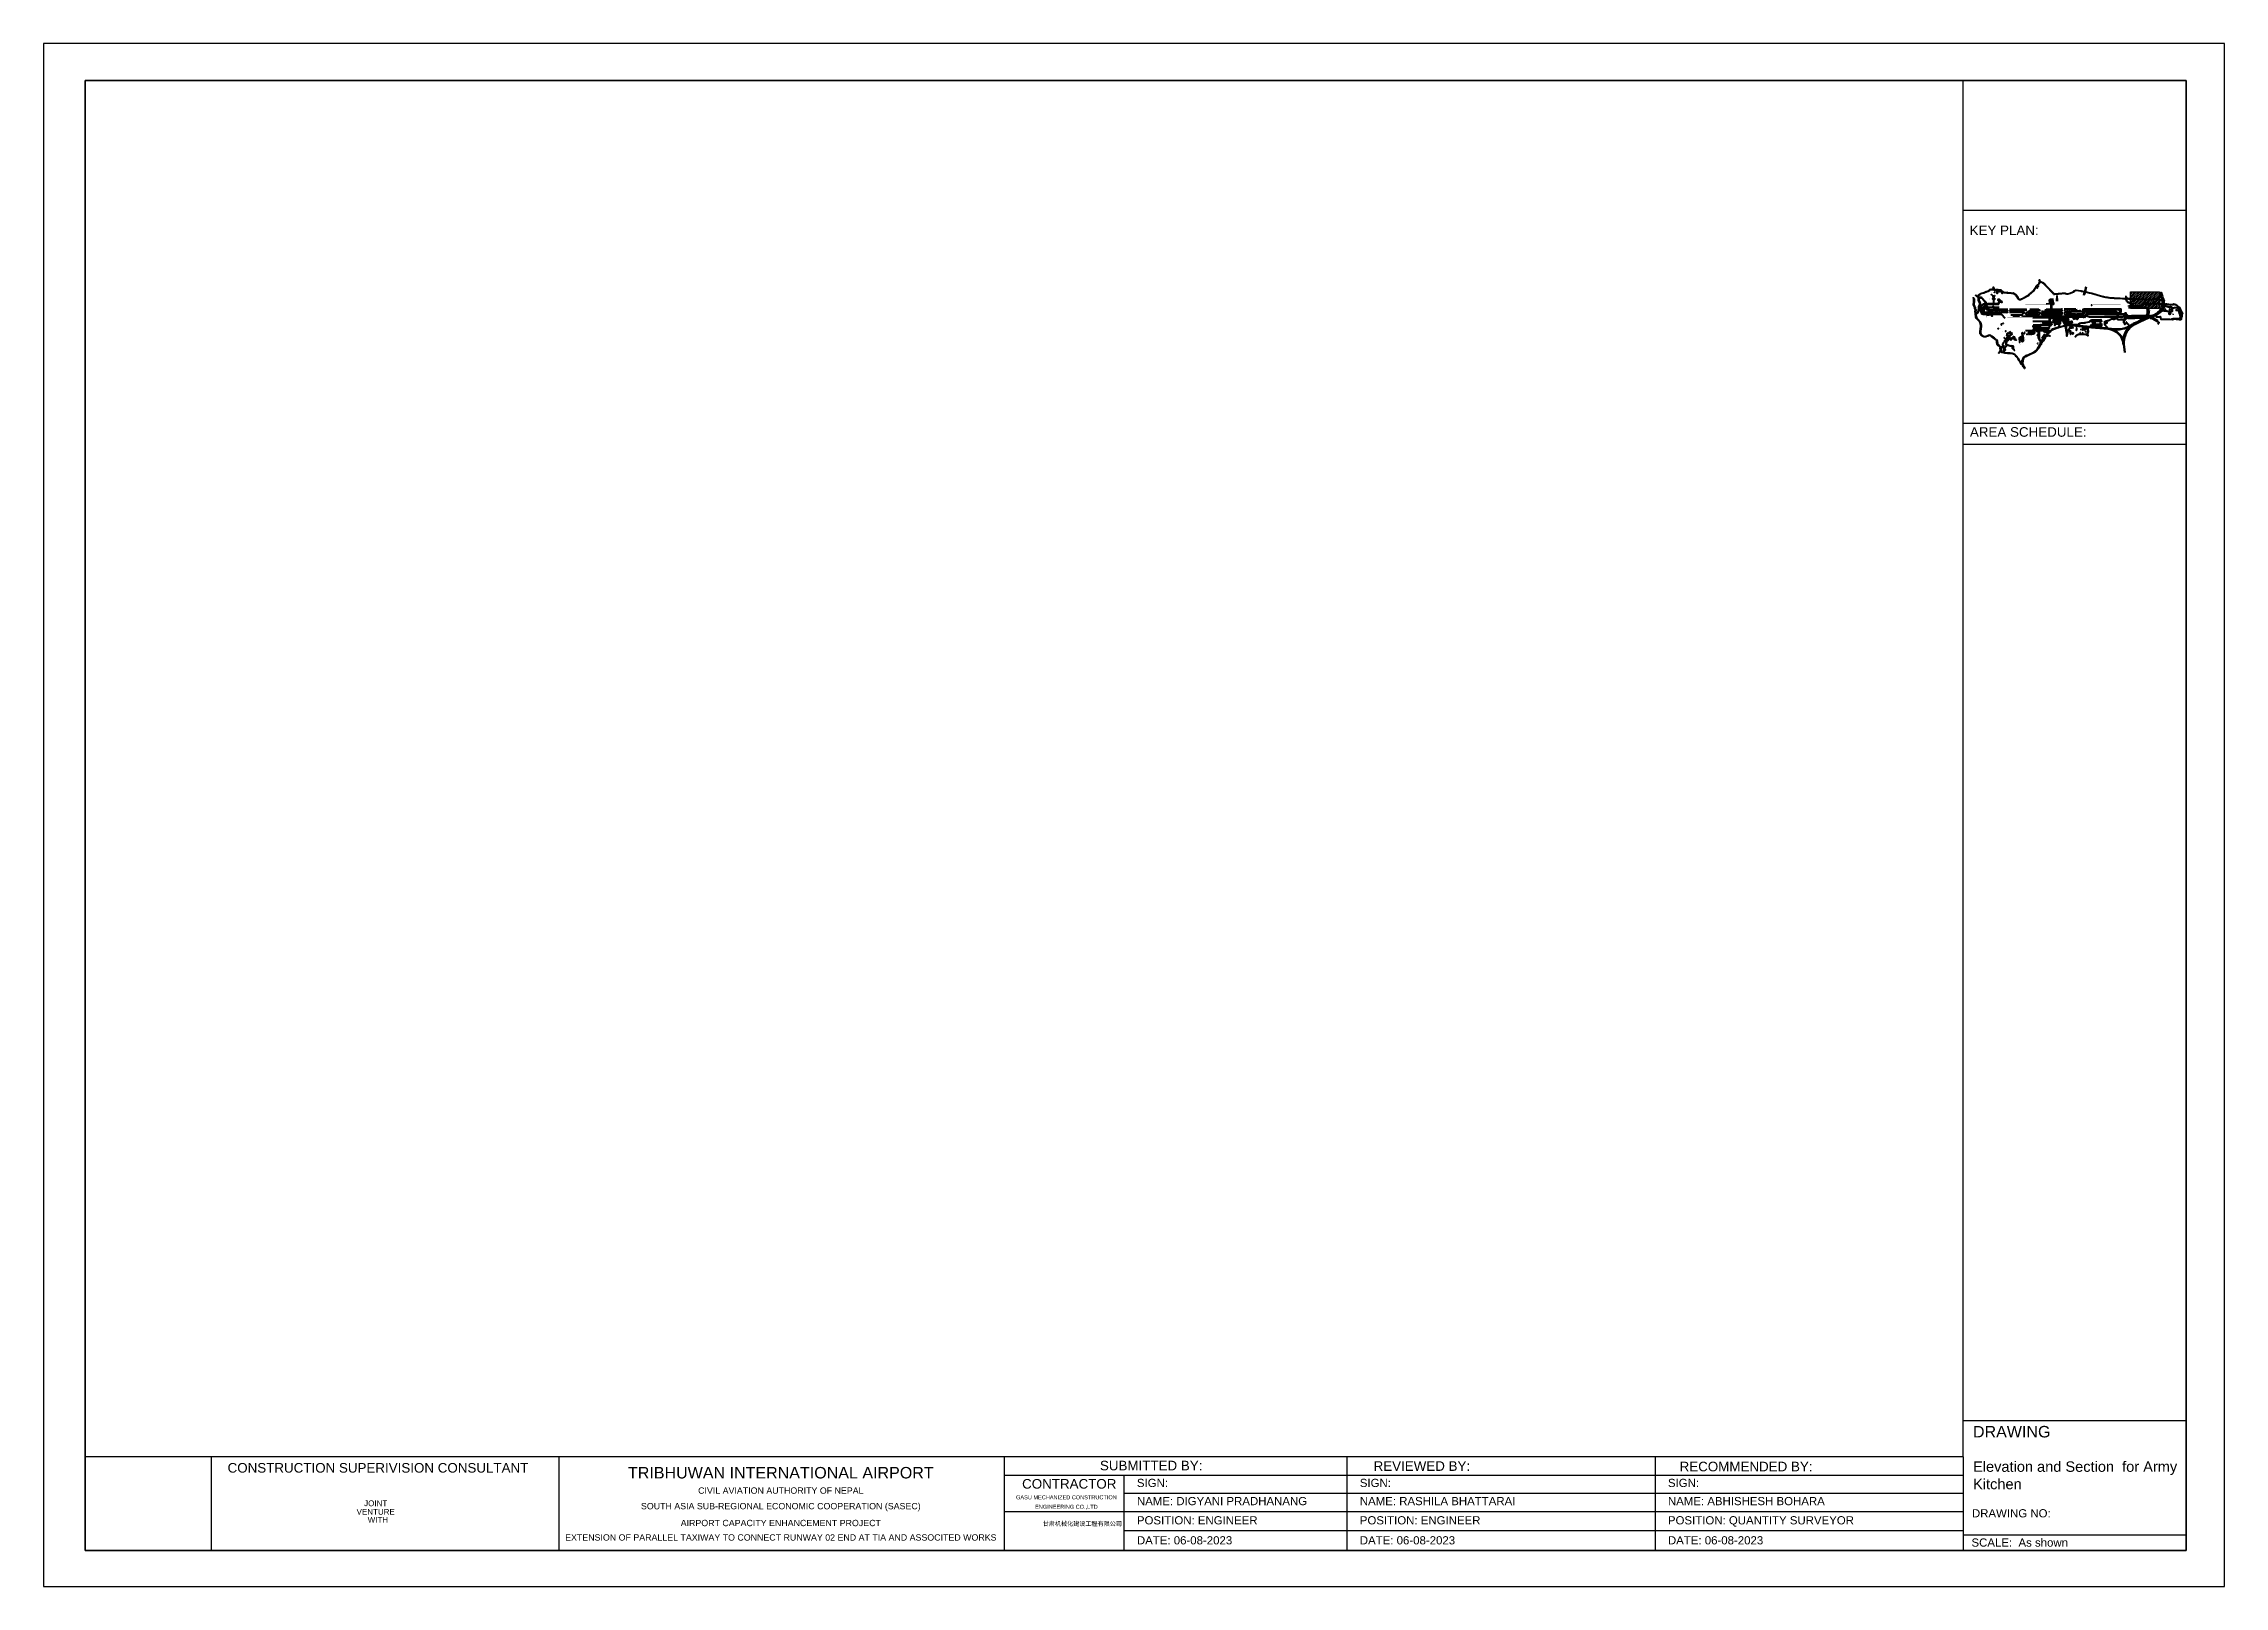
# Model space of a CAD drawing. Header units: metres. Extents: x 428 to 1115, y -4076 to 3914.
# Drawn here: x 893.89 to 935.89, y -393.32 to -363.62 of the extents above; entities that cross this region are included whole.
import ezdxf
from ezdxf.enums import TextEntityAlignment as Align

# ---------------------------------------------------------------- set-up
doc = ezdxf.new("R2010")
doc.units = ezdxf.units.M
doc.header["$MEASUREMENT"] = 0
for name, pattern in [('CENTER', [50.8, 31.75, -6.35, 6.35, -6.35]), ('CONTINOUS', [0]), ('DASHED', [0.75, 0.5, -0.25]), ('HIDDEN', [9.525, 6.35, -3.175]), ('VPP-MFME-01$0$HIDDEN2', [4.6875, 3.125, -1.5625])]:
    doc.linetypes.add(name, pattern=pattern)
for name, color, linetype, lineweight in [('C-ANNO-SYMB-1', 253, 'Continuous', 5), ('C-BLDG', 253, 'Continuous', 5), ('C-CLER-AERO', 253, 'Continuous', 5), ('C-EQPM-NAVD', 253, 'Continuous', 5), ('C-FENC-AIRF-LEAS', 253, 'Continuous', 0), ('C-FENC-AIRF-SECU', 253, 'DASHED', 0), ('C-NTWK-WATR-AIRF', 253, 'HIDDEN', 0), ('C-PARK-MARK', 253, 'Continuous', 9), ('C-ROAD-AIRF', 253, 'Continuous', 5), ('C-ROAD-LAND', 253, 'Continuous', 9), ('C-RUNN', 253, 'Continuous', 5), ('C-RUNN-CNTR', 253, 'Continuous', 18), ('C-RUNN-MARK', 253, 'Continuous', 0), ('C-RUNW-IDEN', 253, 'Continuous', 0), ('C-RUNW-MARK', 252, 'Continuous', 20), ('C-SHLD', 253, 'Continuous', 5)]:
    doc.layers.add(name, color=color, linetype=linetype, lineweight=lineweight)
for name, color, linetype in [('C-BLDG-TERM', 253, 'Continuous'), ('C-HUME PIPE', 253, 'Continuous'), ('C-STRM-HEAD WALL', 253, 'Continuous'), ('C-TAXI-OTLN', 4, 'Continuous'), ('Dimension', 7, 'Continuous'), ('Frame', 7, 'Continuous')]:
    doc.layers.add(name, color=color, linetype=linetype)
doc.styles.add('ADPI R', font='swiss.ttf')
doc.styles.add('ARIAL', font='arial.ttf')
doc.styles.add('VPP-MFME-01$0$Standard', font='txt')
doc.linetypes.add('OLS', pattern='A,4,-2,4,-2,["OLS",ADPI R,S=1.2,R=0,X=-1.7,Y=-0.5],-2,4,-2,4,-2', length=26)

msp = doc.modelspace()

# ---------------------------------------------------------------- texts
at = {"layer": 'C-ANNO-SYMB-1', "lineweight": 40, "insert": (932.575, -368.751), "char_height": 0.00433, "width": 0.526, "attachment_point": 5, "rotation": 0.2546, "style": 'VPP-MFME-01$0$Standard'}
msp.add_mtext('{\\Fromans|c0;RUNWAY 02 20 - 3055 m x 45 m}', dxfattribs=at)
at = {"layer": 'Frame', "color": 7, "linetype": 'Continuous', "style": 'ARIAL'}
for s, height, p in [('KEY PLAN:', 0.1843, (930.983, -367.304)), ('AREA SCHEDULE:', 0.18429, (930.989, -371.186)), ('CONSTRUCTION SUPERIVISION CONSULTANT', 0.18429, (897.433, -391.128)), ('        REVIEWED BY:', 0.18429, (918.932, -391.094)), ('RECOMMENDED BY:', 0.18429, (925.398, -391.103)), ('CONTRACTOR', 0.1843, (912.735, -391.436)), ('SIGN:', 0.1576, (914.946, -391.405)), ('SIGN:', 0.1576, (919.239, -391.405)), ('SIGN:', 0.1576, (925.173, -391.405)), ('GASU MECHANIZED CONSTRUCTION ', 0.07691, (912.618, -391.642)), (' ENGINEERING CO.,LTD', 0.07691, (912.955, -391.824)), ('NAME: DIGYANI PRADHANANG', 0.15757, (914.946, -391.755)), ('NAME: RASHILA BHATTARAI', 0.15757, (919.239, -391.755)), ('NAME: ABHISHESH BOHARA', 0.15757, (925.173, -391.755)), ('DRAWING NO: ', 0.15757, (931.028, -391.99)), ('甘肃机械化建设工程有限公司', 0.08377, (913.132, -392.153)), ('POSITION: ENGINEER', 0.15757, (914.946, -392.125)), ('POSITION: ENGINEER', 0.15757, (919.239, -392.125)), ('POSITION: QUANTITY SURVEYOR', 0.15757, (925.173, -392.125)), ('DATE: 06-08-2023', 0.15757, (914.946, -392.51)), ('DATE: 06-08-2023', 0.15757, (919.239, -392.51)), ('DATE: 06-08-2023', 0.15757, (925.173, -392.51)), ('SCALE:  As shown', 0.15757, (931.019, -392.553))]:
    msp.add_text(s, height=height, dxfattribs=at).set_placement(p)
for s, height, p in [(' DRAWING ', 0.2212, (931.794, -390.34)), ('TRIBHUWAN INTERNATIONAL AIRPORT', 0.22115, (908.088, -391.13)), ('  SUBMITTED BY:', 0.18429, (915.149, -390.992)), ('CIVIL AVIATION AUTHORITY OF NEPAL', 0.12178, (908.088, -391.474)), ('VENTURE ', 0.1103, (900.307, -391.883)), ('JOINT ', 0.1103, (900.307, -391.719)), ('SOUTH ASIA SUB-REGIONAL ECONOMIC COOPERATION (SASEC)', 0.12178, (908.088, -391.788)), (' WITH', 0.1103, (900.307, -392.036)), ('AIRPORT CAPACITY ENHANCEMENT PROJECT', 0.12178, (908.088, -392.098)), ('EXTENSION OF PARALLEL TAXIWAY TO CONNECT RUNWAY 02 END AT TIA AND ASSOCITED WORKS', 0.12178, (908.088, -392.376))]:
    msp.add_text(s, height=height, dxfattribs=at).set_placement(p, align=Align.MIDDLE)
at = {"layer": 'Frame', "color": 7, "insert": (931.05, -390.912), "char_height": 0.2009, "width": 4.30274, "attachment_point": 1, "style": 'ARIAL'}
msp.add_mtext('\\pt28.13;Elevation and Section  for Army \\PKitchen ', dxfattribs=at)

# ---------------------------------------------------------------- blocks, each defined once
blk = doc.blocks.new('Kholsi_Close-flat-1')
at = {"layer": 'C-STRM-HEAD WALL', "ltscale": 0.1}
for points in [[(0, 4), (2, 6)], [(0, 4), (0, -4)], [(0, -4), (3, -6)]]:
    blk.add_lwpolyline(points, dxfattribs=at)
blk = doc.blocks.new('Kholsi_Close-flat-2')
at = {"layer": 'C-STRM-HEAD WALL', "ltscale": 0.1}
for points in [[(0, 4), (-3, 6)], [(0, -4), (0, 4)], [(0, -4), (-2, -6)]]:
    blk.add_lwpolyline(points, dxfattribs=at)
blk = doc.blocks.new('Kholsi_Close-flat-3')
at = {"layer": 'C-STRM-HEAD WALL', "ltscale": 0.1}
for points in [[(0, 1), (1, 2)], [(0, 1), (0, -1)], [(0, -1), (1, -2)]]:
    blk.add_lwpolyline(points, dxfattribs=at)
blk = doc.blocks.new('Kholsi_Close-flat-4')
at = {"layer": 'C-STRM-HEAD WALL', "ltscale": 0.1}
for points in [[(0, 1), (-1, 2)], [(0, -1), (0, 1)], [(0, -1), (-1, -2)]]:
    blk.add_lwpolyline(points, dxfattribs=at)
blk = doc.blocks.new('Kholsi_Close-flat-5')
at = {"layer": 'C-STRM-HEAD WALL', "ltscale": 0.1, "elevation": -1323}
for points in [[(-3, 2), (-4, 3)], [(-2, -1), (-3, 2)], [(-2, -1), (-3, -1)]]:
    blk.add_lwpolyline(points, dxfattribs=at)
blk = doc.blocks.new('Kholsi_Close-flat-7')
at = {"layer": 'C-STRM-HEAD WALL', "ltscale": 0.1}
for points in [[(0, 4), (-2, 6)], [(0, -4), (0, 4)], [(0, -4), (-3, -6)]]:
    blk.add_lwpolyline(points, dxfattribs=at)
blk = doc.blocks.new('Kholsi_Close-flat-8')
at = {"layer": 'C-STRM-HEAD WALL', "ltscale": 0.1}
for points in [[(0, 4), (-2, 6)], [(0, -4), (0, 4)], [(0, -4), (-3, -6)]]:
    blk.add_lwpolyline(points, dxfattribs=at)
blk = doc.blocks.new('Kholsi_Close-flat-9')
at = {"layer": 'C-STRM-HEAD WALL', "ltscale": 0.1}
for points in [[(0, 4), (2, 6)], [(0, 4), (0, -4)], [(0, -4), (3, -6)]]:
    blk.add_lwpolyline(points, dxfattribs=at)
blk = doc.blocks.new('Sup 2400m-flat-1')
at = {"layer": 'C-RUNW-MARK'}
h = blk.add_hatch(color=256, dxfattribs=at)
h.paths.add_polyline_path([(172, 20), (172, 18), (150, 18), (150, 20)])
h.paths.add_polyline_path([(150, 16), (150, 15), (172, 15), (172, 16)])
h.paths.add_polyline_path([(172, 13), (172, 11), (150, 11), (150, 13)])
h = blk.add_hatch(color=256, dxfattribs=at)
h.paths.add_polyline_path([(322, 20), (322, 18), (300, 18), (300, 20)])
h.paths.add_polyline_path([(300, 16), (300, 15), (322, 15), (322, 16)])
h.paths.add_polyline_path([(322, 13), (322, 11), (300, 11), (300, 13)])
h = blk.add_hatch(color=256, dxfattribs=at)
h.paths.add_polyline_path([(922, -13), (922, -11), (900, -11), (900, -13)])
h.paths.add_polyline_path([(922, 13), (922, 11), (900, 11), (900, 13)])
h.paths.add_polyline_path([(772, -13), (772, -11), (750, -11), (750, -13)])
h.paths.add_polyline_path([(772, 13), (772, 11), (750, 11), (750, 13)])
h.paths.add_polyline_path([(622, -16), (622, -15), (600, -15), (600, -16)])
h.paths.add_polyline_path([(600, -13), (600, -11), (622, -11), (622, -13)])
h.paths.add_polyline_path([(622, 16), (622, 15), (600, 15), (600, 16)])
h.paths.add_polyline_path([(600, 13), (600, 11), (622, 11), (622, 13)])
h = blk.add_hatch(color=256, dxfattribs=at)
h.paths.add_polyline_path([(172, -20), (172, -18), (150, -18), (150, -20)])
h.paths.add_polyline_path([(150, -16), (150, -15), (172, -15), (172, -16)])
h.paths.add_polyline_path([(172, -13), (172, -11), (150, -11), (150, -13)])
h = blk.add_hatch(color=256, dxfattribs=at)
h.paths.add_polyline_path([(322, -20), (322, -18), (300, -18), (300, -20)])
h.paths.add_polyline_path([(300, -16), (300, -15), (322, -15), (322, -16)])
h.paths.add_polyline_path([(322, -13), (322, -11), (300, -11), (300, -13)])
for points in [[(172, 20), (172, 18), (150, 18), (150, 20)], [(150, 16), (150, 15), (172, 15), (172, 16)], [(172, 13), (172, 11), (150, 11), (150, 13)], [(322, 20), (322, 18), (300, 18), (300, 20)], [(300, 16), (300, 15), (322, 15), (322, 16)], [(322, 13), (322, 11), (300, 11), (300, 13)], [(622, 16), (622, 15), (600, 15), (600, 16)], [(600, 13), (600, 11), (622, 11), (622, 13)], [(772, 13), (772, 11), (750, 11), (750, 13)], [(922, 13), (922, 11), (900, 11), (900, 13)], [(172, -13), (172, -11), (150, -11), (150, -13)], [(150, -16), (150, -15), (172, -15), (172, -16)], [(172, -20), (172, -18), (150, -18), (150, -20)], [(322, -13), (322, -11), (300, -11), (300, -13)], [(300, -16), (300, -15), (322, -15), (322, -16)], [(322, -20), (322, -18), (300, -18), (300, -20)], [(600, -13), (600, -11), (622, -11), (622, -13)], [(622, -16), (622, -15), (600, -15), (600, -16)], [(772, -13), (772, -11), (750, -11), (750, -13)], [(922, -13), (922, -11), (900, -11), (900, -13)]]:
    blk.add_lwpolyline(points, close=True, dxfattribs=at)
blk = doc.blocks.new('ID PISTE - 20-flat-1')
at = {"layer": 'C-RUNW-MARK'}
h = blk.add_hatch(color=256, dxfattribs=at)
h.paths.add_polyline_path([(57, -1), (48, -1), (48, -4), (57, -4)])
h.paths.add_polyline_path([(56, -3), (56, -2), (50, -2), (50, -3)], flags=16)
h.paths.add_polyline_path([(57, 4), (57, 1), (54, 1), (50, 3), (50, 3), (50, 1), (48, 1), (48, 4), (51, 4), (54, 2), (56, 2), (56, 3), (55, 3), (55, 4)])
at = {"layer": 'C-RUNW-MARK', "flags": 128}
for points in [[(57, 4), (57, 1), (54, 1), (50, 3), (50, 3), (50, 1), (48, 1), (48, 4), (51, 4), (54, 2), (56, 2), (56, 3), (55, 3), (55, 4)], [(57, -1), (48, -1), (48, -4), (57, -4)], [(56, -3), (56, -2), (50, -2), (50, -3)]]:
    blk.add_lwpolyline(points, close=True, dxfattribs=at)
blk = doc.blocks.new('ID PISTE - 02-flat-1')
at = {"layer": 'C-RUNW-MARK'}
h = blk.add_hatch(color=256, dxfattribs=at)
h.paths.add_polyline_path([(-57, 1), (-57, 4), (-54, 4), (-50, 2), (-50, 2), (-50, 4), (-48, 4), (-48, 1), (-51, 1), (-54, 3), (-56, 3), (-56, 2), (-55, 2), (-55, 1)])
h.paths.add_polyline_path([(-57, -4), (-48, -4), (-48, -1), (-57, -1)])
h.paths.add_polyline_path([(-56, -2), (-56, -3), (-50, -3), (-50, -2)], flags=16)
at = {"layer": 'C-RUNW-MARK', "flags": 128}
for points in [[(-57, 1), (-57, 4), (-54, 4), (-50, 2), (-50, 2), (-50, 4), (-48, 4), (-48, 1), (-51, 1), (-54, 3), (-56, 3), (-56, 2), (-55, 2), (-55, 1)], [(-57, -4), (-48, -4), (-48, -1), (-57, -1)], [(-56, -2), (-56, -3), (-50, -3), (-50, -2)]]:
    blk.add_lwpolyline(points, close=True, dxfattribs=at)
blk = doc.blocks.new('*U17')
at = {"layer": 'C-RUNN-MARK'}
for points in [[(634743, 3066172), (634742, 3066172), (634731, 3066144), (634732, 3066144)], [(634761, 3066218), (634760, 3066219), (634749, 3066191), (634750, 3066190)], [(634778, 3066265), (634768, 3066237), (634768, 3066237), (634779, 3066265)], [(634797, 3066312), (634786, 3066284), (634787, 3066284), (634798, 3066312)], [(634542, 3065660), (634541, 3065660), (634530, 3065632), (634531, 3065632)], [(634560, 3065706), (634560, 3065707), (634549, 3065679), (634549, 3065678)], [(634579, 3065753), (634578, 3065753), (634567, 3065725), (634568, 3065725)], [(634597, 3065799), (634596, 3065800), (634585, 3065772), (634586, 3065772)], [(634615, 3065846), (634614, 3065846), (634603, 3065818), (634604, 3065818)], [(634633, 3065893), (634633, 3065893), (634622, 3065865), (634622, 3065865)], [(634652, 3065939), (634651, 3065939), (634640, 3065911), (634641, 3065911)], [(634670, 3065986), (634669, 3065986), (634658, 3065958), (634659, 3065958)], [(634688, 3066032), (634687, 3066033), (634676, 3066005), (634677, 3066004)], [(634706, 3066079), (634705, 3066079), (634695, 3066051), (634695, 3066051)], [(634725, 3066125), (634724, 3066126), (634713, 3066098), (634714, 3066097)], [(634360, 3065194), (634359, 3065195), (634348, 3065167), (634349, 3065166)], [(634378, 3065241), (634377, 3065241), (634366, 3065213), (634367, 3065213)], [(634396, 3065287), (634395, 3065288), (634384, 3065260), (634385, 3065259)], [(634414, 3065334), (634414, 3065334), (634403, 3065306), (634404, 3065306)], [(634433, 3065380), (634432, 3065381), (634421, 3065353), (634422, 3065353)], [(634451, 3065427), (634450, 3065427), (634439, 3065399), (634440, 3065399)], [(634469, 3065474), (634468, 3065474), (634457, 3065446), (634458, 3065446)], [(634487, 3065520), (634487, 3065520), (634476, 3065493), (634476, 3065492)], [(634506, 3065567), (634505, 3065567), (634494, 3065539), (634495, 3065539)], [(634524, 3065613), (634523, 3065614), (634512, 3065586), (634513, 3065585)], [(634177, 3064729), (634176, 3064729), (634166, 3064701), (634166, 3064701)], [(634196, 3064775), (634195, 3064776), (634184, 3064748), (634185, 3064747)], [(634214, 3064822), (634213, 3064822), (634202, 3064794), (634203, 3064794)], [(634232, 3064868), (634231, 3064869), (634220, 3064841), (634221, 3064840)], [(634250, 3064915), (634249, 3064915), (634238, 3064887), (634239, 3064887)], [(634269, 3064961), (634268, 3064962), (634257, 3064934), (634258, 3064934)], [(634287, 3065008), (634286, 3065008), (634275, 3064980), (634276, 3064980)], [(634305, 3065055), (634304, 3065055), (634293, 3065027), (634294, 3065027)], [(634323, 3065101), (634322, 3065101), (634311, 3065074), (634312, 3065073)], [(634341, 3065148), (634341, 3065148), (634330, 3065120), (634331, 3065120)], [(633977, 3064217), (633976, 3064217), (633965, 3064189), (633966, 3064189)], [(633995, 3064263), (633994, 3064264), (633983, 3064236), (633984, 3064235)], [(634013, 3064310), (634012, 3064310), (634001, 3064282), (634002, 3064282)], [(634031, 3064356), (634031, 3064357), (634020, 3064329), (634020, 3064328)], [(634050, 3064403), (634049, 3064403), (634038, 3064375), (634039, 3064375)], [(634068, 3064449), (634067, 3064450), (634056, 3064422), (634057, 3064421)], [(634086, 3064496), (634085, 3064496), (634074, 3064468), (634075, 3064468)], [(634104, 3064543), (634103, 3064543), (634093, 3064515), (634093, 3064515)], [(634123, 3064589), (634122, 3064589), (634111, 3064561), (634112, 3064561)], [(634141, 3064636), (634140, 3064636), (634129, 3064608), (634130, 3064608)], [(634159, 3064682), (634158, 3064682), (634147, 3064655), (634148, 3064654)], [(633794, 3063751), (633793, 3063751), (633782, 3063723), (633783, 3063723)], [(633812, 3063798), (633812, 3063798), (633801, 3063770), (633801, 3063770)], [(633831, 3063844), (633830, 3063845), (633819, 3063817), (633820, 3063816)], [(633849, 3063891), (633848, 3063891), (633837, 3063863), (633838, 3063863)], [(633867, 3063937), (633866, 3063938), (633855, 3063910), (633856, 3063909)], [(633885, 3063984), (633885, 3063984), (633874, 3063956), (633874, 3063956)], [(633904, 3064030), (633903, 3064031), (633892, 3064003), (633893, 3064002)], [(633922, 3064077), (633921, 3064077), (633910, 3064049), (633911, 3064049)], [(633940, 3064124), (633939, 3064124), (633928, 3064096), (633929, 3064096)], [(633958, 3064170), (633958, 3064170), (633947, 3064142), (633947, 3064142)], [(633776, 3063705), (633775, 3063705), (633764, 3063677), (633765, 3063677)]]:
    blk.add_hatch(color=256, dxfattribs=at).paths.add_polyline_path(points)
for points in [[(634742, 3066172), (634731, 3066144), (634732, 3066144), (634743, 3066172)], [(634760, 3066219), (634749, 3066191), (634750, 3066190), (634761, 3066218)], [(634778, 3066265), (634768, 3066237), (634768, 3066237), (634779, 3066265)], [(634797, 3066312), (634786, 3066284), (634787, 3066284), (634798, 3066312)], [(634541, 3065660), (634530, 3065632), (634531, 3065632), (634542, 3065660)], [(634560, 3065707), (634549, 3065679), (634549, 3065678), (634560, 3065706)], [(634578, 3065753), (634567, 3065725), (634568, 3065725), (634579, 3065753)], [(634596, 3065800), (634585, 3065772), (634586, 3065772), (634597, 3065799)], [(634614, 3065846), (634603, 3065818), (634604, 3065818), (634615, 3065846)], [(634633, 3065893), (634622, 3065865), (634622, 3065865), (634633, 3065893)], [(634651, 3065939), (634640, 3065911), (634641, 3065911), (634652, 3065939)], [(634669, 3065986), (634658, 3065958), (634659, 3065958), (634670, 3065986)], [(634687, 3066033), (634676, 3066005), (634677, 3066004), (634688, 3066032)], [(634705, 3066079), (634695, 3066051), (634695, 3066051), (634706, 3066079)], [(634724, 3066126), (634713, 3066098), (634714, 3066097), (634725, 3066125)], [(634359, 3065195), (634348, 3065167), (634349, 3065166), (634360, 3065194)], [(634377, 3065241), (634366, 3065213), (634367, 3065213), (634378, 3065241)], [(634395, 3065288), (634384, 3065260), (634385, 3065259), (634396, 3065287)], [(634414, 3065334), (634403, 3065306), (634404, 3065306), (634414, 3065334)], [(634432, 3065381), (634421, 3065353), (634422, 3065353), (634433, 3065380)], [(634450, 3065427), (634439, 3065399), (634440, 3065399), (634451, 3065427)], [(634468, 3065474), (634457, 3065446), (634458, 3065446), (634469, 3065474)], [(634487, 3065520), (634476, 3065493), (634476, 3065492), (634487, 3065520)], [(634505, 3065567), (634494, 3065539), (634495, 3065539), (634506, 3065567)], [(634523, 3065614), (634512, 3065586), (634513, 3065585), (634524, 3065613)], [(634176, 3064729), (634166, 3064701), (634166, 3064701), (634177, 3064729)], [(634195, 3064776), (634184, 3064748), (634185, 3064747), (634196, 3064775)], [(634213, 3064822), (634202, 3064794), (634203, 3064794), (634214, 3064822)], [(634231, 3064869), (634220, 3064841), (634221, 3064840), (634232, 3064868)], [(634249, 3064915), (634238, 3064887), (634239, 3064887), (634250, 3064915)], [(634268, 3064962), (634257, 3064934), (634258, 3064934), (634269, 3064961)], [(634286, 3065008), (634275, 3064980), (634276, 3064980), (634287, 3065008)], [(634304, 3065055), (634293, 3065027), (634294, 3065027), (634305, 3065055)], [(634322, 3065101), (634311, 3065074), (634312, 3065073), (634323, 3065101)], [(634341, 3065148), (634330, 3065120), (634331, 3065120), (634341, 3065148)], [(633976, 3064217), (633965, 3064189), (633966, 3064189), (633977, 3064217)], [(633994, 3064264), (633983, 3064236), (633984, 3064235), (633995, 3064263)], [(634012, 3064310), (634001, 3064282), (634002, 3064282), (634013, 3064310)], [(634031, 3064357), (634020, 3064329), (634020, 3064328), (634031, 3064356)], [(634049, 3064403), (634038, 3064375), (634039, 3064375), (634050, 3064403)], [(634067, 3064450), (634056, 3064422), (634057, 3064421), (634068, 3064449)], [(634085, 3064496), (634074, 3064468), (634075, 3064468), (634086, 3064496)], [(634103, 3064543), (634093, 3064515), (634093, 3064515), (634104, 3064543)], [(634122, 3064589), (634111, 3064561), (634112, 3064561), (634123, 3064589)], [(634140, 3064636), (634129, 3064608), (634130, 3064608), (634141, 3064636)], [(634158, 3064682), (634147, 3064655), (634148, 3064654), (634159, 3064682)], [(633793, 3063751), (633782, 3063723), (633783, 3063723), (633794, 3063751)], [(633812, 3063798), (633801, 3063770), (633801, 3063770), (633812, 3063798)], [(633830, 3063845), (633819, 3063817), (633820, 3063816), (633831, 3063844)], [(633848, 3063891), (633837, 3063863), (633838, 3063863), (633849, 3063891)], [(633866, 3063938), (633855, 3063910), (633856, 3063909), (633867, 3063937)], [(633885, 3063984), (633874, 3063956), (633874, 3063956), (633885, 3063984)], [(633903, 3064031), (633892, 3064003), (633893, 3064002), (633904, 3064030)], [(633921, 3064077), (633910, 3064049), (633911, 3064049), (633922, 3064077)], [(633939, 3064124), (633928, 3064096), (633929, 3064096), (633940, 3064124)], [(633958, 3064170), (633947, 3064142), (633947, 3064142), (633958, 3064170)], [(633775, 3063705), (633764, 3063677), (633765, 3063677), (633776, 3063705)]]:
    blk.add_lwpolyline(points, close=True, dxfattribs=at)
blk = doc.blocks.new('W-EQUP-NAVG-flat-1')
at = {"layer": 'C-EQPM-NAVD', "linetype": 'VPP-MFME-01$0$HIDDEN2'}
for p, q in [((-13, 4), (-14, -2)), ((-9, 10), (-13, 5)), ((-12, 5), (-13, 5)), ((-13, 4), (-13, 5)), ((-12, 4), (-13, 5)), ((-12, 4), (-13, 4)), ((-13, -2), (-13, 4)), ((-12, 5), (-9, 10)), ((-12, 4), (-12, 5)), ((-7, 3), (-12, 5)), ((-7, 2), (-12, 4)), ((-10, 10), (-9, 11)), ((-9, 9), (-10, 10)), ((-8, 10), (-9, 11)), ((-8, 10), (-9, 11)), ((-9, 9), (-8, 10)), ((-3, 13), (-8, 11)), ((-8, 11), (-3, 13)), ((-8, 2), (-6, -5)), ((-2, 8), (-7, 3)), ((-2, 7), (-7, 3)), ((-6, 3), (-7, 3)), ((-7, 2), (-7, 3)), ((-6, 2), (-7, 2)), ((-6, 2), (-7, 2)), ((-7, 2), (-6, -4)), ((-6, 2), (-6, 3)), ((-1, 0), (-6, 2)), ((-1, 1), (-6, 2)), ((-3, 14), (-2, 14)), ((-3, 13), (-3, 14)), ((-3, 13), (-2, 13)), ((-2, 7), (-3, 13)), ((4, 13), (-2, 14)), ((-2, 13), (-2, 14)), ((-2, 13), (-2, 14)), ((-2, 13), (4, 13)), ((-1, 7), (-2, 13)), ((-2, 6), (-2, 7)), ((-2, 7), (-1, 7)), ((-2, 6), (0, 6)), ((6, 5), (-1, 8)), ((0, 6), (-1, 7)), ((5, 5), (-1, 7)), ((-1, 6), (-1, 7)), ((0, 1), (-1, 6)), ((0, 1), (-1, 6)), ((0, 0), (0, 0)), ((0, 0), (0, 0)), ((0, 0), (0, 0)), ((1, 1), (5, 4)), ((1, 0), (5, 4)), ((4, 12), (4, 13)), ((4, 13), (5, 13)), ((4, 12), (5, 13)), ((4, 12), (5, 12)), ((4, 4), (5, 5)), ((4, 4), (5, 4)), ((5, 12), (5, 13)), ((10, 9), (5, 13)), ((5, 12), (10, 9)), ((5, 5), (10, 9)), ((5, 5), (6, 4)), ((5, 4), (5, 5)), ((5, 4), (6, 4)), ((6, 5), (10, 8)), ((8, -2), (6, 5)), ((7, -2), (6, 4)), ((9, 9), (10, 10)), ((9, 9), (10, 8)), ((10, 10), (11, 9)), ((10, 8), (11, 9)), ((10, 8), (11, 9)), ((13, 3), (11, 8)), ((11, 8), (13, 3)), ((13, 3), (14, 3)), ((13, 3), (13, 2)), ((13, 2), (13, -4)), ((13, -4), (14, 2)), ((13, 2), (14, 2)), ((13, 2), (14, 2)), ((14, 3), (14, 2)), ((-13, -2), (-14, -2)), ((-14, -3), (-14, -2)), ((-13, -2), (-14, -2)), ((-13, -3), (-14, -3)), ((-13, -3), (-13, -2)), ((-13, -3), (-11, -8)), ((-11, -8), (-13, -3)), ((-10, -8), (-11, -9)), ((-10, -8), (-11, -9)), ((-10, -10), (-11, -9)), ((-6, -5), (-10, -8)), ((-5, -5), (-10, -9)), ((-9, -9), (-10, -8)), ((-9, -9), (-10, -10)), ((-5, -12), (-10, -9)), ((-10, -9), (-5, -13)), ((-5, -4), (-6, -4)), ((-5, -5), (-6, -4)), ((-6, -5), (1, -8)), ((-1, 0), (-5, -4)), ((-1, -1), (-5, -4)), ((-4, -4), (-5, -5)), ((-4, -4), (-5, -4)), ((-5, -4), (-5, -5)), ((-5, -5), (1, -7)), ((-5, -12), (-5, -13)), ((-4, -12), (-5, -12)), ((-4, -12), (-5, -13)), ((-4, -13), (-5, -13)), ((-4, -12), (-4, -13)), ((-4, -13), (2, -14)), ((2, -13), (-4, -13)), ((0, 0), (0, 0)), ((0, -1), (1, -6)), ((0, -1), (1, -6)), ((0, -6), (1, -7)), ((2, -6), (0, -6)), ((1, 0), (6, -2)), ((1, -1), (6, -2)), ((1, -6), (1, -7)), ((2, -7), (1, -7)), ((1, -7), (2, -13)), ((2, -7), (7, -3)), ((2, -8), (7, -3)), ((2, -6), (2, -7)), ((2, -7), (3, -13)), ((3, -13), (2, -13)), ((2, -13), (2, -14)), ((2, -13), (2, -14)), ((3, -14), (2, -14)), ((3, -13), (8, -11)), ((8, -11), (3, -13)), ((3, -13), (3, -14)), ((6, -2), (7, -2)), ((6, -2), (6, -3)), ((6, -2), (7, -2)), ((6, -3), (7, -3)), ((7, -2), (7, -3)), ((7, -2), (12, -4)), ((7, -3), (12, -5)), ((9, -9), (8, -10)), ((8, -10), (9, -11)), ((8, -10), (9, -11)), ((9, -10), (13, -5)), ((12, -5), (9, -10)), ((9, -9), (10, -10)), ((10, -10), (9, -11)), ((12, -4), (13, -4)), ((12, -4), (12, -5)), ((12, -4), (13, -5)), ((12, -5), (13, -5)), ((13, -4), (13, -5))]:
    blk.add_line(p, q, dxfattribs=at)
for points in [[(10, -12), (3, -15), (-5, -15), (-12, -10), (-15, -3), (-15, 5), (-10, 12), (-3, 15), (5, 15), (12, 10), (15, 3), (15, -5), (10, -12)], [(0, 1), (-1, 1)], [(-1, 0), (-1, 0)], [(1, 1), (0, 1)], [(1, 0), (1, 0)], [(-1, -1), (0, -1)], [(0, -1), (1, -1)]]:
    blk.add_lwpolyline(points, dxfattribs=at)
blk.add_lwpolyline([(-1, 8), (1, 12), (6, 10), (5, 6)], close=True, dxfattribs=at)
for centre in [(-13, 5), (-9, 10), (-6, 2), (-4, 5), (-2, 13), (-1, 7), (0, 0), (2, 6), (5, 13), (5, 4), (7, 1), (10, 9), (13, 2), (-13, -2), (-10, -9), (-7, -1), (-5, -4), (-5, -13), (-2, -6), (1, -7), (2, -13), (4, -5), (6, -2), (9, -10), (13, -5)]:
    blk.add_circle(centre, 0.2, dxfattribs=at)
blk = doc.blocks.new('Sup 2400m-flat-2')
at = {"layer": 'C-RUNW-MARK'}
h = blk.add_hatch(color=256, dxfattribs=at)
h.paths.add_polyline_path([(-923, 13), (-923, 11), (-900, 11), (-900, 13)])
h.paths.add_polyline_path([(-923, -13), (-923, -11), (-900, -11), (-900, -13)])
h.paths.add_polyline_path([(-773, 13), (-773, 11), (-750, 11), (-750, 13)])
h.paths.add_polyline_path([(-773, -13), (-773, -11), (-750, -11), (-750, -13)])
h.paths.add_polyline_path([(-623, 16), (-623, 15), (-600, 15), (-600, 16)])
h.paths.add_polyline_path([(-600, 13), (-600, 11), (-623, 11), (-623, 13)])
h.paths.add_polyline_path([(-623, -16), (-623, -15), (-600, -15), (-600, -16)])
h.paths.add_polyline_path([(-600, -13), (-600, -11), (-623, -11), (-623, -13)])
h = blk.add_hatch(color=256, dxfattribs=at)
h.paths.add_polyline_path([(-323, 20), (-323, 18), (-300, 18), (-300, 20)])
h.paths.add_polyline_path([(-300, 16), (-300, 15), (-323, 15), (-323, 16)])
h.paths.add_polyline_path([(-323, 13), (-323, 11), (-300, 11), (-300, 13)])
h = blk.add_hatch(color=256, dxfattribs=at)
h.paths.add_polyline_path([(-173, 20), (-173, 18), (-150, 18), (-150, 20)])
h.paths.add_polyline_path([(-150, 16), (-150, 15), (-173, 15), (-173, 16)])
h.paths.add_polyline_path([(-173, 13), (-173, 11), (-150, 11), (-150, 13)])
h = blk.add_hatch(color=256, dxfattribs=at)
h.paths.add_polyline_path([(-323, -20), (-323, -18), (-300, -18), (-300, -20)])
h.paths.add_polyline_path([(-300, -16), (-300, -15), (-323, -15), (-323, -16)])
h.paths.add_polyline_path([(-323, -13), (-323, -11), (-300, -11), (-300, -13)])
h = blk.add_hatch(color=256, dxfattribs=at)
h.paths.add_polyline_path([(-173, -20), (-173, -18), (-150, -18), (-150, -20)])
h.paths.add_polyline_path([(-150, -16), (-150, -15), (-173, -15), (-173, -16)])
h.paths.add_polyline_path([(-173, -13), (-173, -11), (-150, -11), (-150, -13)])
for points in [[(-923, 13), (-923, 11), (-900, 11), (-900, 13)], [(-773, 13), (-773, 11), (-750, 11), (-750, 13)], [(-623, 16), (-623, 15), (-600, 15), (-600, 16)], [(-600, 13), (-600, 11), (-623, 11), (-623, 13)], [(-323, 20), (-323, 18), (-300, 18), (-300, 20)], [(-300, 16), (-300, 15), (-323, 15), (-323, 16)], [(-323, 13), (-323, 11), (-300, 11), (-300, 13)], [(-173, 20), (-173, 18), (-150, 18), (-150, 20)], [(-150, 16), (-150, 15), (-173, 15), (-173, 16)], [(-173, 13), (-173, 11), (-150, 11), (-150, 13)], [(-923, -13), (-923, -11), (-900, -11), (-900, -13)], [(-773, -13), (-773, -11), (-750, -11), (-750, -13)], [(-600, -13), (-600, -11), (-623, -11), (-623, -13)], [(-623, -16), (-623, -15), (-600, -15), (-600, -16)], [(-323, -13), (-323, -11), (-300, -11), (-300, -13)], [(-300, -16), (-300, -15), (-323, -15), (-323, -16)], [(-323, -20), (-323, -18), (-300, -18), (-300, -20)], [(-173, -13), (-173, -11), (-150, -11), (-150, -13)], [(-150, -16), (-150, -15), (-173, -15), (-173, -16)], [(-173, -20), (-173, -18), (-150, -18), (-150, -20)]]:
    blk.add_lwpolyline(points, close=True, dxfattribs=at)
blk = doc.blocks.new('SEUIL 45-flat-1')
at = {"layer": 'C-RUNW-IDEN'}
h = blk.add_hatch(color=256, dxfattribs=at)
h.paths.add_polyline_path([(-36, 21), (-6, 21), (-6, 19), (-36, 19)])
h.paths.add_polyline_path([(-36, 14), (-6, 14), (-6, 12), (-36, 12)])
h.paths.add_polyline_path([(-6, 11), (-36, 11), (-36, 9), (-6, 9)])
h.paths.add_polyline_path([(-36, 7), (-6, 7), (-6, 5), (-36, 5)])
h.paths.add_polyline_path([(-36, 4), (-6, 4), (-6, 2), (-36, 2)])
h.paths.add_polyline_path([(-6, 18), (-6, 16), (-36, 16), (-36, 18)])
h.paths.add_polyline_path([(-36, -21), (-6, -21), (-6, -19), (-36, -19)])
h.paths.add_polyline_path([(-36, -14), (-6, -14), (-6, -12), (-36, -12)])
h.paths.add_polyline_path([(-6, -11), (-36, -11), (-36, -9), (-6, -9)])
h.paths.add_polyline_path([(-36, -7), (-6, -7), (-6, -5), (-36, -5)])
h.paths.add_polyline_path([(-36, -4), (-6, -4), (-6, -2), (-36, -2)])
h.paths.add_polyline_path([(-6, -18), (-6, -16), (-36, -16), (-36, -18)])
blk.add_line((0, 22), (0, -23), dxfattribs=at)
for points in [[(-36, 21), (-6, 21), (-6, 19), (-36, 19)], [(-6, 18), (-6, 16), (-36, 16), (-36, 18)], [(-36, 14), (-6, 14), (-6, 12), (-36, 12)], [(-6, 11), (-36, 11), (-36, 9), (-6, 9)], [(-36, 7), (-6, 7), (-6, 5), (-36, 5)], [(-36, 4), (-6, 4), (-6, 2), (-36, 2)], [(-36, -4), (-6, -4), (-6, -2), (-36, -2)], [(-36, -7), (-6, -7), (-6, -5), (-36, -5)], [(-6, -11), (-36, -11), (-36, -9), (-6, -9)], [(-36, -14), (-6, -14), (-6, -12), (-36, -12)], [(-6, -18), (-6, -16), (-36, -16), (-36, -18)], [(-36, -21), (-6, -21), (-6, -19), (-36, -19)]]:
    blk.add_lwpolyline(points, close=True, dxfattribs=at)
blk = doc.blocks.new('SEUIL 45-flat-2')
at = {"layer": 'C-RUNW-IDEN'}
h = blk.add_hatch(color=256, dxfattribs=at)
h.paths.add_polyline_path([(36, -21), (6, -21), (6, -19), (36, -19)])
h.paths.add_polyline_path([(36, -14), (6, -14), (6, -12), (36, -12)])
h.paths.add_polyline_path([(6, -11), (36, -11), (36, -9), (6, -9)])
h.paths.add_polyline_path([(36, -7), (6, -7), (6, -5), (36, -5)])
h.paths.add_polyline_path([(36, -4), (6, -4), (6, -2), (36, -2)])
h.paths.add_polyline_path([(6, -18), (6, -16), (36, -16), (36, -18)])
h.paths.add_polyline_path([(36, 21), (6, 21), (6, 19), (36, 19)])
h.paths.add_polyline_path([(36, 14), (6, 14), (6, 12), (36, 12)])
h.paths.add_polyline_path([(6, 11), (36, 11), (36, 9), (6, 9)])
h.paths.add_polyline_path([(36, 7), (6, 7), (6, 5), (36, 5)])
h.paths.add_polyline_path([(36, 4), (6, 4), (6, 2), (36, 2)])
h.paths.add_polyline_path([(6, 18), (6, 16), (36, 16), (36, 18)])
blk.add_line((0, -23), (0, 22), dxfattribs=at)
for points in [[(36, 21), (6, 21), (6, 19), (36, 19)], [(6, 18), (6, 16), (36, 16), (36, 18)], [(36, 14), (6, 14), (6, 12), (36, 12)], [(6, 11), (36, 11), (36, 9), (6, 9)], [(36, 7), (6, 7), (6, 5), (36, 5)], [(36, 4), (6, 4), (6, 2), (36, 2)], [(36, -4), (6, -4), (6, -2), (36, -2)], [(36, -7), (6, -7), (6, -5), (36, -5)], [(6, -11), (36, -11), (36, -9), (6, -9)], [(36, -14), (6, -14), (6, -12), (36, -12)], [(6, -18), (6, -16), (36, -16), (36, -18)], [(36, -21), (6, -21), (6, -19), (36, -19)]]:
    blk.add_lwpolyline(points, close=True, dxfattribs=at)

# ---------------------------------------------------------------- hatches: boundary and pattern name
at = {"layer": 'Dimension'}
h = msp.add_hatch(dxfattribs=at)
h.set_pattern_fill('ANSI31', color=210, scale=0.2, style=0)
h.set_pattern_definition([(45, (-2541290.041675, -12257909.06023), (-0.017677669529664, 0.017677669529664), [])])
h.paths.add_polyline_path([(934.079, -368.399), (934.639, -368.399), (934.639, -368.715), (934.079, -368.715)])

# ---------------------------------------------------------------- linework, layer by layer
for p, q in [((930.858, -390.825), (930.858, -364.33)), ((930.858, -366.827), (935.151, -366.827)), ((930.858, -370.927), (935.151, -370.927)), ((930.858, -371.327), (935.151, -371.327)), ((912.391, -390.825), (912.391, -392.63)), ((918.99, -390.825), (918.99, -392.63)), ((924.924, -390.825), (924.924, -392.63)), ((930.858, -390.825), (930.858, -392.63)), ((912.391, -391.175), (915.397, -391.175)), ((914.697, -391.175), (914.697, -392.63)), ((915.397, -391.175), (918.99, -391.175)), ((918.99, -391.175), (930.858, -391.175)), ((918.99, -391.175), (919.69, -391.175)), ((919.69, -391.175), (923.284, -391.175)), ((924.924, -391.175), (925.624, -391.175)), ((926.824, -391.175), (930.417, -391.175)), ((914.697, -391.525), (918.99, -391.525)), ((918.99, -391.525), (919.69, -391.525)), ((919.69, -391.525), (926.124, -391.525)), ((926.124, -391.525), (930.858, -391.525)), ((912.401, -391.875), (915.397, -391.875)), ((914.697, -392.245), (915.397, -392.245)), ((915.397, -391.875), (918.99, -391.875)), ((915.397, -392.245), (918.99, -392.245)), ((918.99, -391.875), (919.69, -391.875)), ((918.99, -392.245), (919.69, -392.245)), ((919.69, -391.875), (926.124, -391.875)), ((919.69, -392.245), (926.124, -392.245)), ((926.124, -391.875), (930.858, -391.875)), ((926.124, -392.245), (930.858, -392.245))]:
    msp.add_line(p, q)
at = {"layer": 'C-BLDG', "lineweight": 40}
for points in [[(932.285, -368.286), (932.283, -368.285), (932.276, -368.295), (932.278, -368.297)], [(932.292, -368.315), (932.288, -368.312), (932.284, -368.318), (932.289, -368.321)], [(932.294, -368.275), (932.29, -368.281), (932.303, -368.293), (932.308, -368.288)], [(931.409, -368.45), (931.409, -368.453), (931.406, -368.453), (931.407, -368.45)], [(931.429, -368.531), (931.426, -368.53), (931.426, -368.532), (931.429, -368.533), (931.429, -368.531)], [(931.443, -368.479), (931.433, -368.48), (931.433, -368.495), (931.443, -368.495)], [(931.443, -368.5), (931.436, -368.5), (931.436, -368.512), (931.443, -368.512)], [(931.444, -368.53), (931.442, -368.53), (931.442, -368.533), (931.444, -368.533)], [(931.453, -368.52), (931.449, -368.52), (931.449, -368.523), (931.453, -368.523)], [(931.457, -368.402), (931.457, -368.405), (931.46, -368.405), (931.46, -368.402)], [(931.461, -368.537), (931.463, -368.537), (931.462, -368.542), (931.46, -368.542)], [(931.465, -368.472), (931.469, -368.472), (931.469, -368.473), (931.465, -368.473), (931.465, -368.472)], [(931.468, -368.518), (931.465, -368.518), (931.465, -368.527), (931.468, -368.527)], [(931.471, -368.524), (931.468, -368.524), (931.468, -368.527), (931.471, -368.527)], [(931.498, -368.393), (931.494, -368.393), (931.494, -368.399), (931.498, -368.4)], [(931.5, -368.413), (931.498, -368.413), (931.498, -368.418), (931.5, -368.418)], [(931.506, -368.38), (931.504, -368.38), (931.504, -368.388), (931.507, -368.388)], [(931.504, -368.413), (931.507, -368.413), (931.506, -368.418), (931.504, -368.417)], [(931.519, -368.378), (931.51, -368.378), (931.51, -368.391), (931.519, -368.39)], [(931.51, -368.411), (931.51, -368.419), (931.519, -368.419), (931.519, -368.411)], [(931.527, -368.38), (931.522, -368.38), (931.522, -368.388), (931.527, -368.388)], [(931.523, -368.412), (931.523, -368.417), (931.525, -368.417), (931.525, -368.412)], [(931.53, -368.548), (931.525, -368.547), (931.524, -368.557), (931.53, -368.557)], [(931.539, -368.38), (931.531, -368.38), (931.531, -368.392), (931.539, -368.392)], [(931.537, -368.367), (931.532, -368.367), (931.532, -368.369), (931.537, -368.369)], [(931.541, -368.537), (931.534, -368.536), (931.534, -368.539), (931.541, -368.54)], [(931.539, -368.559), (931.536, -368.559), (931.536, -368.565), (931.539, -368.565)], [(931.544, -368.568), (931.542, -368.568), (931.542, -368.572), (931.544, -368.572)], [(931.548, -368.382), (931.543, -368.382), (931.543, -368.39), (931.548, -368.39)], [(931.544, -368.561), (931.543, -368.561), (931.543, -368.562), (931.544, -368.562)], [(931.559, -368.379), (931.551, -368.379), (931.551, -368.392), (931.56, -368.392)], [(931.558, -368.367), (931.553, -368.367), (931.553, -368.369), (931.558, -368.369)], [(931.553, -368.541), (931.553, -368.546), (931.555, -368.546), (931.556, -368.541)], [(931.561, -368.574), (931.558, -368.574), (931.558, -368.582), (931.561, -368.582)], [(931.568, -368.382), (931.563, -368.382), (931.563, -368.39), (931.568, -368.39)], [(931.573, -368.367), (931.572, -368.369), (931.578, -368.371), (931.578, -368.369)], [(931.58, -368.38), (931.572, -368.38), (931.572, -368.392), (931.58, -368.392)], [(931.585, -368.382), (931.583, -368.382), (931.583, -368.39), (931.586, -368.39)], [(931.608, -368.586), (931.597, -368.586), (931.597, -368.592), (931.608, -368.592)], [(931.61, -368.417), (931.605, -368.417), (931.605, -368.425), (931.61, -368.425)], [(931.614, -368.401), (931.613, -368.403), (931.615, -368.405), (931.616, -368.403)], [(931.616, -368.418), (931.613, -368.418), (931.613, -368.423), (931.616, -368.423)], [(931.713, -368.408), (931.708, -368.407), (931.707, -368.409), (931.713, -368.41)], [(931.832, -368.422), (931.831, -368.424), (931.835, -368.427), (931.837, -368.425)], [(932.574, -368.566), (932.565, -368.566), (932.565, -368.577), (932.528, -368.577), (932.528, -368.561), (932.516, -368.561), (932.516, -368.571), (932.519, -368.572), (932.519, -368.602), (932.528, -368.602), (932.528, -368.587), (932.565, -368.587), (932.566, -368.602), (932.574, -368.602), (932.574, -368.592), (932.577, -368.589), (932.574, -368.587)], [(933.996, -368.543), (933.995, -368.543), (933.995, -368.54), (933.986, -368.539), (933.985, -368.546), (933.995, -368.547)], [(933.997, -368.486), (933.993, -368.487), (933.996, -368.503), (933.999, -368.502)], [(934.012, -368.519), (934.01, -368.519), (934.009, -368.523), (934.011, -368.523)], [(934.02, -368.503), (934.017, -368.503), (934.014, -368.519), (934.017, -368.519)], [(934.319, -368.616), (934.319, -368.622), (934.323, -368.622), (934.323, -368.616)], [(934.336, -368.616), (934.331, -368.616), (934.331, -368.623), (934.336, -368.623)], [(934.348, -368.616), (934.338, -368.615), (934.337, -368.619), (934.347, -368.62)], [(934.414, -368.639), (934.422, -368.639), (934.422, -368.645), (934.414, -368.645)], [(934.662, -368.635), (934.657, -368.635), (934.657, -368.639), (934.662, -368.639)], [(934.672, -368.636), (934.669, -368.635), (934.669, -368.638), (934.671, -368.638)], [(934.758, -368.732), (934.749, -368.732), (934.749, -368.736), (934.758, -368.736)], [(934.842, -368.731), (934.836, -368.731), (934.836, -368.734), (934.843, -368.734)], [(931.413, -368.841), (931.405, -368.841), (931.405, -368.844), (931.414, -368.844), (931.415, -368.847), (931.417, -368.847), (931.417, -368.84), (931.413, -368.84)], [(931.408, -368.86), (931.416, -368.86), (931.416, -368.865), (931.409, -368.865)], [(931.536, -369.096), (931.531, -369.099), (931.537, -369.109), (931.542, -369.105)], [(931.534, -369.105), (931.533, -369.106), (931.534, -369.108), (931.535, -369.107)], [(931.599, -369.018), (931.595, -369.013), (931.59, -369.018), (931.594, -369.023)], [(931.595, -369.028), (931.593, -369.03), (931.595, -369.032), (931.597, -369.03)], [(931.628, -369.004), (931.627, -369.002), (931.626, -369.003), (931.627, -369.005)], [(931.631, -369.002), (931.629, -369.001), (931.628, -369.003), (931.629, -369.004)], [(931.681, -369.154), (931.678, -369.15), (931.674, -369.154), (931.677, -369.157)], [(932.168, -369.168), (932.16, -369.169), (932.162, -369.175), (932.169, -369.173)], [(932.193, -369.177), (932.183, -369.18), (932.19, -369.204), (932.2, -369.202)], [(932.214, -369.052), (932.21, -369.052), (932.21, -369.07), (932.214, -369.07), (932.214, -369.052)], [(932.219, -369.174), (932.216, -369.173), (932.214, -369.179), (932.217, -369.18)], [(932.233, -369.188), (932.235, -369.187), (932.231, -369.181), (932.227, -369.183), (932.226, -369.182), (932.227, -369.176), (932.221, -369.177), (932.221, -369.183), (932.22, -369.183), (932.217, -369.181), (932.214, -369.184), (932.215, -369.186), (932.214, -369.188), (932.216, -369.191), (932.214, -369.192), (932.217, -369.196), (932.223, -369.201), (932.228, -369.2), (932.231, -369.197), (932.232, -369.196), (932.23, -369.194), (932.231, -369.193), (932.234, -369.191)], [(932.243, -369.079), (932.228, -369.08), (932.228, -369.088), (932.244, -369.088)], [(932.248, -369.049), (932.238, -369.049), (932.238, -369.073), (932.248, -369.073)], [(932.244, -369.166), (932.241, -369.165), (932.241, -369.167), (932.244, -369.167)], [(932.259, -369.049), (932.253, -369.049), (932.253, -369.058), (932.259, -369.058)], [(932.332, -369.072), (932.301, -369.072), (932.301, -369.074), (932.298, -369.074), (932.298, -369.077), (932.296, -369.077), (932.296, -369.072), (932.264, -369.073), (932.264, -369.074), (932.262, -369.074), (932.262, -369.087), (932.296, -369.086), (932.296, -369.081), (932.301, -369.081), (932.301, -369.086), (932.333, -369.086), (932.332, -369.081), (932.335, -369.081), (932.335, -369.074), (932.332, -369.074)], [(932.264, -369.057), (932.264, -369.051), (932.268, -369.051), (932.268, -369.049), (932.298, -369.048), (932.298, -369.051), (932.301, -369.051), (932.301, -369.049), (932.332, -369.049), (932.332, -369.051), (932.335, -369.051), (932.335, -369.058), (932.332, -369.058), (932.332, -369.063), (932.301, -369.063), (932.301, -369.058), (932.298, -369.058), (932.298, -369.058), (932.264, -369.057)], [(932.281, -369.156), (932.279, -369.156), (932.279, -369.157), (932.28, -369.157)], [(932.316, -369.067), (932.316, -369.069), (932.316, -369.069), (932.316, -369.069), (932.316, -369.069), (932.318, -369.07), (932.318, -369.071), (932.318, -369.071), (932.318, -369.07), (932.32, -369.07), (932.32, -369.071), (932.32, -369.071), (932.32, -369.07), (932.321, -369.069), (932.322, -369.069), (932.322, -369.069), (932.321, -369.069), (932.321, -369.067), (932.322, -369.067), (932.322, -369.066), (932.321, -369.066), (932.32, -369.065), (932.32, -369.065), (932.32, -369.065), (932.32, -369.065), (932.318, -369.065), (932.318, -369.065), (932.318, -369.065), (932.318, -369.065), (932.316, -369.067), (932.316, -369.067), (932.316, -369.067), (932.316, -369.067)], [(932.322, -369.063), (932.322, -369.066), (932.322, -369.066), (932.322, -369.067), (932.321, -369.067), (932.321, -369.069), (932.322, -369.069), (932.322, -369.069), (932.322, -369.069), (932.322, -369.072), (932.324, -369.072), (932.324, -369.069), (932.326, -369.069), (932.326, -369.066), (932.324, -369.066), (932.324, -369.063)], [(932.407, -369.134), (932.407, -369.136), (932.408, -369.136), (932.408, -369.134)], [(932.594, -368.957), (932.592, -368.957), (932.592, -368.959), (932.594, -368.959)], [(932.596, -368.959), (932.594, -368.96), (932.596, -368.986), (932.603, -368.986), (932.603, -368.986), (932.598, -368.986)], [(932.601, -368.949), (932.595, -368.95), (932.596, -368.959), (932.601, -368.958)], [(932.601, -368.959), (932.596, -368.96), (932.598, -368.986), (932.603, -368.986)], [(932.608, -368.945), (932.603, -368.945), (932.604, -368.955), (932.608, -368.954)], [(932.617, -368.977), (932.611, -368.978), (932.612, -368.984), (932.618, -368.984)], [(932.625, -368.988), (932.616, -368.989), (932.617, -369.002), (932.626, -369.001)], [(932.626, -368.941), (932.62, -368.941), (932.62, -368.947), (932.626, -368.947)], [(932.634, -369.028), (932.634, -369.028), (932.63, -369.028), (932.63, -369.029), (932.625, -369.029), (932.625, -369.029), (932.621, -369.029), (932.621, -369.038), (932.625, -369.038), (932.625, -369.037), (932.63, -369.037), (932.63, -369.038), (932.634, -369.038)], [(932.643, -368.961), (932.636, -368.961), (932.635, -368.961), (932.636, -368.983), (932.644, -368.983)], [(932.698, -369.005), (932.672, -369.005), (932.672, -369.004), (932.663, -369.004), (932.663, -369.005), (932.636, -369.006), (932.637, -369.017), (932.698, -369.015)], [(932.641, -368.984), (932.638, -368.984), (932.638, -368.987), (932.642, -368.987)], [(932.684, -368.96), (932.648, -368.96), (932.648, -368.971), (932.684, -368.97)], [(932.671, -368.899), (932.654, -368.899), (932.654, -368.895), (932.649, -368.895), (932.649, -368.91), (932.671, -368.911)], [(932.676, -368.975), (932.657, -368.975), (932.657, -368.983), (932.676, -368.983)], [(932.678, -368.986), (932.658, -368.986), (932.659, -368.995), (932.678, -368.994)], [(932.721, -368.894), (932.677, -368.895), (932.678, -368.914), (932.694, -368.914), (932.694, -368.917), (932.722, -368.917)], [(932.697, -368.96), (932.688, -368.96), (932.689, -368.982), (932.697, -368.982)], [(932.712, -368.944), (932.698, -368.944), (932.698, -368.948), (932.712, -368.948)], [(932.71, -369.047), (932.707, -369.048), (932.707, -369.054), (932.711, -369.053)], [(932.713, -369.004), (932.708, -369.004), (932.708, -369.015), (932.713, -369.015)], [(932.714, -369.028), (932.71, -369.029), (932.711, -369.035), (932.715, -369.034)], [(932.721, -368.964), (932.716, -368.964), (932.716, -368.967), (932.714, -368.967), (932.714, -368.978), (932.721, -368.978), (932.721, -368.976)], [(932.726, -369.01), (932.732, -369.009), (932.731, -369.002), (932.732, -369.002), (932.731, -368.989), (932.728, -368.989), (932.728, -368.991), (932.724, -368.991), (932.725, -369.002), (932.724, -369.002), (932.724, -369.004), (932.722, -369.004), (932.722, -369.007), (932.715, -369.007), (932.716, -369.015), (932.726, -369.014)], [(932.727, -368.964), (932.723, -368.964), (932.723, -368.969), (932.727, -368.969)], [(932.729, -368.91), (932.724, -368.91), (932.724, -368.912), (932.726, -368.912), (932.727, -368.912), (932.729, -368.912)], [(932.729, -368.95), (932.725, -368.95), (932.725, -368.957), (932.729, -368.957)], [(932.736, -368.895), (932.73, -368.896), (932.73, -368.913), (932.731, -368.913), (932.731, -368.912), (932.736, -368.912), (932.735, -368.902), (932.737, -368.902)], [(932.736, -368.923), (932.732, -368.921), (932.731, -368.924), (932.736, -368.926)], [(932.746, -368.946), (932.743, -368.944), (932.742, -368.946), (932.745, -368.948)], [(932.753, -368.902), (932.743, -368.902), (932.743, -368.904), (932.745, -368.904), (932.746, -368.909), (932.754, -368.909)], [(932.764, -368.91), (932.754, -368.91), (932.754, -368.925), (932.758, -368.925), (932.764, -368.925)], [(932.758, -368.925), (932.754, -368.925), (932.754, -368.928), (932.758, -368.928)], [(932.769, -368.923), (932.764, -368.926), (932.773, -368.943), (932.778, -368.941), (932.773, -368.931)], [(932.807, -368.943), (932.797, -368.943), (932.794, -368.937), (932.793, -368.938), (932.792, -368.938), (932.791, -368.937), (932.789, -368.939), (932.788, -368.938), (932.785, -368.939), (932.786, -368.941), (932.788, -368.941), (932.79, -368.945), (932.791, -368.945), (932.792, -368.944), (932.794, -368.948), (932.807, -368.949)], [(932.795, -368.95), (932.793, -368.95), (932.795, -368.954), (932.797, -368.953)], [(932.821, -368.965), (932.811, -368.964), (932.811, -368.96), (932.821, -368.96), (932.821, -368.955), (932.803, -368.953), (932.802, -368.959), (932.808, -368.959), (932.808, -368.964), (932.805, -368.964), (932.804, -368.969), (932.82, -368.97)], [(932.817, -368.947), (932.809, -368.946), (932.809, -368.949), (932.816, -368.95)], [(932.817, -368.913), (932.812, -368.913), (932.812, -368.916), (932.817, -368.917)], [(932.816, -368.909), (932.815, -368.909), (932.814, -368.911), (932.816, -368.911)], [(932.831, -368.975), (932.819, -368.975), (932.818, -368.982), (932.831, -368.983)], [(932.826, -368.913), (932.822, -368.913), (932.822, -368.9), (932.819, -368.9), (932.819, -368.917), (932.826, -368.917)], [(932.831, -368.957), (932.828, -368.957), (932.828, -368.961), (932.831, -368.961)], [(932.837, -368.926), (932.829, -368.927), (932.829, -368.928), (932.829, -368.93), (932.831, -368.93), (932.837, -368.929)], [(932.836, -369.002), (932.83, -369.001), (932.829, -369.007), (932.835, -369.007)], [(932.844, -368.981), (932.836, -368.98), (932.836, -368.988), (932.844, -368.988)], [(932.842, -369.002), (932.837, -369.002), (932.837, -369.007), (932.842, -369.008)], [(932.843, -368.976), (932.84, -368.976), (932.839, -368.98), (932.843, -368.98)], [(932.852, -368.94), (932.841, -368.94), (932.84, -368.948), (932.851, -368.949)], [(932.85, -368.917), (932.847, -368.917), (932.847, -368.919), (932.85, -368.919)], [(932.858, -368.907), (932.852, -368.907), (932.852, -368.912), (932.851, -368.913), (932.851, -368.917), (932.858, -368.917)], [(932.862, -368.947), (932.858, -368.946), (932.858, -368.951), (932.861, -368.951)], [(932.859, -368.892), (932.859, -368.919), (932.869, -368.919), (932.869, -368.891)], [(932.867, -368.961), (932.863, -368.96), (932.862, -368.973), (932.867, -368.973)], [(932.876, -368.968), (932.886, -368.969), (932.886, -368.973), (932.893, -368.974), (932.894, -368.96), (932.87, -368.959), (932.869, -368.972), (932.876, -368.972)], [(932.883, -368.951), (932.88, -368.951), (932.88, -368.954), (932.883, -368.954)], [(932.897, -368.977), (932.891, -368.977), (932.89, -368.985), (932.896, -368.985)], [(932.922, -369.154), (932.92, -369.154), (932.921, -369.151), (932.915, -369.15), (932.912, -369.165), (932.917, -369.167), (932.918, -369.164), (932.92, -369.164)], [(932.928, -369.183), (932.927, -369.183), (932.927, -369.18), (932.922, -369.179), (932.918, -369.196), (932.924, -369.196), (932.925, -369.193), (932.926, -369.194)], [(932.932, -369.157), (932.931, -369.157), (932.932, -369.153), (932.926, -369.152), (932.923, -369.168), (932.928, -369.169), (932.929, -369.166), (932.93, -369.166)], [(932.945, -369.08), (932.943, -369.08), (932.942, -369.087), (932.945, -369.087)], [(932.951, -369.08), (932.945, -369.08), (932.945, -369.087), (932.944, -369.092), (932.95, -369.093)], [(932.961, -368.979), (932.961, -368.979), (932.96, -368.979), (932.959, -368.978), (932.959, -368.979), (932.958, -368.979), (932.957, -368.979), (932.957, -368.979), (932.957, -368.98), (932.957, -368.98), (932.958, -368.982), (932.958, -368.982), (932.958, -368.984), (932.959, -368.984), (932.96, -368.983), (932.96, -368.982), (932.961, -368.981), (932.961, -368.98)], [(932.965, -369.066), (932.965, -369.066), (932.966, -369.062), (932.959, -369.062), (932.958, -369.074), (932.965, -369.074), (932.965, -369.071), (932.964, -369.071)], [(932.979, -369.084), (932.973, -369.083), (932.973, -369.086), (932.979, -369.087)], [(932.991, -368.91), (932.982, -368.91), (932.981, -368.918), (932.99, -368.918)], [(932.985, -368.902), (932.986, -368.902), (932.986, -368.899), (932.982, -368.899), (932.982, -368.909), (932.985, -368.909)], [(933.073, -368.899), (932.993, -368.898), (932.993, -368.911), (933.05, -368.912), (933.063, -368.912), (933.073, -368.912)], [(933.005, -368.916), (933, -368.917), (933, -368.919), (933.005, -368.919)], [(933.044, -369.125), (933.039, -369.124), (933.039, -369.132), (933.036, -369.132), (933.036, -369.135), (933.043, -369.136)], [(933.049, -369.093), (933.04, -369.092), (933.039, -369.105), (933.048, -369.106)], [(933.064, -368.918), (933.049, -368.917), (933.048, -368.923), (933.063, -368.924)], [(933.129, -369.12), (933.123, -369.121), (933.123, -369.124), (933.129, -369.123)], [(933.198, -369.096), (933.19, -369.095), (933.19, -369.097), (933.166, -369.095), (933.167, -369.094), (933.159, -369.093), (933.157, -369.119), (933.196, -369.122)], [(933.169, -369.123), (933.161, -369.122), (933.16, -369.125), (933.168, -369.126)], [(933.188, -369.111), (933.184, -369.111), (933.183, -369.114), (933.171, -369.113), (933.171, -369.11), (933.167, -369.109), (933.167, -369.103), (933.188, -369.104)], [(933.196, -369.126), (933.188, -369.125), (933.188, -369.129), (933.195, -369.129)], [(933.201, -368.88), (933.199, -368.88), (933.2, -368.882), (933.201, -368.882)], [(933.207, -368.879), (933.202, -368.879), (933.203, -368.882), (933.208, -368.881)], [(933.211, -368.878), (933.209, -368.879), (933.209, -368.881), (933.211, -368.88)], [(933.219, -369.103), (933.215, -369.102), (933.215, -369.106), (933.211, -369.106), (933.211, -369.113), (933.218, -369.113)], [(933.22, -369.161), (933.214, -369.158), (933.212, -369.166), (933.217, -369.168)], [(933.22, -369.091), (933.214, -369.09), (933.214, -369.098), (933.215, -369.098), (933.215, -369.099), (933.215, -369.102), (933.22, -369.102), (933.22, -369.101), (933.223, -369.101), (933.223, -369.098), (933.219, -369.098)], [(933.351, -368.978), (933.346, -368.978), (933.346, -368.981), (933.346, -368.985), (933.351, -368.985)], [(933.352, -368.957), (933.348, -368.957), (933.348, -368.961), (933.352, -368.961)], [(933.503, -368.965), (933.397, -368.966), (933.398, -369.005), (933.387, -369.005), (933.387, -369.019), (933.44, -369.019), (933.44, -369.021), (933.461, -369.021), (933.461, -369.019), (933.513, -369.018), (933.513, -369.005), (933.503, -369.005)], [(933.618, -368.977), (933.602, -368.976), (933.602, -368.973), (933.602, -368.966), (933.598, -368.966), (933.598, -368.98), (933.617, -368.981)], [(933.617, -368.986), (933.598, -368.986), (933.598, -369.011), (933.601, -369.011), (933.602, -368.989), (933.617, -368.989)], [(933.631, -368.981), (933.622, -368.98), (933.622, -368.989), (933.631, -368.99)], [(933.628, -368.996), (933.626, -368.996), (933.626, -368.997), (933.628, -368.998)], [(933.957, -368.974), (933.948, -368.975), (933.948, -368.978), (933.945, -368.978), (933.945, -368.982), (933.949, -368.981), (933.95, -368.987), (933.959, -368.986)], [(933.973, -368.941), (933.956, -368.942), (933.956, -368.95), (933.973, -368.95)], [(933.973, -369.021), (933.973, -369.02), (933.973, -369.02), (933.973, -369.019), (933.972, -369.019), (933.972, -369.019), (933.972, -369.019), (933.971, -369.019), (933.971, -369.019), (933.971, -369.02), (933.97, -369.02), (933.97, -369.021), (933.97, -369.021), (933.97, -369.022), (933.971, -369.022), (933.971, -369.023), (933.971, -369.023), (933.971, -369.023), (933.971, -369.023), (933.972, -369.023), (933.972, -369.023), (933.972, -369.023), (933.972, -369.023), (933.973, -369.023), (933.973, -369.023), (933.973, -369.023), (933.973, -369.022), (933.973, -369.022), (933.973, -369.021)], [(934.012, -368.98), (934.002, -368.978), (933.999, -368.991), (934.01, -368.993)], [(934.01, -368.994), (934.001, -368.993), (934, -368.997), (934.009, -368.999)], [(934.032, -369.011), (934.022, -369.009), (934.022, -369.013), (934.032, -369.015)], [(934.055, -369.032), (934.048, -369.033), (934.049, -369.044), (934.054, -369.043), (934.054, -369.04), (934.056, -369.04)], [(934.677, -368.768), (934.675, -368.767), (934.673, -368.769), (934.675, -368.771)], [(934.825, -368.808), (934.821, -368.808), (934.822, -368.82), (934.827, -368.819)], [(934.842, -368.775), (934.839, -368.775), (934.834, -368.775), (934.834, -368.781), (934.839, -368.781), (934.842, -368.781)], [(934.849, -368.822), (934.847, -368.816), (934.843, -368.817), (934.844, -368.819), (934.839, -368.82), (934.838, -368.819), (934.835, -368.82), (934.837, -368.826)], [(934.845, -368.827), (934.838, -368.829), (934.838, -368.831), (934.846, -368.829)], [(934.852, -368.791), (934.847, -368.792), (934.848, -368.796), (934.853, -368.796)], [(934.904, -368.826), (934.901, -368.826), (934.901, -368.828), (934.904, -368.828)], [(931.545, -369.421), (931.544, -369.419), (931.542, -369.42), (931.543, -369.422)], [(931.64, -369.383), (931.63, -369.379), (931.628, -369.384), (931.638, -369.387)], [(931.643, -369.503), (931.635, -369.506), (931.636, -369.51), (931.645, -369.507)], [(931.647, -369.509), (931.637, -369.513), (931.639, -369.517), (931.649, -369.513)], [(931.639, -369.373), (931.638, -369.375), (931.64, -369.376), (931.641, -369.375)], [(931.65, -369.517), (931.64, -369.52), (931.642, -369.525), (931.652, -369.521)], [(931.653, -369.524), (931.642, -369.527), (931.644, -369.532), (931.654, -369.528)], [(931.657, -369.283), (931.648, -369.28), (931.647, -369.282), (931.656, -369.285)], [(931.651, -369.343), (931.649, -369.344), (931.649, -369.346), (931.652, -369.345)], [(931.658, -369.548), (931.656, -369.545), (931.651, -369.549), (931.653, -369.552)], [(931.667, -369.338), (931.666, -369.335), (931.655, -369.341), (931.657, -369.344)], [(931.661, -369.492), (931.658, -369.494), (931.662, -369.502), (931.665, -369.5)], [(931.667, -369.502), (931.662, -369.503), (931.669, -369.514), (931.673, -369.513)], [(931.674, -369.331), (931.67, -369.333), (931.674, -369.341), (931.678, -369.339)], [(931.685, -369.353), (931.682, -369.348), (931.682, -369.348), (931.673, -369.353), (931.676, -369.358), (931.68, -369.355), (931.681, -369.355)], [(931.69, -369.331), (931.685, -369.328), (931.682, -369.331), (931.687, -369.335)], [(931.691, -369.307), (931.69, -369.307), (931.688, -369.31), (931.683, -369.316), (931.686, -369.318), (931.686, -369.319), (931.688, -369.321), (931.69, -369.319), (931.689, -369.318), (931.691, -369.315), (931.703, -369.323), (931.706, -369.318)], [(931.688, -369.336), (931.684, -369.339), (931.692, -369.346), (931.696, -369.343)], [(931.69, -369.307), (931.688, -369.305), (931.686, -369.308), (931.688, -369.31)], [(931.71, -369.325), (931.704, -369.321), (931.691, -369.338), (931.697, -369.342)], [(931.702, -369.343), (931.7, -369.341), (931.693, -369.351), (931.696, -369.353)], [(931.699, -369.246), (931.702, -369.245), (931.701, -369.239), (931.698, -369.24)], [(931.728, -369.319), (931.728, -369.318), (931.713, -369.308), (931.704, -369.321), (931.71, -369.325), (931.716, -369.33), (931.717, -369.327), (931.72, -369.329)], [(931.714, -369.338), (931.713, -369.337), (931.711, -369.338), (931.712, -369.34)], [(931.743, -369.287), (931.736, -369.283), (931.734, -369.285), (931.735, -369.286), (931.731, -369.291), (931.731, -369.29), (931.723, -369.3), (931.724, -369.301), (931.72, -369.306), (931.719, -369.305), (931.717, -369.308), (931.724, -369.313)], [(931.721, -369.335), (931.719, -369.335), (931.719, -369.336), (931.721, -369.336)], [(931.732, -369.322), (931.728, -369.319), (931.72, -369.329), (931.723, -369.332), (931.723, -369.332), (931.724, -369.332)], [(931.725, -369.252), (931.721, -369.256), (931.733, -369.269), (931.738, -369.265)], [(931.733, -369.303), (931.731, -369.305), (931.738, -369.31), (931.74, -369.308)], [(931.736, -369.299), (931.733, -369.303), (931.74, -369.308), (931.743, -369.304)], [(931.751, -369.285), (931.743, -369.296), (931.746, -369.298), (931.749, -369.294), (931.752, -369.296), (931.751, -369.298), (931.756, -369.302), (931.759, -369.299), (931.764, -369.303), (931.767, -369.299)], [(931.757, -369.239), (931.753, -369.234), (931.745, -369.24), (931.749, -369.245)], [(931.768, -369.23), (931.764, -369.225), (931.756, -369.231), (931.76, -369.237)], [(931.78, -369.201), (931.771, -369.189), (931.765, -369.194), (931.774, -369.205)], [(931.779, -369.221), (931.775, -369.216), (931.767, -369.223), (931.771, -369.228)], [(931.771, -369.314), (931.768, -369.313), (931.767, -369.316), (931.77, -369.317)], [(931.775, -369.299), (931.768, -369.303), (931.779, -369.321), (931.779, -369.321), (931.781, -369.324), (931.784, -369.323), (931.782, -369.32), (931.786, -369.317)], [(931.777, -369.182), (931.774, -369.185), (931.784, -369.198), (931.788, -369.195)], [(931.807, -369.199), (931.803, -369.194), (931.781, -369.211), (931.785, -369.216)], [(931.809, -369.473), (931.803, -369.471), (931.801, -369.479), (931.807, -369.481)], [(931.81, -369.296), (931.809, -369.295), (931.805, -369.297), (931.806, -369.298)], [(931.822, -369.285), (931.819, -369.281), (931.81, -369.287), (931.813, -369.291)], [(931.816, -369.447), (931.813, -369.447), (931.812, -369.455), (931.816, -369.455)], [(931.817, -369.435), (931.813, -369.434), (931.813, -369.44), (931.817, -369.442)], [(931.83, -369.444), (931.82, -369.444), (931.819, -369.449), (931.829, -369.45)], [(931.824, -369.451), (931.821, -369.45), (931.82, -369.454), (931.824, -369.455)], [(931.829, -369.274), (931.825, -369.277), (931.822, -369.279), (931.825, -369.283), (931.828, -369.281), (931.833, -369.288), (931.834, -369.288), (931.837, -369.285)], [(931.824, -369.499), (931.823, -369.501), (931.826, -369.502), (931.827, -369.5)], [(931.831, -369.468), (931.825, -369.468), (931.825, -369.473), (931.83, -369.473)], [(931.838, -369.286), (931.834, -369.289), (931.842, -369.298), (931.845, -369.296)], [(931.836, -369.505), (931.835, -369.507), (931.841, -369.51), (931.842, -369.507)], [(931.847, -369.297), (931.843, -369.3), (931.851, -369.31), (931.854, -369.307)], [(931.852, -369.278), (931.85, -369.277), (931.845, -369.277), (931.845, -369.28), (931.85, -369.28), (931.852, -369.28)], [(931.847, -369.314), (931.846, -369.315), (931.848, -369.319), (931.85, -369.318)], [(931.847, -369.525), (931.846, -369.525), (931.846, -369.526), (931.846, -369.526)], [(931.852, -369.309), (931.851, -369.311), (931.853, -369.313), (931.854, -369.312)], [(931.865, -369.303), (931.863, -369.304), (931.86, -369.3), (931.861, -369.299), (931.859, -369.296), (931.855, -369.3), (931.86, -369.306), (931.858, -369.308), (931.859, -369.31), (931.856, -369.312), (931.86, -369.317), (931.866, -369.314), (931.866, -369.314), (931.871, -369.311)], [(931.865, -369.315), (931.862, -369.318), (931.865, -369.322), (931.868, -369.32)], [(931.884, -369.318), (931.881, -369.319), (931.883, -369.323), (931.885, -369.322)], [(931.949, -369.316), (931.942, -369.316), (931.943, -369.309), (931.938, -369.308), (931.937, -369.321), (931.949, -369.322)], [(931.952, -369.282), (931.939, -369.281), (931.939, -369.285), (931.944, -369.285), (931.952, -369.285)], [(931.952, -369.285), (931.944, -369.285), (931.939, -369.285), (931.939, -369.286), (931.952, -369.287)], [(931.945, -369.287), (931.939, -369.287), (931.939, -369.298), (931.944, -369.298)], [(931.951, -369.358), (931.952, -369.358), (931.953, -369.355), (931.947, -369.354), (931.946, -369.362), (931.945, -369.362), (931.945, -369.365), (931.947, -369.365), (931.948, -369.363), (931.951, -369.363)], [(931.955, -369.302), (931.95, -369.302), (931.949, -369.313), (931.954, -369.313)], [(931.957, -369.321), (931.952, -369.321), (931.951, -369.333), (931.955, -369.333)], [(931.999, -369.344), (931.991, -369.345), (931.991, -369.34), (931.988, -369.341), (931.988, -369.349), (931.999, -369.347)], [(932.006, -369.183), (932, -369.184), (932.001, -369.189), (931.992, -369.19), (931.994, -369.208), (931.999, -369.208), (931.999, -369.197), (932.007, -369.197)], [(931.997, -369.354), (931.994, -369.353), (931.993, -369.355), (931.997, -369.356)], [(932, -369.227), (931.996, -369.228), (931.996, -369.232), (932, -369.231)], [(932.011, -369.231), (932.011, -369.231), (932.01, -369.229), (932.003, -369.23), (932.003, -369.232), (931.996, -369.233), (931.997, -369.237), (932.009, -369.236), (932.009, -369.234), (932.012, -369.234)], [(932.012, -369.312), (932.018, -369.312), (932.018, -369.309), (932.021, -369.309), (932.021, -369.3), (932.015, -369.3), (932.015, -369.306), (932.003, -369.307), (932.003, -369.313), (932, -369.313), (932, -369.318), (932.003, -369.317), (932.003, -369.321), (932.011, -369.321), (932.011, -369.318), (932.012, -369.318), (932.012, -369.318), (932.012, -369.317), (932.012, -369.316), (932.012, -369.316)], [(932.015, -369.243), (932.004, -369.244), (932.006, -369.263), (932.006, -369.264), (932.005, -369.264), (932.005, -369.265), (932.005, -369.265), (932.006, -369.266), (932.007, -369.266), (932.01, -369.266), (932.011, -369.267), (932.012, -369.267), (932.012, -369.266), (932.016, -369.265), (932.017, -369.265)], [(932.009, -369.322), (932.005, -369.322), (932.005, -369.328), (932.009, -369.328)], [(932.015, -369.339), (932.008, -369.338), (932.007, -369.344), (932.013, -369.346)], [(932.014, -369.267), (932.008, -369.268), (932.008, -369.27), (932.014, -369.27)], [(932.02, -369.271), (932.008, -369.272), (932.008, -369.278), (932.012, -369.278), (932.012, -369.278), (932.02, -369.277)], [(932.016, -369.285), (932.012, -369.285), (932.012, -369.296), (932.016, -369.296)], [(932.025, -369.336), (932.021, -369.335), (932.019, -369.334), (932.018, -369.336), (932.021, -369.337), (932.024, -369.338)], [(932.021, -369.337), (932.018, -369.336), (932.018, -369.339), (932.02, -369.339)], [(932.031, -369.196), (932.028, -369.201), (932.034, -369.205), (932.038, -369.199)], [(932.046, -369.182), (932.043, -369.182), (932.042, -369.188), (932.045, -369.188)], [(932.085, -369.217), (932.082, -369.217), (932.082, -369.22), (932.085, -369.22)], [(932.095, -369.203), (932.09, -369.204), (932.092, -369.215), (932.097, -369.213)], [(932.132, -369.192), (932.129, -369.182), (932.12, -369.184), (932.122, -369.191), (932.125, -369.201), (932.134, -369.199)], [(932.123, -369.208), (932.12, -369.209), (932.121, -369.213), (932.125, -369.213)], [(932.134, -369.199), (932.125, -369.201), (932.126, -369.207), (932.123, -369.208), (932.125, -369.213), (932.127, -369.212), (932.129, -369.211), (932.129, -369.213), (932.135, -369.211), (932.134, -369.21), (932.136, -369.209)], [(932.175, -369.208), (932.172, -369.2), (932.152, -369.205), (932.155, -369.213)], [(932.184, -369.197), (932.176, -369.199), (932.177, -369.203), (932.186, -369.201)], [(932.208, -369.189), (932.206, -369.19), (932.207, -369.194), (932.209, -369.194)], [(932.212, -369.202), (932.209, -369.203), (932.209, -369.204), (932.212, -369.204)], [(932.29, -369.225), (932.288, -369.225), (932.288, -369.236), (932.29, -369.236)], [(932.302, -369.391), (932.299, -369.387), (932.291, -369.393), (932.294, -369.398)], [(932.294, -369.229), (932.292, -369.229), (932.292, -369.233), (932.295, -369.233)], [(932.343, -369.307), (932.342, -369.307), (932.343, -369.31), (932.344, -369.31)], [(932.347, -369.374), (932.343, -369.371), (932.348, -369.362), (932.353, -369.365)], [(932.372, -369.334), (932.368, -369.331), (932.362, -369.34), (932.367, -369.343)], [(932.377, -369.297), (932.387, -369.303), (932.436, -369.227), (932.426, -369.22), (932.377, -369.297)], [(932.872, -369.208), (932.867, -369.207), (932.866, -369.21), (932.871, -369.211)], [(932.93, -369.208), (932.927, -369.207), (932.926, -369.212), (932.929, -369.213)], [(932.947, -369.195), (932.931, -369.195), (932.931, -369.2), (932.947, -369.2)], [(932.97, -369.183), (932.965, -369.184), (932.965, -369.187), (932.971, -369.186)], [(932.97, -369.203), (932.967, -369.205), (932.971, -369.21), (932.974, -369.207)], [(932.985, -369.192), (932.979, -369.188), (932.976, -369.192), (932.982, -369.196)], [(933.116, -369.188), (933.115, -369.185), (933.111, -369.188), (933.112, -369.19)], [(933.17, -369.187), (933.167, -369.185), (933.159, -369.191), (933.162, -369.193)]]:
    msp.add_lwpolyline(points, close=True, dxfattribs=at)
for points in [[(933.325, -368.653), (933.328, -368.657), (933.334, -368.652), (933.332, -368.649), (933.325, -368.653)], [(934.372, -368.587), (934.371, -368.631), (934.415, -368.632), (934.432, -368.628), (934.448, -368.628), (934.457, -368.626), (934.485, -368.625), (934.507, -368.622), (934.517, -368.625), (934.547, -368.622), (934.541, -368.579)], [(932.207, -369.048), (932.223, -369.049), (932.223, -369.046), (932.207, -369.046)], [(932.207, -369.069), (932.209, -369.069), (932.209, -369.052), (932.207, -369.052)], [(933.254, -369.118), (933.25, -369.094), (933.253, -369.075)], [(931.839, -369.259), (931.836, -369.262), (931.843, -369.271), (931.85, -369.265), (931.848, -369.263), (931.854, -369.259)], [(931.971, -369.258), (931.963, -369.264), (931.967, -369.269), (931.981, -369.259), (931.98, -369.258)], [(932.403, -369.278), (932.393, -369.271)], [(932.42, -369.252), (932.41, -369.246)]]:
    msp.add_lwpolyline(points, dxfattribs=at)
for points in [[(932.48, -369.151), (932.479, -369.149, -0.141136), (932.428, -369.149), (932.428, -369.151, -0.037087), (932.418, -369.149), (932.414, -369.157), (932.431, -369.165), (932.46, -369.169), (932.46, -369.167, 0.166298), (932.511, -369.141), (932.507, -369.136, -0.123799), (932.48, -369.151), (932.479, -369.149)], [(932.564, -369.021), (932.565, -369.021), (932.564, -369.027, -0.339009), (932.543, -369.044), (932.533, -369.044), (932.533, -369.052), (932.533, -369.052), (932.533, -369.044), (932.543, -369.044, 0.338767), (932.563, -369.026), (932.564, -369.021)], [(932.716, -368.952, 1), (932.721, -368.952, 1)], [(934.851, -368.817, 0.919972), (934.854, -368.817, 0.903681)], [(931.622, -369.405, 1.014817), (931.616, -369.407), (931.619, -369.415), (931.625, -369.413)]]:
    msp.add_lwpolyline(points, format="xyb", close=True, dxfattribs=at)
for points in [[(933.253, -369.075), (933.645, -369.107, -0.338409), (933.945, -369.403), (933.967, -369.561)], [(933.98, -369.562), (933.957, -369.401, -0.327325), (934.184, -369.01), (934.26, -368.976), (934.441, -368.889, -0.253154), (934.47, -368.89), (934.631, -368.988), (934.609, -369.025)]]:
    msp.add_lwpolyline(points, format="xyb", dxfattribs=at)
for centre, radius in [((931.507, -368.369), 0.00588), ((931.571, -368.56), 0.00464), ((932.866, -368.929), 0.00417), ((932.88, -368.915), 0.00418), ((932.88, -368.929), 0.00421), ((932.913, -368.971), 0.00599), ((932.932, -368.998), 0.00626), ((932.933, -368.972), 0.00583)]:
    msp.add_circle(centre, radius, dxfattribs=at)
at = {"layer": 'C-BLDG-TERM', "lineweight": 40}
msp.add_lwpolyline([(932.429, -369.031), (932.429, -369.002), (932.409, -369.002), (932.409, -368.996), (932.406, -368.996), (932.406, -369), (932.401, -369), (932.401, -368.997), (932.4, -368.997), (932.4, -368.977), (932.406, -368.977), (932.406, -368.982), (932.409, -368.982), (932.409, -368.97), (932.424, -368.97), (932.424, -368.969), (932.44, -368.969), (932.44, -368.97), (932.508, -368.969), (932.508, -368.975), (932.466, -368.976), (932.466, -368.978), (932.475, -368.978), (932.474, -368.984), (932.453, -368.984), (932.453, -368.979), (932.461, -368.979), (932.461, -368.976), (932.44, -368.976), (932.435, -368.982), (932.435, -369.01), (932.446, -369.01), (932.446, -369.011), (932.495, -369.011), (932.495, -369.003), (932.498, -369.003), (932.498, -369.011), (932.511, -369.011), (932.511, -369.003), (932.514, -369.003), (932.514, -369.015), (932.435, -369.015), (932.435, -369.031), (932.456, -369.031), (932.456, -369.025), (932.46, -369.025), (932.46, -369.031), (932.482, -369.031), (932.482, -369.025), (932.487, -369.025), (932.487, -369.031), (932.509, -369.031), (932.509, -369.025), (932.513, -369.025), (932.513, -369.031), (932.514, -369.031), (932.514, -369.047), (932.519, -369.047), (932.519, -369.062), (932.514, -369.062), (932.514, -369.067), (932.513, -369.067), (932.513, -369.08), (932.509, -369.08), (932.509, -369.091), (932.351, -369.091), (932.351, -369.081), (932.347, -369.081), (932.347, -369.068), (932.346, -369.068), (932.346, -369.068), (932.346, -369.063), (932.34, -369.063), (932.34, -369.047), (932.346, -369.047), (932.346, -369.032), (932.352, -369.032), (932.352, -369.026), (932.356, -369.026), (932.356, -369.032), (932.378, -369.032), (932.378, -369.026), (932.382, -369.026), (932.382, -369.032), (932.404, -369.031), (932.404, -369.026), (932.408, -369.026), (932.408, -369.031), (932.429, -369.031)], close=True, dxfattribs=at)
at = {"layer": 'C-CLER-AERO', "linetype": 'OLS', "lineweight": 40, "const_width": 0.0026, "flags": 128}
msp.add_lwpolyline([(931.308, -368.645), (933.95, -368.632), (933.952, -368.875), (931.309, -368.887), (931.308, -368.645)], close=True, dxfattribs=at)
at = {"layer": 'C-CLER-AERO', "linetype": 'OLS', "lineweight": 40, "ltscale": 5, "const_width": 0.0026, "flags": 128}
msp.add_lwpolyline([(931.309, -368.887), (931.308, -368.645)], dxfattribs=at)
at = {"layer": 'C-EQPM-NAVD', "linetype": 'CONTINOUS', "lineweight": 40, "ltscale": 2}
for points in [[(931.434, -368.688), (931.434, -368.673), (931.443, -368.676), (931.434, -368.68)], [(933.834, -368.852), (933.834, -368.837), (933.844, -368.841), (933.834, -368.845)]]:
    msp.add_lwpolyline(points, dxfattribs=at)
for centre in [(931.434, -368.689), (933.834, -368.854)]:
    msp.add_circle(centre, 0.00754, dxfattribs=at)
at = {"layer": 'C-FENC-AIRF-LEAS', "lineweight": 40}
msp.add_lwpolyline([(935.038, -368.73), (935.031, -368.713), (935.024, -368.699), (935.022, -368.695), (935.014, -368.694), (935.01, -368.692), (935.005, -368.69), (934.996, -368.684), (934.993, -368.68), (934.986, -368.672), (934.981, -368.665), (934.976, -368.66), (934.963, -368.651), (934.954, -368.646), (934.937, -368.641), (934.906, -368.634), (934.905, -368.644), (934.895, -368.645), (934.879, -368.646), (934.863, -368.646), (934.848, -368.647), (934.84, -368.647), (934.838, -368.647), (934.832, -368.646), (934.829, -368.646), (934.811, -368.643), (934.803, -368.642), (934.796, -368.64), (934.785, -368.638), (934.778, -368.636), (934.775, -368.635), (934.767, -368.634), (934.747, -368.637), (934.731, -368.636), (934.727, -368.636, -0.127384), (934.671, -368.773, -0.078541), (934.571, -368.85), (934.571, -368.857), (934.573, -368.871), (934.575, -368.879), (934.61, -368.878), (934.619, -368.878), (934.631, -368.879), (934.636, -368.879), (934.656, -368.874), (934.657, -368.876), (934.659, -368.899), (934.663, -368.923), (934.686, -368.924), (934.713, -368.925), (934.745, -368.924), (934.754, -368.924), (934.753, -368.921), (934.756, -368.921), (934.757, -368.924), (934.767, -368.924), (934.777, -368.924), (934.787, -368.925), (934.806, -368.925), (934.811, -368.925), (934.847, -368.925), (934.888, -368.926), (934.901, -368.926), (934.904, -368.926), (934.904, -368.918), (934.925, -368.919), (934.982, -368.923), (935.008, -368.925), (935.027, -368.926), (935.035, -368.926), (935.038, -368.926), (935.05, -368.927), (935.05, -368.918), (935.051, -368.905), (935.051, -368.902), (935.061, -368.881), (935.063, -368.874), (935.063, -368.863), (935.064, -368.858), (935.064, -368.848), (935.067, -368.833), (935.068, -368.833), (935.077, -368.82), (935.075, -368.816), (935.073, -368.816), (935.072, -368.814), (935.074, -368.813), (935.071, -368.792), (935.065, -368.784), (935.054, -368.769), (935.048, -368.757), (935.042, -368.743)], format="xyb", close=True, dxfattribs=at)
at = {"layer": 'C-FENC-AIRF-SECU', "lineweight": 40, "ltscale": 0.2, "const_width": 0.000433, "flags": 128}
for points in [[(931.156, -368.527), (931.156, -368.527), (931.155, -368.53), (931.153, -368.534), (931.153, -368.537), (931.152, -368.552), (931.153, -368.556), (931.155, -368.56), (931.157, -368.565), (931.159, -368.57), (931.162, -368.575), (931.164, -368.579), (931.166, -368.584), (931.169, -368.589), (931.171, -368.593), (931.173, -368.598), (931.176, -368.603), (931.178, -368.607), (931.18, -368.612), (931.181, -368.62), (931.182, -368.623), (931.182, -368.628), (931.181, -368.633), (931.179, -368.638), (931.177, -368.643), (931.175, -368.648), (931.171, -368.655), (931.169, -368.66), (931.167, -368.664), (931.165, -368.669), (931.163, -368.674), (931.162, -368.679), (931.161, -368.684), (931.16, -368.687), (931.16, -368.69), (931.159, -368.692), (931.159, -368.695), (931.158, -368.697), (931.158, -368.7), (931.158, -368.702), (931.157, -368.708), (931.157, -368.71), (931.157, -368.713), (931.157, -368.715), (931.156, -368.718), (931.156, -368.723), (931.155, -368.728), (931.155, -368.734), (931.154, -368.739), (931.153, -368.744), (931.153, -368.749), (931.152, -368.755), (931.152, -368.76), (931.151, -368.765), (931.148, -368.772), (931.145, -368.777), (931.141, -368.781), (931.137, -368.783), (931.127, -368.783)], [(931.156, -368.819), (931.16, -368.78), (931.16, -368.774), (931.161, -368.769), (931.161, -368.765), (931.162, -368.762), (931.162, -368.756), (931.163, -368.752), (931.163, -368.747), (931.164, -368.742), (931.164, -368.737), (931.165, -368.733), (931.165, -368.73), (931.165, -368.727), (931.166, -368.72), (931.166, -368.714), (931.167, -368.71), (931.167, -368.706), (931.168, -368.7), (931.169, -368.691), (931.17, -368.686), (931.171, -368.681), (931.172, -368.676), (931.175, -368.67), (931.176, -368.666), (931.178, -368.662), (931.181, -368.656), (931.185, -368.65), (931.186, -368.647), (931.189, -368.64), (931.191, -368.634)], [(931.281, -368.583), (931.281, -368.583), (931.278, -368.579), (931.273, -368.573), (931.27, -368.569), (931.266, -368.564), (931.261, -368.557), (931.254, -368.549), (931.249, -368.543), (931.242, -368.534), (931.239, -368.53), (931.231, -368.521), (931.223, -368.512), (931.218, -368.509), (931.214, -368.506), (931.21, -368.504), (931.207, -368.503), (931.201, -368.502), (931.198, -368.502), (931.192, -368.502), (931.187, -368.502), (931.183, -368.503), (931.181, -368.504), (931.177, -368.506), (931.174, -368.507), (931.171, -368.509)], [(931.251, -368.594), (931.22, -368.642), (931.192, -368.627)], [(931.349, -368.609), (931.401, -368.409), (931.451, -368.377), (931.476, -368.385), (931.489, -368.414), (931.49, -368.432), (931.486, -368.455), (931.485, -368.469), (931.486, -368.609)], [(931.446, -368.524), (931.425, -368.524), (931.425, -368.461), (931.46, -368.461), (931.46, -368.524), (931.448, -368.524)], [(931.469, -368.363), (931.469, -368.383)], [(931.587, -368.601), (931.587, -368.59)], [(934.428, -368.629), (934.429, -368.636), (934.429, -368.646), (934.429, -368.659), (934.429, -368.674), (934.43, -368.688), (934.43, -368.703), (934.43, -368.719), (934.43, -368.731)], [(934.43, -368.77), (934.43, -368.731)], [(934.56, -368.745), (934.561, -368.755), (934.55, -368.755), (934.53, -368.755), (934.513, -368.755), (934.496, -368.755), (934.486, -368.755), (934.463, -368.756), (934.456, -368.755), (934.454, -368.755), (934.442, -368.756), (934.443, -368.746)], [(934.443, -368.743), (934.444, -368.74), (934.459, -368.74), (934.472, -368.74), (934.479, -368.74), (934.495, -368.74), (934.508, -368.74), (934.528, -368.74), (934.543, -368.74), (934.56, -368.74), (934.56, -368.74), (934.56, -368.743)], [(934.551, -368.81), (934.596, -368.789), (934.632, -368.764), (934.645, -368.755), (934.649, -368.748), (934.651, -368.738), (934.644, -368.736), (934.654, -368.72), (934.668, -368.693), (934.681, -368.654), (934.684, -368.637)], [(934.642, -368.739), (934.616, -368.739), (934.596, -368.739), (934.577, -368.74), (934.562, -368.74), (934.562, -368.743)], [(934.645, -368.755), (934.627, -368.755), (934.62, -368.755), (934.611, -368.755), (934.597, -368.755), (934.587, -368.755), (934.57, -368.755), (934.562, -368.755), (934.562, -368.746)], [(934.644, -368.736), (934.642, -368.739)], [(931.127, -368.783), (931.126, -368.789), (931.125, -368.792), (931.125, -368.798), (931.123, -368.801), (931.12, -368.801), (931.116, -368.805), (931.111, -368.81), (931.108, -368.813), (931.106, -368.814), (931.106, -368.815)], [(931.113, -368.821), (931.121, -368.814), (931.132, -368.807), (931.138, -368.81), (931.139, -368.817), (931.149, -368.819), (931.156, -368.819)], [(931.656, -368.904), (931.592, -368.833), (931.419, -368.834), (931.42, -368.866), (931.406, -368.866), (931.399, -368.841), (931.399, -368.827), (931.265, -368.828), (931.264, -368.835), (931.254, -368.834), (931.247, -368.834), (931.238, -368.832), (931.235, -368.831), (931.231, -368.829), (931.226, -368.827), (931.22, -368.828), (931.217, -368.829), (931.153, -368.818)], [(931.684, -369.167), (931.669, -369.151), (931.645, -369.149), (931.623, -369.168), (931.546, -369.079), (931.569, -369.057), (931.573, -369.04), (931.631, -368.991), (931.628, -368.979), (931.648, -368.961)], [(931.686, -369.167), (931.697, -369.161), (931.722, -369.142)], [(931.751, -369.181), (931.756, -369.183), (931.76, -369.183), (931.763, -369.182), (931.768, -369.178), (931.774, -369.174), (931.781, -369.17), (931.787, -369.166)], [(931.767, -369.167), (931.759, -369.158)], [(931.779, -369.16), (931.767, -369.167)], [(932.015, -369.164), (932.017, -369.193), (932.015, -369.196), (932.009, -369.209), (932.028, -369.213), (932.036, -369.206), (932.046, -369.19), (932.051, -369.164), (932.054, -369.151)], [(932.085, -369.161), (932.055, -369.149)], [(932.094, -369.162), (932.084, -369.161), (932.083, -369.147)], [(932.111, -369.163), (932.094, -369.162)], [(932.12, -369.262), (932.113, -369.237), (932.109, -369.221), (932.106, -369.206), (932.1, -369.185), (932.095, -369.164), (932.094, -369.162), (932.094, -369.162)], [(932.215, -369.151), (932.185, -369.164), (932.168, -369.165), (932.157, -369.165), (932.111, -369.163)], [(932.114, -369.138), (932.146, -369.136)], [(932.145, -369.175), (932.145, -369.165)], [(932.145, -369.175), (932.149, -369.175)], [(932.146, -369.182), (932.149, -369.182), (932.149, -369.175)], [(932.429, -369.014), (932.198, -369.015)], [(932.199, -369.168), (932.2, -369.172), (932.201, -369.177), (932.203, -369.186), (932.205, -369.194), (932.208, -369.202), (932.209, -369.207), (932.213, -369.211), (932.215, -369.209), (932.219, -369.209), (932.226, -369.206), (932.228, -369.202), (932.232, -369.196), (932.235, -369.192), (932.236, -369.192), (932.24, -369.183), (932.233, -369.169), (932.232, -369.164), (932.232, -369.158), (932.232, -369.152)], [(932.346, -369.044), (932.207, -369.045)], [(932.207, -369.081), (932.211, -369.081), (932.21, -369.07), (932.209, -369.069)], [(932.207, -369.102), (932.219, -369.102)], [(932.23, -369.044), (932.23, -369.052), (932.234, -369.052), (932.234, -369.074), (932.252, -369.074)], [(932.25, -369.06), (932.25, -369.044)], [(932.25, -369.06), (932.263, -369.06), (932.263, -369.057)], [(932.252, -369.088), (932.252, -369.06)], [(932.252, -369.074), (932.255, -369.079), (932.262, -369.079)], [(932.375, -369.329), (932.452, -369.212), (932.424, -369.212), (932.424, -369.18), (932.43, -369.179), (932.454, -369.18), (932.455, -369.183), (932.474, -369.168), (932.489, -369.158), (932.499, -369.153), (932.509, -369.146), (932.523, -369.135), (932.527, -369.132), (932.551, -369.115), (932.566, -369.106), (932.585, -369.096), (932.609, -369.086), (932.621, -369.081), (932.644, -369.074)], [(932.429, -369.271), (932.446, -369.245), (932.465, -369.211), (932.472, -369.2), (932.484, -369.187), (932.493, -369.178), (932.502, -369.169), (932.512, -369.161), (932.529, -369.147), (932.543, -369.136), (932.557, -369.124), (932.573, -369.114), (932.582, -369.109), (932.595, -369.103), (932.611, -369.096), (932.627, -369.09), (932.63, -369.089), (932.631, -369.089), (932.663, -369.081), (932.674, -369.078), (932.695, -369.073), (932.698, -369.07), (932.702, -369.068)], [(932.435, -369.015), (932.514, -369.017), (932.547, -369.017), (932.547, -368.97), (932.545, -368.969), (932.531, -368.929), (932.531, -368.911), (932.542, -368.91), (932.559, -368.908)], [(932.517, -369.1), (932.519, -369.076)], [(932.519, -369.076), (932.521, -369.07), (932.533, -369.052), (932.519, -369.052)], [(932.56, -368.886), (932.559, -368.908)], [(933.587, -368.881), (932.56, -368.886)], [(932.564, -368.993), (932.595, -368.99), (932.592, -368.929), (932.603, -368.93)], [(932.564, -369.021), (932.564, -368.993)], [(932.617, -369.057), (932.564, -369.021)], [(932.595, -368.99), (932.604, -368.988), (932.613, -368.985), (932.627, -368.985), (932.627, -368.974), (932.626, -368.967), (932.627, -368.961), (932.628, -368.944), (932.627, -368.938)], [(932.603, -368.93), (932.627, -368.938), (932.703, -368.937), (932.738, -368.95), (932.738, -368.943)], [(932.617, -369.057), (932.644, -369.074)], [(932.644, -369.074), (932.701, -369.057)], [(932.698, -369.015), (932.699, -369.015), (932.701, -369.057)], [(932.738, -368.95), (932.746, -369.044)], [(932.791, -368.95), (932.913, -368.96)], [(932.912, -368.887), (932.902, -368.888), (932.886, -368.887), (932.849, -368.887)], [(932.866, -369.21), (932.877, -369.212), (932.881, -369.194), (932.895, -369.172), (932.901, -369.156), (932.889, -369.15), (932.894, -369.141), (932.896, -369.142), (932.899, -369.136)], [(932.911, -368.885), (932.912, -368.91)], [(932.913, -368.944), (932.914, -368.939), (932.913, -368.931), (932.912, -368.91)], [(932.94, -368.913), (932.912, -368.91)], [(932.913, -368.944), (932.913, -368.96)], [(932.996, -368.92), (932.94, -368.913)], [(932.968, -368.969), (932.968, -368.969), (932.952, -369.006), (932.942, -369.019)], [(932.996, -368.92), (932.996, -368.927), (932.968, -368.969)], [(932.979, -368.953), (932.979, -368.964), (932.974, -369.021)], [(933.351, -369.005), (933.351, -368.929)], [(933.387, -369.005), (933.351, -369.005)], [(933.513, -369.005), (933.587, -369.004)], [(933.994, -368.824), (933.995, -368.83), (933.988, -368.84), (933.977, -368.855), (933.971, -368.863), (933.957, -368.87), (933.945, -368.876), (933.938, -368.88), (933.918, -368.88), (933.903, -368.88), (933.882, -368.88), (933.861, -368.88), (933.84, -368.88), (933.817, -368.88), (933.798, -368.88), (933.777, -368.881), (933.756, -368.881), (933.738, -368.881), (933.714, -368.881), (933.694, -368.881), (933.587, -368.881), (933.587, -369.005), (933.587, -369.014), (933.587, -369.029), (933.588, -369.044), (933.588, -369.049), (933.588, -369.059), (933.588, -369.073), (933.588, -369.085)], [(934.002, -368.893), (933.993, -368.892), (933.984, -368.893)], [(933.994, -368.819), (933.995, -368.819)], [(933.995, -368.824), (933.993, -368.824)], [(934.016, -368.892), (934.029, -368.892), (934.045, -368.892)], [(934.046, -369.052), (934.043, -369.017), (934.073, -369.016), (934.074, -369.02), (934.064, -369.029), (934.073, -369.036), (934.083, -369.032), (934.088, -369.031)], [(934.045, -368.892), (934.072, -368.892), (934.095, -368.892), (934.116, -368.892), (934.143, -368.892), (934.165, -368.892), (934.193, -368.892), (934.222, -368.892), (934.243, -368.892), (934.261, -368.892), (934.277, -368.892), (934.283, -368.892), (934.299, -368.891), (934.306, -368.891), (934.309, -368.891), (934.327, -368.891), (934.352, -368.89), (934.371, -368.886), (934.385, -368.879), (934.4, -368.87), (934.411, -368.859), (934.424, -368.839), (934.429, -368.819), (934.43, -368.798), (934.43, -368.783), (934.43, -368.77)], [(934.055, -369.032), (934.064, -369.029)], [(934.656, -368.874), (934.625, -368.814)], [(931.624, -369.504), (931.624, -369.512), (931.626, -369.519), (931.625, -369.526), (931.625, -369.534), (931.622, -369.538), (931.626, -369.542), (931.631, -369.541), (931.637, -369.538), (931.638, -369.541), (931.641, -369.548), (931.647, -369.551), (931.654, -369.553), (931.659, -369.548), (931.664, -369.546), (931.671, -369.547), (931.673, -369.548), (931.678, -369.551), (931.686, -369.553), (931.693, -369.552), (931.709, -369.563), (931.72, -369.567), (931.728, -369.566), (931.735, -369.563), (931.739, -369.56)], [(931.795, -369.388), (931.774, -369.383), (931.763, -369.377), (931.753, -369.372), (931.748, -369.372), (931.744, -369.371), (931.733, -369.369), (931.718, -369.371), (931.708, -369.37), (931.699, -369.368), (931.697, -369.364)], [(931.727, -369.245), (931.726, -369.247), (931.722, -369.251), (931.72, -369.254), (931.714, -369.261), (931.71, -369.266), (931.707, -369.268), (931.705, -369.271), (931.702, -369.277), (931.699, -369.281)], [(931.745, -369.437), (931.745, -369.438), (931.754, -369.451), (931.757, -369.466), (931.76, -369.47), (931.766, -369.47), (931.766, -369.47), (931.773, -369.471), (931.779, -369.475), (931.788, -369.483), (931.796, -369.492), (931.802, -369.5), (931.807, -369.504), (931.813, -369.508), (931.822, -369.513), (931.84, -369.531), (931.84, -369.53)], [(931.746, -369.435), (931.748, -369.433), (931.755, -369.422), (931.761, -369.417), (931.769, -369.405), (931.776, -369.401), (931.783, -369.399), (931.791, -369.394), (931.795, -369.388), (931.796, -369.387), (931.803, -369.381), (931.811, -369.378), (931.819, -369.378), (931.831, -369.38), (931.834, -369.383), (931.841, -369.392), (931.845, -369.397), (931.835, -369.439)], [(931.848, -369.465), (931.844, -369.462), (931.839, -369.461), (931.833, -369.456), (931.832, -369.453), (931.833, -369.447), (931.835, -369.441)], [(931.844, -369.53), (931.86, -369.526), (931.866, -369.524), (931.869, -369.514), (931.86, -369.505), (931.861, -369.499), (931.861, -369.489), (931.86, -369.48), (931.855, -369.471), (931.849, -369.465)], [(931.932, -369.365), (931.927, -369.36), (931.923, -369.356)], [(931.959, -369.337), (931.945, -369.337), (931.943, -369.342), (931.932, -369.365), (931.933, -369.369), (931.934, -369.375), (931.934, -369.375), (931.94, -369.379), (931.939, -369.381), (931.938, -369.385), (931.951, -369.38), (931.953, -369.379), (931.952, -369.386), (931.95, -369.392), (931.943, -369.401), (931.942, -369.406), (931.943, -369.408), (931.949, -369.407), (931.951, -369.408), (931.953, -369.408), (931.959, -369.411), (931.961, -369.411), (931.963, -369.41), (931.964, -369.407), (931.965, -369.404), (931.961, -369.398), (931.958, -369.394), (931.958, -369.389), (931.962, -369.384), (931.962, -369.383), (931.963, -369.381), (931.962, -369.376)], [(931.945, -369.337), (931.946, -369.332), (931.945, -369.329), (931.94, -369.328), (931.936, -369.327), (931.935, -369.324)], [(931.96, -369.336), (931.951, -369.335)], [(931.968, -369.258), (931.962, -369.263), (931.954, -369.262)], [(931.99, -369.259), (931.989, -369.261), (931.989, -369.268), (931.98, -369.269), (931.975, -369.273), (931.974, -369.279), (931.973, -369.284), (931.974, -369.29), (931.975, -369.292), (931.99, -369.301), (931.991, -369.299)], [(931.974, -369.29), (931.978, -369.303), (931.978, -369.311), (931.979, -369.317)], [(931.986, -369.336), (931.995, -369.336), (931.999, -369.335), (931.999, -369.336), (932.003, -369.337), (932, -369.35), (932, -369.353), (932.002, -369.358), (932.011, -369.365), (932.019, -369.345), (932.02, -369.345), (932.022, -369.338)], [(931.991, -369.299), (931.991, -369.272), (931.989, -369.268)], [(931.994, -369.236), (931.994, -369.235), (931.993, -369.219), (931.992, -369.204), (931.991, -369.2)], [(931.999, -369.218), (931.993, -369.224)], [(932.022, -369.27), (932.014, -369.271), (931.997, -369.271)], [(931.997, -369.277), (931.997, -369.281), (931.997, -369.291), (931.997, -369.299)], [(932.01, -369.229), (931.999, -369.218)], [(932.01, -369.229), (932.021, -369.235), (932.044, -369.232), (932.044, -369.233), (932.045, -369.242), (932.047, -369.255), (932.042, -369.255)], [(932.015, -369.332), (932.025, -369.335), (932.029, -369.336), (932.036, -369.342), (932.037, -369.346), (932.035, -369.35), (932.037, -369.354), (932.041, -369.356), (932.044, -369.361)], [(932.022, -369.27), (932.043, -369.268)], [(932.025, -369.253), (932.025, -369.248), (932.034, -369.247), (932.036, -369.259), (932.026, -369.26), (932.025, -369.254)], [(932.146, -369.182), (932.149, -369.193), (932.151, -369.206), (932.153, -369.212), (932.167, -369.241), (932.135, -369.259), (932.12, -369.262), (932.097, -369.273), (932.095, -369.274), (932.093, -369.276), (932.089, -369.284), (932.078, -369.295), (932.071, -369.297), (932.05, -369.316), (932.037, -369.326)], [(932.042, -369.255), (932.043, -369.268)], [(932.213, -369.211), (932.21, -369.214), (932.207, -369.215), (932.2, -369.221), (932.192, -369.227), (932.189, -369.229), (932.186, -369.231), (932.18, -369.234), (932.167, -369.241)], [(932.353, -369.364), (932.338, -369.354), (932.33, -369.345), (932.322, -369.331), (932.314, -369.314), (932.311, -369.301)], [(932.326, -369.298), (932.351, -369.325), (932.36, -369.334), (932.367, -369.329), (932.368, -369.329), (932.371, -369.327), (932.375, -369.329)]]:
    msp.add_lwpolyline(points, dxfattribs=at)
for points in [[(931.156, -368.527, -0.160558), (931.171, -368.509, -0.277427)], [(931.272, -368.589), (931.221, -368.524, 0.850716), (931.164, -368.556), (931.188, -368.604)], [(931.191, -368.634, 0.167366), (931.188, -368.604, -1.555973)], [(931.251, -368.594), (931.267, -368.59), (931.275, -368.588), (931.288, -368.579), (931.312, -368.61), (931.54, -368.608), (931.54, -368.598, -0.413852), (931.553, -368.585), (931.587, -368.585), (931.587, -368.572), (931.618, -368.572)], [(934.571, -368.85, 0.078541), (934.671, -368.773, 0.127384), (934.727, -368.636, 0.127384)], [(932.058, -369.147), (932.213, -369.146, -0.761032), (932.215, -369.151)], [(932.115, -369.138, -0.020262), (932.114, -369.138), (932.087, -369.138)], [(932.289, -369.113), (932.29, -369.12, -0.414214), (932.274, -369.136), (932.146, -369.136)], [(932.185, -369.174, 0.055376), (932.219, -369.157, 0.043779), (932.228, -369.148, -0.228674), (932.233, -369.146), (932.257, -369.146), (932.282, -369.148, -0.366094), (932.31, -369.177), (932.31, -369.29, 0.068214), (932.312, -369.304, 0.068214)], [(932.224, -369.074, 0.030573), (932.223, -369.074), (932.234, -369.074)], [(932.252, -369.088, 0.003801), (932.246, -369.089, 0.055798), (932.238, -369.091, 0.162827), (932.228, -369.101, -0.277542), (932.224, -369.102), (932.223, -369.102), (932.223, -369.074)], [(932.326, -369.298, -0.016241), (932.325, -369.293), (932.325, -369.177, -0.220897), (932.334, -369.158, -0.079028), (932.349, -369.149, -0.096729), (932.353, -369.148), (932.48, -369.147, 0.202579), (932.511, -369.126, 0.107027), (932.517, -369.102)], [(932.592, -368.929), (932.57, -368.926), (932.564, -368.923), (932.562, -368.947), (932.564, -368.984), (932.56, -368.98, 0.210377), (932.545, -368.969, 18705.798356)], [(932.559, -368.908), (932.614, -368.922), (932.651, -368.933, 0.055323), (932.676, -368.935, -0.094697), (932.744, -368.944, -0.217915), (932.804, -369.004, 0.214899), (932.835, -369.026), (933.275, -369.052)], [(932.56, -368.895), (932.616, -368.902), (932.624, -368.904), (932.63, -368.908, 0.069344), (932.637, -368.913, 0.063344), (932.649, -368.917), (932.661, -368.918), (932.671, -368.919), (932.676, -368.92)], [(932.942, -369.019), (932.836, -369.013, -0.239704), (932.813, -368.994), (932.787, -368.941)], [(933.351, -368.929), (933.346, -368.929, 0.183963), (933.322, -368.94), (933.305, -368.956, -0.11002), (933.281, -368.969), (933.214, -368.985, -0.027439), (933.19, -368.989), (933.133, -368.989, 0.198539), (933.086, -369.011, -0.166186), (933.058, -369.026), (932.942, -369.019)]]:
    msp.add_lwpolyline(points, format="xyb", dxfattribs=at)
msp.add_lwpolyline([(932.602, -369.122), (932.581, -369.132), (932.56, -369.146), (932.526, -369.173), (932.495, -369.206), (932.471, -369.238), (932.478, -369.239), (932.49, -369.231), (932.509, -369.218), (932.513, -369.213), (932.515, -369.21), (932.533, -369.196), (932.535, -369.195), (932.576, -369.159), (932.59, -369.143), (932.596, -369.131), (932.602, -369.122)], close=True, dxfattribs=at)
at = {"layer": 'C-FENC-AIRF-SECU', "linetype": 'CONTINOUS', "lineweight": 40, "ltscale": 0.2, "const_width": 0.000433, "flags": 128}
for points in [[(933.995, -368.819), (933.993, -368.824)], [(933.994, -368.819), (933.995, -368.824)], [(933.994, -368.824), (933.994, -368.819)]]:
    msp.add_lwpolyline(points, dxfattribs=at)
at = {"layer": 'C-HUME PIPE', "lineweight": 40}
msp.add_lwpolyline([(934.019, -368.856), (934.02, -368.852), (934.026, -368.855), (934.024, -368.859)], close=True, dxfattribs=at)
at = {"layer": 'C-NTWK-WATR-AIRF', "lineweight": 40}
msp.add_line((932.549, -368.882), (932.549, -368.885), dxfattribs=at)
for points in [[(931.262, -368.638, 0.355788), (931.209, -368.693), (931.209, -368.785, 0.278792), (931.228, -368.815, -4.011303)], [(931.262, -368.639, 0.355534), (931.21, -368.693), (931.211, -368.785, 0.278743), (931.229, -368.814, 0.278743)], [(931.443, -368.698), (931.355, -368.699, -0.183633), (931.346, -368.696), (931.323, -368.675, 0.197967), (931.301, -368.668), (931.283, -368.668, 0.225581), (931.263, -368.678), (931.244, -368.706, -0.07778), (931.241, -368.709), (931.232, -368.717, 0.129313), (931.222, -368.738), (931.222, -368.809)], [(931.443, -368.703), (931.353, -368.703, -0.183633), (931.344, -368.7), (931.32, -368.678, 0.199195), (931.302, -368.673), (931.283, -368.673, 0.222976), (931.266, -368.68), (931.247, -368.709, -0.07778), (931.245, -368.712), (931.235, -368.72, 0.124443), (931.226, -368.739), (931.226, -368.813)], [(933.244, -368.82, -0.241082), (933.187, -368.878, -0.048428), (933.17, -368.879), (932.549, -368.882)], [(933.245, -368.825, -0.228219), (933.188, -368.88, -0.048841), (933.17, -368.882), (932.549, -368.885)], [(933.981, -368.821), (933.981, -368.827, -0.4712), (933.965, -368.842, -15.125777)], [(933.979, -368.821), (933.979, -368.827, -0.472608), (933.966, -368.84, -0.472608)]]:
    msp.add_lwpolyline(points, format="xyb", dxfattribs=at)
for points in [[(931.443, -368.698), (931.443, -368.703)], [(931.555, -368.698), (931.452, -368.698)], [(931.452, -368.698), (931.452, -368.703)], [(931.555, -368.702), (931.452, -368.703)], [(934.373, -368.696), (934.371, -368.695), (934.32, -368.693), (934.267, -368.694), (934.215, -368.694), (934.163, -368.694), (934.111, -368.694), (934.06, -368.695), (934.043, -368.695)], [(934.043, -368.696), (934.06, -368.696), (934.06, -368.696), (934.112, -368.696), (934.164, -368.696), (934.164, -368.696), (934.216, -368.696), (934.216, -368.696), (934.216, -368.696), (934.267, -368.695), (934.268, -368.695), (934.32, -368.695), (934.32, -368.695), (934.371, -368.697), (934.372, -368.698)], [(931.256, -368.815), (931.581, -368.813)], [(931.256, -368.817), (931.581, -368.816)], [(931.318, -368.839), (931.352, -368.834), (931.375, -368.83), (931.398, -368.829), (931.398, -368.829)], [(931.319, -368.842), (931.353, -368.836), (931.375, -368.832), (931.398, -368.831), (931.398, -368.831)], [(931.398, -368.831), (931.398, -368.829)], [(932.833, -368.824), (932.848, -368.822), (933.017, -368.821), (933.034, -368.823), (933.052, -368.822), (933.16, -368.822), (933.165, -368.822)], [(932.833, -368.825), (932.848, -368.827), (933.017, -368.826), (933.034, -368.824), (933.052, -368.825), (933.16, -368.824), (933.165, -368.823)], [(932.833, -368.825), (932.833, -368.824)], [(933.189, -368.808), (933.157, -368.818), (933.157, -368.822)], [(933.189, -368.81), (933.159, -368.82), (933.159, -368.822)], [(933.243, -368.825), (933.961, -368.822), (933.978, -368.82)], [(933.244, -368.82), (933.96, -368.816), (933.978, -368.818)]]:
    msp.add_lwpolyline(points, dxfattribs=at)
at = {"layer": 'C-NTWK-WATR-AIRF', "lineweight": 40, "flags": 128}
for points in [[(934.409, -368.806), (934.408, -368.795), (934.408, -368.782), (934.408, -368.768), (934.408, -368.755), (934.408, -368.75), (934.408, -368.74), (934.407, -368.734), (934.404, -368.724), (934.399, -368.714), (934.393, -368.707), (934.386, -368.702), (934.379, -368.698), (934.373, -368.696), (934.372, -368.698), (934.377, -368.7), (934.384, -368.703), (934.39, -368.708), (934.396, -368.715), (934.401, -368.724), (934.405, -368.734), (934.405, -368.741), (934.405, -368.75), (934.405, -368.755), (934.406, -368.769), (934.406, -368.782), (934.406, -368.795), (934.406, -368.806), (934.406, -368.816), (934.409, -368.816)], [(932.551, -368.826), (932.55, -368.827), (932.549, -368.828), (932.54, -368.828), (932.526, -368.828), (932.509, -368.828), (932.491, -368.828), (932.473, -368.828), (932.453, -368.828), (932.435, -368.829), (932.414, -368.829), (932.406, -368.829), (932.393, -368.827), (932.393, -368.826), (932.406, -368.824), (932.413, -368.824), (932.435, -368.823), (932.453, -368.823), (932.474, -368.823), (932.49, -368.823), (932.509, -368.823), (932.526, -368.823), (932.54, -368.823), (932.549, -368.823), (932.551, -368.825)], [(932.742, -368.825), (932.741, -368.824), (932.732, -368.823), (932.716, -368.822), (932.696, -368.822), (932.674, -368.823), (932.653, -368.822), (932.633, -368.823), (932.609, -368.823), (932.586, -368.823), (932.566, -368.823), (932.564, -368.825), (932.564, -368.826), (932.566, -368.828), (932.586, -368.828), (932.61, -368.828), (932.633, -368.828), (932.654, -368.828), (932.675, -368.828), (932.697, -368.827), (932.717, -368.827), (932.732, -368.827)]]:
    msp.add_lwpolyline(points, close=True, dxfattribs=at)
at = {"layer": 'C-NTWK-WATR-AIRF', "lineweight": 40}
msp.add_lwpolyline([(931.403, -368.829), (931.58, -368.828), (931.584, -368.827), (931.588, -368.829), (931.588, -368.83), (931.586, -368.833), (931.582, -368.832), (931.403, -368.832), (931.403, -368.829)], close=True, dxfattribs=at)
at = {"layer": 'C-NTWK-WATR-AIRF', "lineweight": 40, "flags": 128}
for points in [[(932.103, -368.825), (932.17, -368.825), (932.249, -368.824), (932.256, -368.824), (932.265, -368.824), (932.277, -368.824), (932.288, -368.824), (932.3, -368.826), (932.3, -368.827), (932.288, -368.829), (932.277, -368.829), (932.265, -368.829), (932.256, -368.829), (932.25, -368.829), (932.17, -368.83), (932.103, -368.83)], [(934.409, -368.816), (934.409, -368.826), (934.405, -368.837), (934.401, -368.844), (934.395, -368.851), (934.379, -368.861), (934.365, -368.865), (934.338, -368.866), (934.312, -368.866), (934.281, -368.866), (934.252, -368.866), (934.222, -368.867), (934.192, -368.867), (934.16, -368.867), (934.131, -368.867), (934.109, -368.867), (934.086, -368.867), (934.07, -368.867), (934.055, -368.867), (934.036, -368.867), (934.024, -368.861), (934.016, -368.857), (934.004, -368.85)], [(934.007, -368.844), (934.005, -368.848), (934.017, -368.855), (934.025, -368.86), (934.036, -368.866), (934.055, -368.866), (934.071, -368.866), (934.086, -368.866), (934.109, -368.866), (934.132, -368.866), (934.16, -368.865), (934.192, -368.865), (934.222, -368.865), (934.252, -368.865), (934.281, -368.865), (934.312, -368.865), (934.339, -368.865), (934.365, -368.864), (934.379, -368.86), (934.394, -368.85), (934.4, -368.843), (934.404, -368.836), (934.408, -368.826), (934.408, -368.816)], [(934.406, -368.816), (934.403, -368.825), (934.4, -368.833), (934.4, -368.834), (934.395, -368.841), (934.391, -368.847), (934.378, -368.855), (934.365, -368.859), (934.338, -368.86), (934.313, -368.86), (934.282, -368.861), (934.252, -368.861), (934.222, -368.861), (934.191, -368.861), (934.159, -368.861), (934.133, -368.861), (934.109, -368.861), (934.087, -368.862), (934.07, -368.862), (934.055, -368.862), (934.037, -368.862), (934.027, -368.856), (934.02, -368.852), (934.007, -368.844)], [(934.007, -368.843), (934.021, -368.851), (934.028, -368.855), (934.038, -368.86), (934.055, -368.86), (934.07, -368.86), (934.087, -368.86), (934.108, -368.86), (934.133, -368.86), (934.159, -368.86), (934.191, -368.86), (934.222, -368.859), (934.252, -368.859), (934.282, -368.859), (934.313, -368.859), (934.338, -368.859), (934.364, -368.858), (934.377, -368.854), (934.39, -368.846), (934.395, -368.84), (934.399, -368.833), (934.399, -368.832), (934.402, -368.824), (934.406, -368.816)]]:
    msp.add_lwpolyline(points, dxfattribs=at)
at = {"layer": 'C-PARK-MARK', "lineweight": 40}
for points in [[(932.227, -369.106), (932.208, -369.106)], [(932.208, -369.106), (932.208, -369.111)], [(932.208, -369.111), (932.227, -369.111)], [(932.208, -369.116), (932.208, -369.12)], [(932.208, -369.116), (932.286, -369.116)], [(932.21, -369.106), (932.21, -369.111)], [(932.21, -369.116), (932.21, -369.12)], [(932.212, -369.106), (932.212, -369.111)], [(932.212, -369.116), (932.212, -369.12)], [(932.214, -369.106), (932.214, -369.111)], [(932.214, -369.116), (932.214, -369.12)], [(932.216, -369.106), (932.216, -369.111)], [(932.216, -369.116), (932.216, -369.12)], [(932.219, -369.106), (932.219, -369.111)], [(932.219, -369.116), (932.219, -369.12)], [(932.221, -369.106), (932.221, -369.111)], [(932.221, -369.116), (932.221, -369.12)], [(932.223, -369.106), (932.223, -369.111)], [(932.223, -369.116), (932.223, -369.12)], [(932.225, -369.106), (932.225, -369.111)], [(932.225, -369.116), (932.225, -369.12)], [(932.227, -369.106), (932.227, -369.111)], [(932.227, -369.116), (932.227, -369.12)], [(932.229, -369.116), (932.229, -369.12)], [(932.232, -369.116), (932.232, -369.12)], [(932.234, -369.116), (932.234, -369.12)], [(932.236, -369.116), (932.236, -369.12)], [(932.263, -369.106), (932.237, -369.106)], [(932.237, -369.106), (932.237, -369.111)], [(932.237, -369.111), (932.263, -369.111)], [(932.238, -369.116), (932.238, -369.12)], [(932.239, -369.106), (932.239, -369.111)], [(932.24, -369.116), (932.24, -369.12)], [(932.241, -369.106), (932.241, -369.111)], [(932.242, -369.116), (932.242, -369.12)], [(932.243, -369.106), (932.243, -369.111)], [(932.245, -369.116), (932.245, -369.12)], [(932.246, -369.106), (932.246, -369.111)], [(932.247, -369.116), (932.247, -369.12)], [(932.248, -369.106), (932.248, -369.111)], [(932.249, -369.116), (932.249, -369.12)], [(932.25, -369.106), (932.25, -369.111)], [(932.251, -369.116), (932.251, -369.12)], [(932.252, -369.106), (932.252, -369.111)], [(932.253, -369.116), (932.253, -369.12)], [(932.254, -369.106), (932.254, -369.111)], [(932.255, -369.116), (932.255, -369.12)], [(932.256, -369.106), (932.256, -369.111)], [(932.258, -369.116), (932.258, -369.12)], [(932.259, -369.106), (932.259, -369.111)], [(932.26, -369.116), (932.26, -369.12)], [(932.261, -369.106), (932.261, -369.111)], [(932.262, -369.116), (932.262, -369.12)], [(932.263, -369.106), (932.263, -369.111)], [(932.264, -369.116), (932.264, -369.12)], [(932.266, -369.116), (932.266, -369.12)], [(932.268, -369.116), (932.268, -369.12)], [(932.271, -369.116), (932.271, -369.12)], [(932.272, -369.104), (932.272, -369.108)], [(932.272, -369.108), (932.286, -369.108)], [(932.273, -369.116), (932.273, -369.12)], [(932.275, -369.104), (932.275, -369.108)], [(932.275, -369.116), (932.275, -369.12)], [(932.277, -369.104), (932.277, -369.108)], [(932.277, -369.116), (932.277, -369.12)], [(932.279, -369.104), (932.279, -369.108)], [(932.279, -369.116), (932.279, -369.12)], [(932.281, -369.103), (932.281, -369.108)], [(932.281, -369.116), (932.281, -369.12)], [(932.283, -369.103), (932.283, -369.108)], [(932.284, -369.116), (932.284, -369.12)], [(932.291, -369.116), (932.291, -369.12)], [(932.355, -369.11), (932.35, -369.11)], [(932.355, -369.113), (932.35, -369.113)], [(932.355, -369.115), (932.35, -369.115)], [(932.355, -369.117), (932.35, -369.117)], [(932.355, -369.119), (932.35, -369.119)], [(932.355, -369.121), (932.35, -369.121)], [(932.355, -369.123), (932.35, -369.123)], [(932.355, -369.126), (932.35, -369.126)], [(932.355, -369.128), (932.35, -369.128)], [(932.355, -369.13), (932.35, -369.13)], [(932.355, -369.132), (932.35, -369.132)], [(932.355, -369.11), (932.355, -369.105)], [(932.355, -369.133), (932.355, -369.137)], [(932.357, -369.11), (932.357, -369.105)], [(932.358, -369.133), (932.358, -369.137)], [(932.36, -369.11), (932.36, -369.105)], [(932.36, -369.133), (932.36, -369.137)], [(932.362, -369.11), (932.362, -369.105)], [(932.362, -369.133), (932.362, -369.137)], [(932.364, -369.11), (932.364, -369.105)], [(932.364, -369.133), (932.364, -369.137)], [(932.366, -369.11), (932.366, -369.105)], [(932.366, -369.121), (932.366, -369.116)], [(932.366, -369.122), (932.366, -369.126)], [(932.366, -369.133), (932.366, -369.137)], [(932.368, -369.109), (932.368, -369.105)], [(932.368, -369.121), (932.368, -369.116)], [(932.368, -369.122), (932.368, -369.126)], [(932.368, -369.133), (932.368, -369.137)], [(932.37, -369.109), (932.37, -369.105)], [(932.37, -369.121), (932.37, -369.116)], [(932.37, -369.122), (932.37, -369.126)], [(932.371, -369.133), (932.371, -369.137)], [(932.373, -369.109), (932.373, -369.105)], [(932.373, -369.121), (932.373, -369.116)], [(932.373, -369.122), (932.373, -369.126)], [(932.373, -369.133), (932.373, -369.137)], [(932.375, -369.109), (932.375, -369.105)], [(932.375, -369.121), (932.375, -369.116)], [(932.375, -369.122), (932.375, -369.126)], [(932.375, -369.133), (932.375, -369.137)], [(932.377, -369.109), (932.377, -369.105)], [(932.377, -369.121), (932.377, -369.116)], [(932.377, -369.122), (932.377, -369.126)], [(932.377, -369.133), (932.377, -369.137)], [(932.379, -369.109), (932.379, -369.105)], [(932.379, -369.121), (932.379, -369.116)], [(932.379, -369.122), (932.379, -369.126)], [(932.379, -369.133), (932.379, -369.137)], [(932.381, -369.109), (932.381, -369.105)], [(932.381, -369.121), (932.381, -369.116)], [(932.381, -369.122), (932.381, -369.126)], [(932.381, -369.133), (932.381, -369.137)], [(932.383, -369.109), (932.383, -369.105)], [(932.383, -369.121), (932.383, -369.116)], [(932.383, -369.122), (932.383, -369.126)], [(932.384, -369.133), (932.384, -369.137)], [(932.386, -369.109), (932.386, -369.105)], [(932.386, -369.121), (932.386, -369.116)], [(932.386, -369.122), (932.386, -369.126)], [(932.386, -369.133), (932.386, -369.137)], [(932.388, -369.109), (932.388, -369.105)], [(932.388, -369.121), (932.388, -369.116)], [(932.388, -369.122), (932.388, -369.126)], [(932.388, -369.133), (932.388, -369.137)], [(932.39, -369.109), (932.39, -369.105)], [(932.39, -369.121), (932.39, -369.116)], [(932.39, -369.122), (932.39, -369.126)], [(932.39, -369.133), (932.39, -369.137)], [(932.392, -369.109), (932.392, -369.105)], [(932.392, -369.121), (932.392, -369.116)], [(932.392, -369.122), (932.392, -369.126)], [(932.392, -369.133), (932.392, -369.137)], [(932.394, -369.109), (932.394, -369.105)], [(932.394, -369.12), (932.394, -369.116)], [(932.394, -369.122), (932.394, -369.126)], [(932.394, -369.133), (932.394, -369.137)], [(932.396, -369.109), (932.396, -369.105)], [(932.396, -369.12), (932.396, -369.116)], [(932.396, -369.122), (932.396, -369.126)], [(932.397, -369.133), (932.397, -369.137)], [(932.399, -369.109), (932.399, -369.105)], [(932.399, -369.12), (932.399, -369.116)], [(932.399, -369.122), (932.399, -369.126)], [(932.399, -369.133), (932.399, -369.137)], [(932.401, -369.109), (932.401, -369.105)], [(932.401, -369.12), (932.401, -369.116)], [(932.401, -369.122), (932.401, -369.126)], [(932.401, -369.133), (932.401, -369.137)], [(932.403, -369.109), (932.403, -369.105)], [(932.403, -369.12), (932.403, -369.116)], [(932.403, -369.122), (932.403, -369.126)], [(932.405, -369.109), (932.405, -369.105)], [(932.405, -369.12), (932.405, -369.116)], [(932.405, -369.122), (932.405, -369.126)], [(932.407, -369.109), (932.407, -369.105)], [(932.407, -369.12), (932.407, -369.116)], [(932.407, -369.122), (932.407, -369.126)], [(932.409, -369.109), (932.409, -369.105)], [(932.412, -369.109), (932.412, -369.105)], [(932.414, -369.109), (932.414, -369.105)], [(932.416, -369.109), (932.416, -369.105)], [(932.418, -369.109), (932.418, -369.105)], [(932.42, -369.109), (932.42, -369.105)], [(932.42, -369.133), (932.42, -369.137)], [(932.422, -369.109), (932.422, -369.105)], [(932.422, -369.12), (932.422, -369.116)], [(932.422, -369.122), (932.422, -369.126)], [(932.422, -369.133), (932.422, -369.137)], [(932.424, -369.12), (932.424, -369.116)], [(932.424, -369.121), (932.424, -369.126)], [(932.424, -369.133), (932.424, -369.137)], [(932.425, -369.109), (932.425, -369.105)], [(932.426, -369.12), (932.426, -369.116)], [(932.426, -369.121), (932.426, -369.126)], [(932.426, -369.133), (932.426, -369.137)], [(932.427, -369.109), (932.427, -369.105)], [(932.428, -369.12), (932.428, -369.116)], [(932.428, -369.121), (932.428, -369.126)], [(932.429, -369.109), (932.429, -369.105)], [(932.429, -369.133), (932.429, -369.137)], [(932.431, -369.109), (932.431, -369.105)], [(932.431, -369.12), (932.431, -369.116)], [(932.431, -369.121), (932.431, -369.126)], [(932.431, -369.133), (932.431, -369.137)], [(932.433, -369.109), (932.433, -369.105)], [(932.433, -369.12), (932.433, -369.116)], [(932.433, -369.121), (932.433, -369.126)], [(932.433, -369.133), (932.433, -369.137)], [(932.435, -369.109), (932.435, -369.105)], [(932.435, -369.12), (932.435, -369.116)], [(932.435, -369.121), (932.435, -369.126)], [(932.435, -369.133), (932.435, -369.137)], [(932.437, -369.12), (932.437, -369.116)], [(932.437, -369.121), (932.437, -369.126)], [(932.437, -369.133), (932.437, -369.137)], [(932.438, -369.109), (932.438, -369.105)], [(932.439, -369.12), (932.439, -369.116)], [(932.439, -369.121), (932.439, -369.126)], [(932.439, -369.133), (932.439, -369.137)], [(932.44, -369.109), (932.44, -369.105)], [(932.441, -369.12), (932.441, -369.116)], [(932.441, -369.121), (932.441, -369.126)], [(932.442, -369.109), (932.442, -369.105)], [(932.442, -369.133), (932.442, -369.137)], [(932.444, -369.109), (932.444, -369.105)], [(932.444, -369.12), (932.444, -369.116)], [(932.444, -369.121), (932.444, -369.126)], [(932.444, -369.133), (932.444, -369.137)], [(932.446, -369.109), (932.446, -369.105)], [(932.446, -369.12), (932.446, -369.116)], [(932.446, -369.121), (932.446, -369.126)], [(932.446, -369.133), (932.446, -369.137)], [(932.448, -369.109), (932.448, -369.105)], [(932.448, -369.12), (932.448, -369.116)], [(932.448, -369.121), (932.448, -369.126)], [(932.448, -369.133), (932.448, -369.137)], [(932.45, -369.12), (932.45, -369.116)], [(932.45, -369.121), (932.45, -369.126)], [(932.45, -369.132), (932.45, -369.137)], [(932.451, -369.109), (932.451, -369.105)], [(932.452, -369.12), (932.452, -369.116)], [(932.452, -369.121), (932.452, -369.126)], [(932.452, -369.132), (932.452, -369.137)], [(932.453, -369.109), (932.453, -369.105)], [(932.454, -369.12), (932.454, -369.116)], [(932.454, -369.121), (932.454, -369.126)], [(932.455, -369.109), (932.455, -369.105)], [(932.455, -369.132), (932.455, -369.137)], [(932.457, -369.109), (932.457, -369.105)], [(932.457, -369.12), (932.457, -369.116)], [(932.457, -369.121), (932.457, -369.126)], [(932.457, -369.132), (932.457, -369.137)], [(932.459, -369.109), (932.459, -369.105)], [(932.459, -369.12), (932.459, -369.116)], [(932.459, -369.121), (932.459, -369.126)], [(932.459, -369.132), (932.459, -369.137)], [(932.461, -369.109), (932.461, -369.105)], [(932.461, -369.12), (932.461, -369.116)], [(932.461, -369.121), (932.461, -369.126)], [(932.461, -369.132), (932.461, -369.137)], [(932.463, -369.12), (932.463, -369.116)], [(932.463, -369.121), (932.463, -369.126)], [(932.463, -369.132), (932.463, -369.137)], [(932.464, -369.109), (932.464, -369.105)], [(932.465, -369.132), (932.465, -369.137)], [(932.466, -369.109), (932.466, -369.105)], [(932.468, -369.109), (932.468, -369.105)], [(932.468, -369.132), (932.468, -369.137)], [(932.47, -369.109), (932.47, -369.105)], [(932.47, -369.132), (932.47, -369.137)], [(932.472, -369.109), (932.472, -369.105)], [(932.472, -369.119), (932.472, -369.115)], [(932.472, -369.132), (932.472, -369.137)], [(932.474, -369.109), (932.474, -369.105)], [(932.474, -369.119), (932.474, -369.115)], [(932.474, -369.132), (932.474, -369.137)], [(932.476, -369.132), (932.476, -369.137)], [(932.477, -369.109), (932.477, -369.105)], [(932.477, -369.119), (932.477, -369.115)], [(932.479, -369.109), (932.479, -369.105)], [(932.479, -369.119), (932.479, -369.115)], [(932.481, -369.119), (932.481, -369.115)], [(932.483, -369.119), (932.483, -369.115)]]:
    msp.add_lwpolyline(points, dxfattribs=at)
at = {"layer": 'C-ROAD-AIRF', "lineweight": 40}
for p, q in [((931.201, -368.694), (931.202, -368.783)), ((931.208, -368.784), (931.207, -368.694)), ((931.291, -368.63), (931.273, -368.63)), ((931.273, -368.636), (931.548, -368.635)), ((931.281, -368.585), (931.276, -368.589)), ((931.276, -368.589), (931.298, -368.616)), ((931.301, -368.61), (931.281, -368.585)), ((931.534, -368.629), (931.335, -368.629)), ((931.542, -368.61), (931.542, -368.62)), ((931.545, -368.61), (931.542, -368.61)), ((931.545, -368.62), (931.545, -368.61)), ((932.528, -368.609), (932.528, -368.537)), ((932.528, -368.537), (932.583, -368.537)), ((932.572, -368.741), (932.542, -368.741)), ((932.583, -368.537), (932.596, -368.537)), ((932.66, -368.574), (932.66, -368.526)), ((932.666, -368.467), (932.667, -368.574)), ((931.57, -368.819), (931.242, -368.82)), ((931.242, -368.826), (931.571, -368.825)), ((931.596, -368.835), (931.659, -368.904)), ((931.667, -368.904), (931.601, -368.831))]:
    msp.add_line(p, q, dxfattribs=at)
msp.add_lwpolyline([(931.444, -368.515), (931.446, -368.515), (931.446, -368.629), (931.449, -368.629), (931.448, -368.515), (931.451, -368.515), (931.451, -368.514), (931.451, -368.48), (931.444, -368.48), (931.444, -368.515)], close=True, dxfattribs=at)
for points in [[(931.609, -368.584), (931.589, -368.585), (931.589, -368.586), (931.558, -368.587, 0.414214), (931.542, -368.603), (931.542, -368.61), (931.545, -368.61), (931.545, -368.603, -0.414214), (931.558, -368.59), (931.589, -368.59), (931.589, -368.593), (931.609, -368.593)], [(932.574, -368.544), (932.574, -368.566), (932.583, -368.566), (932.583, -368.602), (932.59, -368.602, -0.414214), (932.599, -368.61), (932.599, -368.621, -0.414241), (932.586, -368.634), (932.579, -368.634, -0.414186), (932.566, -368.621), (932.565, -368.544)], [(934.67, -368.759), (934.683, -368.76, 0.243634), (934.686, -368.759, 0.075723), (934.719, -368.696, -0.324477), (934.754, -368.673, -0.060154), (934.788, -368.679, 0.093323), (934.866, -368.684, -0.315677), (934.875, -368.691, 0.024237), (934.877, -368.697, 0.322895), (934.889, -368.706, 0.048658), (934.894, -368.706, 0.036137), (934.931, -368.7, -0.101391), (934.965, -368.7, 0.065823), (935.001, -368.714, -0.248165), (935.011, -368.725, 0.009808), (935.018, -368.773, 0.01562), (935.037, -368.826, -0.080014), (935.047, -368.875), (935.047, -368.895, -0.304678), (935.038, -368.908, 0.023782), (935.008, -368.917, -0.110351), (934.993, -368.919, 0.016075), (934.931, -368.915, 0.103978), (934.88, -368.921), (934.879, -368.916, -0.103768), (934.931, -368.91, -0.01604), (934.993, -368.915, 0.110118), (935.007, -368.913, -0.023508), (935.037, -368.904, 0.296778), (935.043, -368.895), (935.043, -368.875, 0.079865), (935.033, -368.828, -0.01571), (935.013, -368.774, -0.009796), (935.007, -368.726, 0.237188), (935, -368.718, -0.06444), (934.964, -368.704, 0.099198), (934.932, -368.704, -0.035936), (934.895, -368.71, -0.035898), (934.89, -368.711, 0.424519), (934.882, -368.72), (934.884, -368.773, -0.364121), (934.88, -368.777), (934.835, -368.787, 0.511719), (934.833, -368.794, -0.018005), (934.841, -368.809), (934.839, -368.811), (934.83, -368.795), (934.818, -368.778, 0.226676), (934.808, -368.772), (934.79, -368.772, -0.081491), (934.785, -368.771), (934.775, -368.767, 0.057915), (934.773, -368.766), (934.754, -368.764, 0.010631), (934.753, -368.764), (934.727, -368.761, 0.015212), (934.727, -368.761), (934.713, -368.761, 0.017005), (934.712, -368.761), (934.7, -368.761, 0.036099), (934.682, -368.764), (934.667, -368.764)], [(934.696, -368.752, 0.613125), (934.7, -368.759), (934.712, -368.758, -0.017005), (934.713, -368.758), (934.727, -368.759, -0.015212), (934.727, -368.759), (934.754, -368.761, -0.010631), (934.754, -368.761), (934.773, -368.764, -0.057915), (934.776, -368.765), (934.785, -368.768, 0.081491), (934.79, -368.769), (934.815, -368.77, 0.030325), (934.816, -368.77), (934.834, -368.769), (934.834, -368.771), (934.822, -368.772, 0.588839), (934.82, -368.776), (934.825, -368.782, 0.296185), (934.829, -368.784), (934.876, -368.774, 0.364121), (934.879, -368.769), (934.877, -368.714, 0.218394), (934.874, -368.707), (934.854, -368.692, 0.175384), (934.849, -368.69, -0.072316), (934.787, -368.683, 0.060187), (934.753, -368.677, 0.324045), (934.723, -368.698, -0.063518), (934.696, -368.752)], [(934.871, -368.7, 0.704205), (934.873, -368.699, -0.013825), (934.872, -368.698, -0.022649), (934.871, -368.692, 0.234001), (934.867, -368.689, 0.085592), (934.866, -368.689, -0.006425), (934.86, -368.689, 0.681293), (934.86, -368.691), (934.871, -368.7)], [(932.784, -368.956, 0.688083), (932.785, -368.955), (932.785, -368.951), (932.764, -368.901), (932.763, -368.898), (932.762, -368.896), (932.761, -368.896), (932.749, -368.893), (932.716, -368.892), (932.677, -368.892), (932.631, -368.891, 0.349956), (932.632, -368.905, 0.094243), (932.639, -368.91, 0.053951), (932.649, -368.913), (932.662, -368.915), (932.661, -368.918), (932.649, -368.917, -0.054543), (932.638, -368.913, -0.090068), (932.629, -368.907), (932.601, -368.89), (932.561, -368.89), (932.561, -368.891), (932.551, -368.895, 0.665272), (932.551, -368.896), (932.559, -368.9), (932.561, -368.899), (932.561, -368.899), (932.593, -368.907), (932.618, -368.913), (932.639, -368.92), (932.649, -368.922), (932.666, -368.924), (932.685, -368.925, -0.027278), (932.713, -368.926, -0.153367), (932.784, -368.956, -0.153367)]]:
    msp.add_lwpolyline(points, format="xyb", close=True, dxfattribs=at)
for points in [[(932.543, -368.734), (932.545, -368.731), (932.547, -368.725), (932.551, -368.715), (932.554, -368.704), (932.554, -368.687), (932.554, -368.671), (932.554, -368.658), (932.554, -368.647, 0.404374), (932.536, -368.63), (932.46, -368.631)], [(932.198, -368.892), (932.523, -368.89), (932.533, -368.89, -0.051699), (932.542, -368.892), (932.561, -368.887), (932.561, -368.887), (932.601, -368.888), (932.635, -368.888), (932.677, -368.889), (932.711, -368.889), (932.758, -368.89), (932.819, -368.893), (932.822, -368.887), (932.849, -368.887), (932.85, -368.891), (932.869, -368.891), (932.869, -368.919), (932.819, -368.919), (932.819, -368.9), (932.815, -368.9), (932.813, -368.901), (932.808, -368.915), (932.781, -368.914), (932.774, -368.901, 0.632251), (932.772, -368.901), (932.771, -368.904), (932.772, -368.908), (932.774, -368.914), (932.776, -368.919, 0.295241), (932.78, -368.922), (932.828, -368.922), (932.828, -368.943), (932.797, -368.943), (932.794, -368.937), (932.793, -368.938), (932.792, -368.938), (932.791, -368.937), (932.789, -368.939), (932.788, -368.938), (932.785, -368.94), (932.785, -368.943), (932.788, -368.95), (932.792, -368.957), (932.794, -368.961), (932.805, -368.982), (932.804, -368.981, -0.001273), (932.805, -368.982, -0.007761), (932.813, -368.999, 0.206156), (932.836, -369.015), (933.058, -369.028, 0.167457), (933.088, -369.012, -0.198332), (933.133, -368.991), (933.19, -368.991, 0.027591), (933.214, -368.987), (933.282, -368.971, 0.110233), (933.306, -368.957), (933.324, -368.942, -0.184065), (933.346, -368.932), (933.508, -368.931), (933.508, -368.953), (933.527, -368.959), (933.527, -368.964), (933.508, -368.958), (933.509, -368.965), (933.397, -368.966), (933.398, -369.005), (933.368, -369.005), (933.367, -368.964), (933.362, -368.964), (933.362, -368.94), (933.346, -368.94, 0.184587), (933.33, -368.948), (933.312, -368.964, -0.110969), (933.284, -368.979), (933.216, -368.996, -0.028164), (933.191, -369), (933.133, -369, 0.197416), (933.094, -369.018, -0.171728), (933.059, -369.037), (932.835, -369.024, -0.212978), (932.806, -369.003, 0.007947), (932.797, -368.986, 0.092911), (932.78, -368.964, 0.158771), (932.712, -368.935, 0.027446), (932.685, -368.933), (932.665, -368.933), (932.649, -368.931, -0.027327), (932.647, -368.931), (932.637, -368.928), (932.616, -368.922), (932.591, -368.915), (932.559, -368.908), (932.558, -368.906), (932.54, -368.904, 0.441232), (932.531, -368.913), (932.531, -368.958, 0.125245), (932.532, -368.962), (932.534, -368.965, 0.274717), (932.541, -368.97), (932.542, -368.97, -0.414214), (932.562, -368.989), (932.562, -369.018, -0.414214), (932.542, -369.038), (932.514, -369.038), (932.514, -369.031), (932.542, -369.031, 0.414214), (932.555, -369.018), (932.555, -368.989, 0.41421), (932.542, -368.977), (932.542, -368.977), (932.524, -368.977), (932.524, -368.968), (932.524, -368.968), (932.524, -368.968), (932.198, -368.97)]]:
    msp.add_lwpolyline(points, format="xyb", dxfattribs=at)
for points in [[(932.604, -368.641), (932.593, -368.64), (932.583, -368.641), (932.576, -368.641), (932.568, -368.641), (932.567, -368.641), (932.563, -368.643), (932.562, -368.644), (932.56, -368.646), (932.559, -368.651), (932.56, -368.662), (932.56, -368.673), (932.56, -368.689), (932.56, -368.702), (932.563, -368.715), (932.568, -368.73), (932.57, -368.733), (932.573, -368.734)], [(932.604, -368.641), (932.608, -368.63)], [(932.198, -368.961), (932.524, -368.96), (932.524, -368.899), (932.198, -368.901)], [(932.207, -369.032), (932.346, -369.032), (932.346, -369.04), (932.207, -369.041)], [(932.532, -368.875), (932.535, -368.879), (932.537, -368.881), (932.54, -368.884), (932.542, -368.886), (932.544, -368.887), (932.546, -368.888), (932.548, -368.889), (932.55, -368.889), (932.541, -368.892), (932.533, -368.895), (932.53, -368.897), (932.523, -368.9)], [(932.546, -368.867), (932.544, -368.868), (932.536, -368.871), (932.53, -368.877), (932.526, -368.883)], [(932.564, -368.888), (932.558, -368.888), (932.555, -368.887), (932.553, -368.887), (932.548, -368.885), (932.544, -368.883), (932.54, -368.88), (932.538, -368.878), (932.536, -368.875), (932.535, -368.873)], [(932.554, -368.843), (932.554, -368.831), (932.554, -368.818), (932.554, -368.801), (932.554, -368.787)], [(932.56, -368.787), (932.56, -368.801), (932.56, -368.818), (932.56, -368.83), (932.56, -368.843)], [(933.201, -368.856), (933.204, -368.855), (933.208, -368.856), (933.212, -368.858), (933.219, -368.86)], [(933.208, -368.85), (933.208, -368.851), (933.208, -368.852), (933.21, -368.853), (933.216, -368.854), (933.222, -368.856)], [(933.279, -368.878), (933.231, -368.864), (933.22, -368.862)], [(933.282, -368.874), (933.234, -368.86), (933.226, -368.856)], [(933.279, -368.878), (933.326, -368.88), (933.376, -368.88), (933.432, -368.88), (933.485, -368.88), (933.537, -368.88), (933.586, -368.88), (933.72, -368.879), (933.742, -368.879), (933.768, -368.879), (933.79, -368.879), (933.811, -368.878), (933.833, -368.878), (933.857, -368.878), (933.877, -368.878), (933.898, -368.878), (933.923, -368.878), (933.932, -368.876), (933.945, -368.874), (933.953, -368.87), (933.959, -368.867), (933.965, -368.863), (933.975, -368.854), (933.979, -368.847), (933.982, -368.844), (933.988, -368.832), (933.991, -368.825), (933.991, -368.818), (933.993, -368.801), (933.993, -368.792)], [(933.988, -368.79), (933.988, -368.794), (933.987, -368.82), (933.985, -368.828), (933.98, -368.84), (933.977, -368.843), (933.972, -368.85), (933.964, -368.858), (933.959, -368.862), (933.955, -368.864), (933.947, -368.867), (933.931, -368.873), (933.923, -368.874), (933.914, -368.874), (933.907, -368.874), (933.875, -368.874), (933.847, -368.874), (933.826, -368.874), (933.805, -368.874), (933.778, -368.874), (933.739, -368.874), (933.72, -368.874), (933.626, -368.874), (933.583, -368.874), (933.528, -368.875), (933.484, -368.875), (933.426, -368.875), (933.363, -368.875), (933.322, -368.875), (933.282, -368.874)]]:
    msp.add_lwpolyline(points, dxfattribs=at)
for centre, radius, start, end in [((931.27, -368.698), 0.0685, 87.5421, 176.385), ((931.27, -368.698), 0.0625, 87.4134, 176.2051), ((931.291, -368.621), 0.00866, 270.2715, 39.329), ((931.337, -368.587), 0.0431, 212.9078, 266.2831), ((931.534, -368.62), 0.00866, 270.2568, 0.2714), ((931.554, -368.62), 0.00867, 180.2917, 270.2227), ((931.242, -368.785), 0.0409, 177.7211, 269.6224), ((931.242, -368.785), 0.0348, 177.5156, 269.5729), ((931.574, -368.855), 0.0363, 41.6838, 95.1484), ((931.574, -368.855), 0.0302, 41.6108, 95.6209), ((933.175, -368.812), 0.0511, 304.8984, 310.9118)]:
    msp.add_arc(centre, radius, start, end, dxfattribs=at)
at = {"layer": 'C-ROAD-LAND', "lineweight": 40}
for p, q in [((932.246, -368.333), (932.233, -368.352)), ((932.253, -368.32), (932.246, -368.333)), ((932.256, -368.315), (932.253, -368.32)), ((932.266, -368.299), (932.256, -368.315)), ((932.269, -368.294), (932.266, -368.299)), ((932.278, -368.284), (932.269, -368.294)), ((932.285, -368.275), (932.278, -368.284)), ((932.296, -368.264), (932.285, -368.275)), ((932.301, -368.259), (932.296, -368.264)), ((932.311, -368.25), (932.301, -368.259)), ((932.32, -368.24), (932.311, -368.25)), ((932.324, -368.235), (932.32, -368.24)), ((932.336, -368.215), (932.324, -368.235)), ((932.344, -368.204), (932.336, -368.215)), ((932.345, -368.203), (932.344, -368.204)), ((932.359, -368.208), (932.345, -368.203)), ((932.4, -368.229), (932.359, -368.208)), ((932.416, -368.243), (932.4, -368.229)), ((932.433, -368.261), (932.416, -368.243)), ((932.453, -368.283), (932.433, -368.261)), ((932.597, -368.435), (932.453, -368.283)), ((931.148, -368.479), (931.146, -368.485)), ((931.146, -368.485), (931.146, -368.487)), ((931.146, -368.487), (931.147, -368.488)), ((931.147, -368.488), (931.147, -368.489)), ((931.147, -368.489), (931.15, -368.493)), ((931.151, -368.474), (931.148, -368.479)), ((931.15, -368.493), (931.157, -368.5)), ((931.155, -368.469), (931.151, -368.474)), ((931.177, -368.45), (931.155, -368.469)), ((931.157, -368.5), (931.164, -368.505)), ((931.168, -368.693), (931.16, -368.768)), ((931.163, -368.557), (931.187, -368.605)), ((931.164, -368.505), (931.167, -368.507)), ((931.167, -368.507), (931.175, -368.508)), ((931.175, -368.508), (931.175, -368.508)), ((931.188, -368.442), (931.177, -368.45)), ((931.2, -368.435), (931.188, -368.442)), ((931.22, -368.43), (931.2, -368.435)), ((931.248, -368.423), (931.22, -368.43)), ((931.275, -368.59), (931.222, -368.524)), ((931.228, -368.519), (931.281, -368.585)), ((931.253, -368.422), (931.248, -368.423)), ((931.26, -368.419), (931.253, -368.422)), ((931.283, -368.407), (931.26, -368.419)), ((931.281, -368.585), (931.275, -368.59)), ((931.289, -368.403), (931.283, -368.407)), ((931.301, -368.397), (931.289, -368.403)), ((931.31, -368.395), (931.301, -368.397)), ((931.34, -368.39), (931.31, -368.395)), ((931.353, -368.383), (931.34, -368.39)), ((931.358, -368.378), (931.353, -368.383)), ((931.369, -368.367), (931.358, -368.378)), ((931.373, -368.364), (931.369, -368.367)), ((931.376, -368.362), (931.373, -368.364)), ((931.379, -368.36), (931.376, -368.362)), ((931.385, -368.358), (931.379, -368.36)), ((931.392, -368.357), (931.385, -368.358)), ((931.399, -368.357), (931.392, -368.357)), ((931.409, -368.358), (931.399, -368.357)), ((931.425, -368.359), (931.409, -368.358)), ((931.44, -368.36), (931.425, -368.359)), ((931.456, -368.362), (931.44, -368.36)), ((931.47, -368.361), (931.456, -368.362)), ((931.485, -368.36), (931.47, -368.361)), ((931.5, -368.359), (931.485, -368.36)), ((931.512, -368.36), (931.5, -368.359)), ((931.529, -368.36), (931.512, -368.36)), ((931.542, -368.362), (931.529, -368.36)), ((931.56, -368.362), (931.542, -368.362)), ((931.574, -368.362), (931.56, -368.362)), ((931.576, -368.363), (931.574, -368.362)), ((931.578, -368.363), (931.576, -368.363)), ((931.581, -368.364), (931.578, -368.363)), ((931.584, -368.366), (931.581, -368.364)), ((931.588, -368.368), (931.584, -368.366)), ((931.616, -368.393), (931.588, -368.368)), ((931.64, -368.411), (931.616, -368.393)), ((931.707, -368.419), (931.64, -368.411)), ((931.739, -368.422), (931.707, -368.419)), ((931.75, -368.423), (931.739, -368.422)), ((931.766, -368.424), (931.75, -368.423)), ((931.771, -368.424), (931.766, -368.424)), ((931.78, -368.425), (931.771, -368.424)), ((931.799, -368.426), (931.78, -368.425)), ((931.807, -368.427), (931.799, -368.426)), ((931.821, -368.43), (931.807, -368.427)), ((931.83, -368.433), (931.821, -368.43)), ((931.837, -368.436), (931.83, -368.433)), ((931.842, -368.438), (931.837, -368.436)), ((931.854, -368.445), (931.842, -368.438)), ((931.86, -368.449), (931.854, -368.445)), ((931.865, -368.454), (931.86, -368.449)), ((931.869, -368.457), (931.865, -368.454)), ((931.873, -368.462), (931.869, -368.457)), ((931.876, -368.465), (931.873, -368.462)), ((931.879, -368.468), (931.876, -368.465)), ((931.883, -368.475), (931.879, -368.468)), ((931.888, -368.483), (931.883, -368.475)), ((931.898, -368.497), (931.888, -368.483)), ((931.903, -368.505), (931.898, -368.497)), ((931.911, -368.519), (931.903, -368.505)), ((931.916, -368.526), (931.911, -368.519)), ((931.922, -368.535), (931.916, -368.526)), ((931.925, -368.539), (931.922, -368.535)), ((931.929, -368.543), (931.925, -368.539)), ((931.934, -368.545), (931.929, -368.543)), ((931.941, -368.548), (931.934, -368.545)), ((931.947, -368.55), (931.941, -368.548)), ((931.953, -368.551), (931.947, -368.55)), ((931.957, -368.551), (931.953, -368.551)), ((931.961, -368.55), (931.957, -368.551)), ((931.963, -368.549), (931.961, -368.55)), ((931.967, -368.547), (931.963, -368.549)), ((931.973, -368.545), (931.967, -368.547)), ((931.99, -368.536), (931.973, -368.545)), ((932.016, -368.522), (931.99, -368.536)), ((932.063, -368.497), (932.016, -368.522)), ((932.072, -368.493), (932.063, -368.497)), ((932.074, -368.492), (932.072, -368.493)), ((932.095, -368.48), (932.074, -368.492)), ((932.101, -368.477), (932.095, -368.48)), ((932.124, -368.458), (932.101, -368.477)), ((932.14, -368.444), (932.124, -368.458)), ((932.151, -368.435), (932.14, -368.444)), ((932.161, -368.426), (932.151, -368.435)), ((932.182, -368.408), (932.161, -368.426)), ((932.2, -368.392), (932.182, -368.408)), ((932.219, -368.374), (932.2, -368.392)), ((932.23, -368.356), (932.219, -368.374)), ((932.233, -368.352), (932.23, -368.356)), ((932.598, -368.439), (932.597, -368.435)), ((932.613, -368.449), (932.6, -368.445)), ((932.619, -368.446), (932.613, -368.449)), ((932.623, -368.444), (932.619, -368.446)), ((932.635, -368.442), (932.623, -368.444)), ((932.653, -368.44), (932.635, -368.442)), ((932.687, -368.438), (932.653, -368.44)), ((932.718, -368.435), (932.687, -368.438)), ((932.742, -368.433), (932.718, -368.435)), ((932.782, -368.43), (932.742, -368.433)), ((932.821, -368.427), (932.782, -368.43)), ((932.833, -368.43), (932.821, -368.427)), ((932.851, -368.438), (932.833, -368.43)), ((932.863, -368.444), (932.851, -368.438)), ((932.878, -368.443), (932.863, -368.444)), ((932.92, -368.429), (932.878, -368.443)), ((932.967, -368.411), (932.92, -368.429)), ((932.981, -368.402), (932.967, -368.411)), ((932.993, -368.391), (932.981, -368.402)), ((933.002, -368.383), (932.993, -368.391)), ((933.017, -368.376), (933.002, -368.383)), ((933.032, -368.373), (933.017, -368.376)), ((933.125, -368.385), (933.032, -368.373)), ((933.139, -368.388), (933.125, -368.385)), ((933.152, -368.391), (933.139, -368.388)), ((933.187, -368.399), (933.152, -368.391)), ((933.183, -368.457), (933.198, -368.404)), ((933.186, -368.458), (933.183, -368.457)), ((933.207, -368.402), (933.186, -368.458)), ((933.197, -368.401), (933.187, -368.399)), ((933.198, -368.402), (933.197, -368.401)), ((933.198, -368.403), (933.198, -368.402)), ((933.198, -368.404), (933.198, -368.403)), ((933.198, -368.404), (933.198, -368.404)), ((933.208, -368.402), (933.207, -368.402)), ((933.21, -368.401), (933.208, -368.402)), ((933.208, -368.402), (933.208, -368.402)), ((933.213, -368.401), (933.21, -368.401)), ((933.216, -368.401), (933.213, -368.401)), ((933.229, -368.404), (933.216, -368.401)), ((933.267, -368.414), (933.229, -368.404)), ((933.291, -368.42), (933.267, -368.414)), ((933.332, -368.431), (933.291, -368.42)), ((933.505, -368.477), (933.332, -368.431)), ((933.573, -368.496), (933.505, -368.477)), ((933.606, -368.503), (933.573, -368.496)), ((933.629, -368.508), (933.606, -368.503)), ((933.65, -368.511), (933.629, -368.508)), ((933.661, -368.513), (933.65, -368.511)), ((933.693, -368.516), (933.661, -368.513)), ((933.724, -368.519), (933.693, -368.516)), ((933.764, -368.521), (933.724, -368.519)), ((933.804, -368.523), (933.764, -368.521)), ((933.843, -368.525), (933.804, -368.523)), ((933.882, -368.526), (933.843, -368.525)), ((933.928, -368.528), (933.882, -368.526)), ((933.943, -368.529), (933.928, -368.528)), ((933.963, -368.53), (933.943, -368.529)), ((933.993, -368.531), (933.963, -368.53)), ((934.007, -368.532), (933.993, -368.531)), ((934.003, -368.566), (934.007, -368.532)), ((934.007, -368.532), (934.007, -368.532)), ((934.007, -368.532), (934.007, -368.532)), ((934.046, -368.669), (934.045, -368.667)), ((934.284, -368.669), (934.282, -368.669)), ((934.285, -368.669), (934.284, -368.669)), ((934.286, -368.668), (934.285, -368.669)), ((934.285, -368.669), (934.285, -368.669)), ((934.287, -368.667), (934.286, -368.668)), ((934.288, -368.666), (934.287, -368.667)), ((934.287, -368.667), (934.287, -368.667)), ((934.287, -368.667), (934.287, -368.667)), ((934.289, -368.655), (934.288, -368.662)), ((934.288, -368.662), (934.288, -368.666)), ((934.288, -368.666), (934.288, -368.666)), ((934.29, -368.648), (934.289, -368.651)), ((934.289, -368.651), (934.289, -368.655)), ((934.291, -368.647), (934.29, -368.648)), ((934.294, -368.645), (934.291, -368.647)), ((934.298, -368.642), (934.294, -368.645)), ((934.302, -368.64), (934.298, -368.642)), ((934.303, -368.639), (934.302, -368.64)), ((934.304, -368.639), (934.303, -368.639)), ((934.321, -368.638), (934.304, -368.639)), ((934.346, -368.635), (934.321, -368.638)), ((934.361, -368.633), (934.346, -368.635)), ((934.362, -368.632), (934.361, -368.633)), ((934.368, -368.629), (934.362, -368.632)), ((934.37, -368.629), (934.368, -368.629)), ((934.372, -368.629), (934.37, -368.629)), ((934.373, -368.629), (934.372, -368.629)), ((934.387, -368.63), (934.373, -368.629)), ((934.403, -368.631), (934.387, -368.63)), ((934.414, -368.632), (934.403, -368.631)), ((934.421, -368.629), (934.414, -368.632)), ((934.426, -368.627), (934.421, -368.629)), ((934.439, -368.627), (934.426, -368.627)), ((934.456, -368.625), (934.439, -368.627)), ((934.477, -368.624), (934.456, -368.625)), ((934.498, -368.622), (934.477, -368.624)), ((934.507, -368.621), (934.498, -368.622)), ((934.517, -368.624), (934.507, -368.621)), ((934.537, -368.622), (934.517, -368.624)), ((934.553, -368.621), (934.537, -368.622)), ((934.562, -368.624), (934.553, -368.621)), ((934.573, -368.625), (934.562, -368.624)), ((934.584, -368.626), (934.573, -368.625)), ((934.586, -368.626), (934.584, -368.626)), ((934.601, -368.622), (934.586, -368.626)), ((934.606, -368.621), (934.601, -368.622)), ((934.629, -368.625), (934.606, -368.621)), ((934.625, -368.775), (934.646, -368.756)), ((934.656, -368.629), (934.629, -368.625)), ((934.646, -368.756), (934.649, -368.753)), ((934.649, -368.753), (934.652, -368.747)), ((934.652, -368.747), (934.66, -368.734)), ((934.672, -368.632), (934.656, -368.629)), ((934.66, -368.734), (934.672, -368.714)), ((934.683, -368.636), (934.672, -368.632)), ((934.672, -368.714), (934.681, -368.692)), ((934.681, -368.692), (934.69, -368.667)), ((934.69, -368.667), (934.692, -368.658)), ((934.692, -368.658), (934.693, -368.654)), ((934.693, -368.648), (934.693, -368.648)), ((934.693, -368.654), (934.693, -368.648)), ((931.112, -368.821), (931.104, -368.836)), ((931.104, -368.836), (931.109, -368.869)), ((931.109, -368.869), (931.113, -368.887)), ((931.113, -368.887), (931.114, -368.892)), ((931.114, -368.892), (931.121, -368.904)), ((931.121, -368.904), (931.147, -368.931)), ((931.147, -368.931), (931.18, -368.966)), ((931.18, -368.966), (931.193, -368.983)), ((931.193, -368.983), (931.203, -369.039)), ((931.196, -369.168), (931.195, -369.187)), ((931.202, -369.1), (931.196, -369.168)), ((931.206, -369.07), (931.202, -369.1)), ((931.203, -369.039), (931.206, -369.07)), ((932.213, -369.144), (932.061, -369.144)), ((932.087, -369.138), (932.114, -369.138)), ((932.146, -369.138), (932.274, -369.137)), ((932.148, -369.172), (932.16, -369.169)), ((932.157, -369.204), (932.148, -369.172)), ((932.16, -369.169), (932.162, -369.175)), ((932.162, -369.175), (932.169, -369.173)), ((932.169, -369.173), (932.179, -369.17)), ((932.177, -369.182), (932.183, -369.18)), ((932.179, -369.17), (932.183, -369.169)), ((932.183, -369.172), (932.183, -369.172)), ((932.183, -369.18), (932.187, -369.196)), ((932.207, -369.104), (932.219, -369.104)), ((932.286, -369.12), (932.208, -369.12)), ((932.217, -369.07), (932.225, -369.07)), ((932.217, -369.077), (932.217, -369.07)), ((932.219, -369.077), (932.217, -369.077)), ((932.219, -369.104), (932.219, -369.077)), ((932.222, -369.08), (932.222, -369.104)), ((932.222, -369.104), (932.227, -369.104)), ((932.24, -369.079), (932.224, -369.079)), ((932.225, -369.07), (932.225, -369.075)), ((932.225, -369.075), (932.24, -369.075)), ((932.257, -369.143), (932.233, -369.144)), ((932.24, -369.075), (932.24, -369.079)), ((932.282, -369.146), (932.257, -369.143)), ((932.259, -369.089), (932.331, -369.089)), ((932.272, -369.104), (932.286, -369.103)), ((932.286, -369.103), (932.286, -369.12)), ((932.291, -369.113), (932.291, -369.112)), ((932.291, -369.12), (932.291, -369.113)), ((932.313, -369.291), (932.312, -369.177)), ((932.323, -369.177), (932.323, -369.294)), ((932.336, -369.044), (932.34, -369.044)), ((932.336, -369.085), (932.336, -369.044)), ((932.34, -369.044), (932.34, -369.085)), ((932.48, -369.145), (932.353, -369.146)), ((932.355, -369.094), (932.472, -369.093)), ((932.472, -369.093), (932.474, -369.095)), ((932.474, -369.095), (932.483, -369.095)), ((932.483, -369.095), (932.485, -369.093)), ((932.485, -369.093), (932.514, -369.093)), ((932.485, -369.194), (932.499, -369.178)), ((932.499, -369.178), (932.512, -369.166)), ((932.512, -369.166), (932.525, -369.154)), ((932.514, -369.093), (932.514, -369.1)), ((932.525, -369.154), (932.541, -369.141)), ((932.541, -369.141), (932.545, -369.139)), ((932.545, -369.139), (932.553, -369.132)), ((932.553, -369.132), (932.569, -369.119)), ((932.569, -369.119), (932.587, -369.111)), ((932.587, -369.111), (932.602, -369.105)), ((932.602, -369.105), (932.626, -369.095)), ((932.626, -369.095), (932.643, -369.09)), ((932.643, -369.09), (932.66, -369.085)), ((932.66, -369.085), (932.681, -369.079)), ((932.681, -369.079), (932.693, -369.076)), ((932.693, -369.076), (932.704, -369.075)), ((932.704, -369.075), (932.709, -369.074)), ((932.704, -369.075), (932.704, -369.075)), ((932.709, -369.074), (932.714, -369.071)), ((932.714, -369.071), (932.728, -369.068)), ((932.728, -369.068), (932.744, -369.063)), ((932.744, -369.063), (932.773, -369.054)), ((932.773, -369.054), (932.804, -369.045)), ((932.804, -369.045), (932.807, -369.044)), ((932.807, -369.044), (932.808, -369.043)), ((932.808, -369.043), (932.811, -369.04)), ((932.811, -369.031), (932.814, -369.027)), ((932.813, -369.032), (932.811, -369.031)), ((932.811, -369.04), (932.813, -369.038)), ((932.815, -369.034), (932.813, -369.032)), ((932.813, -369.038), (932.815, -369.035)), ((932.814, -369.027), (932.816, -369.028)), ((932.816, -369.035), (932.815, -369.034)), ((932.815, -369.035), (932.816, -369.035)), ((932.816, -369.025), (932.818, -369.022)), ((932.816, -369.028), (932.816, -369.025)), ((932.818, -369.022), (932.822, -369.026)), ((932.822, -369.026), (932.834, -369.026)), ((932.834, -369.026), (932.849, -369.027)), ((932.834, -369.026), (932.834, -369.026)), ((932.849, -369.027), (932.86, -369.028)), ((932.86, -369.028), (932.876, -369.029)), ((932.876, -369.029), (932.892, -369.03)), ((932.892, -369.03), (932.912, -369.032)), ((932.912, -369.032), (932.937, -369.034)), ((932.937, -369.033), (932.987, -369.037)), ((932.937, -369.034), (932.937, -369.033)), ((932.987, -369.037), (932.999, -369.039)), ((932.999, -369.039), (933.012, -369.041)), ((933.012, -369.041), (933.018, -369.041)), ((933.018, -369.041), (933.033, -369.042)), ((933.033, -369.042), (933.053, -369.044)), ((933.053, -369.044), (933.068, -369.045)), ((933.068, -369.045), (933.086, -369.046)), ((933.086, -369.046), (933.099, -369.047)), ((933.099, -369.047), (933.117, -369.049)), ((933.117, -369.049), (933.127, -369.05)), ((933.127, -369.05), (933.138, -369.051)), ((933.138, -369.051), (933.141, -369.052)), ((933.141, -369.052), (933.154, -369.052)), ((933.154, -369.052), (933.166, -369.053)), ((933.166, -369.053), (933.174, -369.055)), ((933.174, -369.055), (933.191, -369.056)), ((933.191, -369.056), (933.212, -369.057)), ((933.212, -369.057), (933.229, -369.06)), ((933.229, -369.06), (933.243, -369.06)), ((933.243, -369.06), (933.257, -369.062)), ((933.257, -369.062), (933.258, -369.062)), ((933.258, -369.062), (933.271, -369.063)), ((933.258, -369.062), (933.258, -369.062)), ((933.271, -369.063), (933.284, -369.061)), ((933.284, -369.061), (933.298, -369.062)), ((933.298, -369.062), (933.31, -369.061)), ((933.31, -369.061), (933.312, -369.061)), ((933.312, -369.061), (933.315, -369.059)), ((933.315, -369.059), (933.317, -369.058)), ((933.317, -369.058), (933.318, -369.056)), ((933.318, -369.056), (933.319, -369.052)), ((933.319, -369.049), (933.321, -369.041)), ((933.319, -369.052), (933.319, -369.049)), ((933.321, -369.038), (933.322, -369.036)), ((933.321, -369.04), (933.321, -369.038)), ((933.321, -369.041), (933.321, -369.04)), ((933.322, -369.036), (933.324, -369.034)), ((933.324, -369.034), (933.329, -369.028)), ((933.329, -369.052), (933.328, -369.059)), ((933.328, -369.059), (933.328, -369.061)), ((933.328, -369.061), (933.329, -369.063)), ((933.329, -369.028), (933.331, -369.027)), ((933.33, -369.042), (933.329, -369.047)), ((933.329, -369.047), (933.329, -369.05)), ((933.329, -369.05), (933.329, -369.052)), ((933.329, -369.063), (933.344, -369.065)), ((933.332, -369.037), (933.33, -369.04)), ((933.33, -369.04), (933.33, -369.042)), ((933.331, -369.027), (933.334, -369.026)), ((933.336, -369.034), (933.332, -369.037)), ((933.334, -369.026), (933.338, -369.024)), ((933.339, -369.033), (933.336, -369.034)), ((933.338, -369.024), (933.348, -369.025)), ((933.35, -369.034), (933.339, -369.033)), ((933.344, -369.065), (933.36, -369.067)), ((933.348, -369.025), (933.351, -369.025)), ((933.361, -369.035), (933.35, -369.034)), ((933.351, -369.025), (933.354, -369.026)), ((933.36, -369.067), (933.375, -369.07)), ((933.368, -369.005), (933.387, -369.005)), ((933.368, -369.013), (933.368, -369.005)), ((933.375, -369.07), (933.393, -369.074)), ((933.387, -369.005), (933.387, -369.019)), ((933.387, -369.019), (933.388, -369.019)), ((933.388, -369.019), (933.389, -369.019)), ((933.389, -369.019), (933.441, -369.019)), ((933.51, -369.071), (933.39, -369.062)), ((933.393, -369.074), (933.404, -369.074)), ((933.404, -369.074), (933.411, -369.074)), ((933.411, -369.074), (933.594, -369.091)), ((933.441, -369.019), (933.441, -369.021)), ((933.441, -369.021), (933.461, -369.021)), ((933.461, -369.019), (933.513, -369.018)), ((933.461, -369.021), (933.461, -369.019)), ((933.513, -369.005), (933.524, -369.005)), ((933.513, -369.018), (933.513, -369.005)), ((933.524, -369.005), (933.524, -369.053)), ((933.594, -369.091), (933.62, -369.093)), ((933.62, -369.093), (933.654, -369.095)), ((933.654, -369.095), (933.681, -369.1)), ((933.681, -369.1), (933.719, -369.103)), ((933.719, -369.103), (933.762, -369.106)), ((933.762, -369.106), (933.783, -369.108)), ((933.783, -369.108), (933.802, -369.109)), ((933.802, -369.109), (933.833, -369.111)), ((933.833, -369.111), (933.87, -369.11)), ((933.87, -369.11), (933.892, -369.108)), ((933.892, -369.108), (933.925, -369.102)), ((933.925, -369.102), (933.956, -369.094)), ((933.956, -369.094), (933.976, -369.087)), ((933.976, -369.087), (933.993, -369.081)), ((933.993, -369.081), (934.011, -369.074)), ((934.011, -369.074), (934.039, -369.061)), ((934.039, -369.061), (934.057, -369.053)), ((934.057, -369.053), (934.09, -369.035)), ((934.09, -369.035), (934.121, -369.019)), ((934.121, -369.019), (934.125, -369.012)), ((934.125, -369.012), (934.129, -369.009)), ((934.129, -369.009), (934.14, -369.003)), ((934.14, -369.003), (934.161, -368.996)), ((934.161, -368.996), (934.212, -368.975)), ((934.212, -368.975), (934.235, -368.964)), ((934.235, -368.964), (934.251, -368.956)), ((934.251, -368.956), (934.282, -368.937)), ((934.282, -368.937), (934.319, -368.919)), ((934.319, -368.919), (934.327, -368.917)), ((934.327, -368.917), (934.329, -368.916)), ((934.329, -368.916), (934.341, -368.907)), ((934.341, -368.907), (934.342, -368.907)), ((934.342, -368.907), (934.346, -368.908)), ((934.342, -368.907), (934.342, -368.907)), ((934.346, -368.908), (934.347, -368.909)), ((934.347, -368.909), (934.351, -368.903)), ((934.351, -368.903), (934.353, -368.901)), ((934.353, -368.901), (934.357, -368.899)), ((934.357, -368.899), (934.359, -368.898)), ((934.359, -368.898), (934.362, -368.897)), ((934.362, -368.897), (934.365, -368.896)), ((934.365, -368.896), (934.395, -368.882)), ((934.395, -368.882), (934.411, -368.875)), ((934.411, -368.875), (934.428, -368.869)), ((934.428, -368.869), (934.454, -368.857)), ((934.454, -368.857), (934.472, -368.85)), ((934.472, -368.85), (934.513, -368.843)), ((934.513, -368.843), (934.544, -368.831)), ((934.544, -368.831), (934.557, -368.823)), ((934.557, -368.823), (934.561, -368.82)), ((934.557, -368.823), (934.557, -368.823)), ((934.561, -368.82), (934.588, -368.805)), ((934.588, -368.805), (934.608, -368.789)), ((934.608, -368.789), (934.625, -368.775)), ((931.195, -369.187), (931.195, -369.2)), ((931.195, -369.2), (931.196, -369.201)), ((931.196, -369.201), (931.198, -369.207)), ((931.198, -369.207), (931.214, -369.231)), ((931.214, -369.231), (931.219, -369.235)), ((931.219, -369.235), (931.223, -369.238)), ((931.223, -369.238), (931.249, -369.253)), ((931.249, -369.253), (931.261, -369.258)), ((931.261, -369.258), (931.263, -369.258)), ((931.263, -369.258), (931.283, -369.257)), ((931.283, -369.257), (931.302, -369.252)), ((931.302, -369.252), (931.322, -369.244)), ((931.322, -369.244), (931.345, -369.23)), ((931.345, -369.23), (931.364, -369.227)), ((931.364, -369.227), (931.387, -369.237)), ((931.387, -369.237), (931.413, -369.252)), ((931.413, -369.252), (931.434, -369.267)), ((931.434, -369.267), (931.453, -369.282)), ((931.453, -369.282), (931.489, -369.311)), ((931.489, -369.311), (931.498, -369.317)), ((931.498, -369.317), (931.506, -369.323)), ((931.506, -369.323), (931.51, -369.327)), ((931.51, -369.327), (931.515, -369.345)), ((931.515, -369.345), (931.517, -369.362)), ((931.517, -369.362), (931.518, -369.37)), ((931.518, -369.37), (931.519, -369.39)), ((931.519, -369.39), (931.52, -369.401)), ((931.52, -369.401), (931.522, -369.41)), ((931.522, -369.41), (931.526, -369.415)), ((931.526, -369.415), (931.534, -369.422)), ((931.534, -369.422), (931.541, -369.427)), ((931.541, -369.427), (931.55, -369.432)), ((931.55, -369.432), (931.559, -369.437)), ((931.559, -369.437), (931.565, -369.441)), ((931.565, -369.441), (931.568, -369.443)), ((931.568, -369.443), (931.569, -369.444)), ((931.569, -369.444), (931.574, -369.449)), ((931.574, -369.449), (931.577, -369.454)), ((931.577, -369.454), (931.579, -369.457)), ((931.579, -369.457), (931.58, -369.462)), ((931.58, -369.471), (931.579, -369.481)), ((931.579, -369.481), (931.579, -369.487)), ((931.579, -369.487), (931.58, -369.49)), ((931.58, -369.462), (931.581, -369.468)), ((931.581, -369.468), (931.58, -369.471)), ((931.58, -369.49), (931.581, -369.491)), ((931.581, -369.491), (931.582, -369.491)), ((931.581, -369.491), (931.581, -369.491)), ((931.582, -369.49), (931.583, -369.485)), ((931.582, -369.491), (931.582, -369.49)), ((931.583, -369.485), (931.584, -369.481)), ((931.584, -369.481), (931.585, -369.477)), ((931.585, -369.512), (931.584, -369.515)), ((931.584, -369.515), (931.584, -369.516)), ((931.584, -369.516), (931.584, -369.518)), ((931.584, -369.518), (931.585, -369.519)), ((931.585, -369.477), (931.586, -369.473)), ((931.586, -369.509), (931.585, -369.512)), ((931.585, -369.519), (931.586, -369.521)), ((931.586, -369.473), (931.589, -369.466)), ((931.589, -369.486), (931.586, -369.501)), ((931.586, -369.501), (931.586, -369.508)), ((931.586, -369.508), (931.586, -369.509)), ((931.586, -369.521), (931.588, -369.522)), ((931.588, -369.522), (931.59, -369.524)), ((931.589, -369.466), (931.592, -369.461)), ((931.59, -369.482), (931.589, -369.486)), ((931.597, -369.471), (931.59, -369.482)), ((931.59, -369.524), (931.591, -369.524)), ((931.591, -369.524), (931.593, -369.526)), ((931.592, -369.461), (931.595, -369.457)), ((931.593, -369.526), (931.594, -369.527)), ((931.594, -369.527), (931.598, -369.538)), ((931.595, -369.457), (931.6, -369.455)), ((931.599, -369.469), (931.597, -369.471)), ((931.598, -369.538), (931.598, -369.541)), ((931.598, -369.541), (931.598, -369.545)), ((931.598, -369.545), (931.599, -369.551)), ((931.602, -369.468), (931.599, -369.469)), ((931.599, -369.551), (931.599, -369.553)), ((931.599, -369.553), (931.6, -369.555)), ((931.6, -369.455), (931.608, -369.457)), ((931.6, -369.555), (931.601, -369.556)), ((931.601, -369.556), (931.602, -369.557)), ((931.609, -369.468), (931.602, -369.468)), ((931.602, -369.557), (931.605, -369.557)), ((931.605, -369.557), (931.608, -369.557)), ((931.608, -369.457), (931.618, -369.457)), ((931.608, -369.557), (931.614, -369.557)), ((931.622, -369.467), (931.609, -369.468)), ((931.614, -369.557), (931.62, -369.557)), ((931.618, -369.457), (931.624, -369.455)), ((931.62, -369.557), (931.624, -369.558)), ((931.627, -369.465), (931.622, -369.467)), ((931.624, -369.455), (931.627, -369.452)), ((931.624, -369.558), (931.641, -369.564)), ((931.626, -369.426), (931.635, -369.426)), ((931.627, -369.433), (931.626, -369.426)), ((931.628, -369.444), (931.627, -369.433)), ((931.627, -369.452), (931.628, -369.444)), ((931.631, -369.464), (931.627, -369.465)), ((931.634, -369.461), (931.631, -369.464)), ((931.636, -369.457), (931.634, -369.461)), ((931.635, -369.426), (931.636, -369.443)), ((931.636, -369.443), (931.637, -369.448)), ((931.637, -369.448), (931.636, -369.457)), ((931.641, -369.564), (931.664, -369.567)), ((931.664, -369.567), (931.682, -369.571)), ((931.682, -369.571), (931.684, -369.571)), ((931.684, -369.571), (931.694, -369.571)), ((931.694, -369.571), (931.709, -369.571)), ((931.709, -369.571), (931.714, -369.571)), ((931.714, -369.571), (931.728, -369.57)), ((931.728, -369.57), (931.736, -369.569)), ((931.736, -369.569), (931.743, -369.569)), ((931.743, -369.569), (931.746, -369.569)), ((931.746, -369.569), (931.757, -369.572)), ((931.757, -369.572), (931.789, -369.577)), ((931.789, -369.577), (931.802, -369.577)), ((931.802, -369.577), (931.808, -369.579)), ((931.808, -369.579), (931.816, -369.582)), ((931.816, -369.582), (931.827, -369.588)), ((931.827, -369.588), (931.846, -369.596)), ((931.846, -369.596), (931.85, -369.598)), ((931.85, -369.598), (931.855, -369.601)), ((932.08, -369.624), (932.195, -369.569)), ((932.187, -369.196), (932.157, -369.204)), ((932.282, -369.505), (932.358, -369.386)), ((932.35, -369.341), (932.358, -369.346)), ((932.399, -369.324), (932.436, -369.268)), ((932.436, -369.268), (932.451, -369.244)), ((932.451, -369.244), (932.452, -369.243)), ((932.452, -369.243), (932.464, -369.223)), ((932.464, -369.223), (932.474, -369.209)), ((932.474, -369.209), (932.485, -369.194)), ((931.855, -369.601), (931.862, -369.607)), ((931.862, -369.607), (931.868, -369.614)), ((931.868, -369.614), (931.875, -369.621)), ((931.875, -369.621), (931.882, -369.627)), ((931.882, -369.627), (931.891, -369.638)), ((931.891, -369.638), (931.904, -369.66)), ((931.904, -369.66), (931.916, -369.681)), ((931.916, -369.681), (931.934, -369.706)), ((931.934, -369.706), (931.958, -369.742)), ((931.958, -369.742), (931.966, -369.758)), ((931.966, -369.758), (931.966, -369.758)), ((931.966, -369.758), (931.966, -369.758)), ((931.966, -369.758), (931.966, -369.758)), ((931.979, -369.772), (931.98, -369.773)), ((931.98, -369.773), (931.981, -369.773)), ((931.985, -369.775), (931.986, -369.764)), ((931.985, -369.775), (931.985, -369.775)), ((931.986, -369.764), (931.991, -369.733)), ((931.991, -369.733), (931.996, -369.703))]:
    msp.add_line(p, q, dxfattribs=at)
at = {"layer": 'C-ROAD-LAND', "lineweight": 40, "ltscale": 0.3}
for p, q in [((933.588, -369.019), (933.589, -368.991)), ((933.589, -369.026), (933.588, -369.019)), ((933.589, -368.97), (933.59, -368.963)), ((933.589, -368.971), (933.589, -368.97)), ((933.589, -368.973), (933.589, -368.971)), ((933.589, -368.991), (933.589, -368.973)), ((933.589, -369.03), (933.589, -369.026)), ((933.59, -369.034), (933.589, -369.03)), ((933.59, -368.963), (933.591, -368.962)), ((933.591, -369.036), (933.59, -369.034)), ((933.591, -368.962), (933.593, -368.961)), ((933.591, -368.962), (933.591, -368.962)), ((933.591, -368.962), (933.591, -368.962)), ((933.593, -369.039), (933.591, -369.036)), ((933.593, -368.993), (933.592, -369.014)), ((933.592, -369.014), (933.592, -369.03)), ((933.592, -369.03), (933.594, -369.035)), ((933.593, -368.961), (933.594, -368.962)), ((933.594, -368.99), (933.593, -368.993)), ((933.596, -369.044), (933.593, -369.039)), ((933.594, -368.962), (933.595, -368.961)), ((933.595, -368.976), (933.594, -368.99)), ((933.594, -369.035), (933.596, -369.039)), ((933.595, -368.961), (933.605, -368.959)), ((933.596, -368.967), (933.595, -368.972)), ((933.595, -368.972), (933.595, -368.976)), ((933.597, -368.966), (933.596, -368.967)), ((933.596, -369.039), (933.6, -369.044)), ((933.599, -369.047), (933.596, -369.044)), ((933.597, -368.965), (933.597, -368.966)), ((933.598, -368.965), (933.597, -368.965)), ((933.598, -368.965), (933.598, -368.965)), ((933.6, -368.965), (933.598, -368.965)), ((933.604, -369.051), (933.599, -369.047)), ((933.601, -368.965), (933.6, -368.965)), ((933.6, -369.044), (933.604, -369.048)), ((933.626, -368.967), (933.601, -368.965)), ((933.604, -369.048), (933.616, -369.055)), ((933.611, -369.056), (933.604, -369.051)), ((933.605, -368.959), (933.613, -368.955)), ((933.615, -369.059), (933.611, -369.056)), ((933.613, -368.955), (933.637, -368.95)), ((933.618, -369.062), (933.615, -369.059)), ((933.616, -369.055), (933.62, -369.061)), ((933.619, -369.065), (933.618, -369.062)), ((933.622, -369.074), (933.619, -369.065)), ((933.62, -369.061), (933.624, -369.069)), ((933.623, -369.077), (933.622, -369.074)), ((933.625, -369.088), (933.623, -369.077)), ((933.624, -369.069), (933.625, -369.071)), ((933.625, -369.071), (933.629, -369.088)), ((933.629, -369.088), (933.625, -369.088)), ((933.629, -368.966), (933.626, -368.967)), ((933.631, -368.965), (933.629, -368.966)), ((933.648, -368.957), (933.631, -368.965)), ((933.637, -368.95), (933.651, -368.947)), ((933.666, -368.95), (933.648, -368.957)), ((933.651, -368.947), (933.656, -368.946)), ((933.656, -368.946), (933.674, -368.94)), ((933.675, -368.946), (933.666, -368.95)), ((933.674, -368.94), (933.682, -368.935)), ((933.683, -368.942), (933.675, -368.946)), ((933.682, -368.935), (933.683, -368.935)), ((933.683, -368.935), (933.692, -368.931)), ((933.684, -368.941), (933.683, -368.942)), ((933.685, -368.94), (933.684, -368.941)), ((933.686, -368.939), (933.685, -368.94)), ((933.69, -368.935), (933.686, -368.939)), ((933.698, -368.93), (933.69, -368.935)), ((933.692, -368.931), (933.701, -368.925)), ((933.702, -368.927), (933.698, -368.93)), ((933.701, -368.925), (933.704, -368.923)), ((933.712, -368.922), (933.702, -368.927)), ((933.704, -368.923), (933.709, -368.92)), ((933.709, -368.92), (933.718, -368.917)), ((933.716, -368.92), (933.712, -368.922)), ((933.724, -368.918), (933.716, -368.92)), ((933.718, -368.917), (933.728, -368.916)), ((933.729, -368.918), (933.724, -368.918)), ((933.728, -368.916), (933.731, -368.916)), ((933.734, -368.917), (933.729, -368.918)), ((933.731, -368.916), (933.741, -368.916)), ((933.736, -368.917), (933.734, -368.917)), ((933.74, -368.918), (933.736, -368.917)), ((933.743, -368.919), (933.74, -368.918)), ((933.741, -368.916), (933.744, -368.916)), ((933.761, -368.924), (933.743, -368.919)), ((933.744, -368.916), (933.756, -368.92)), ((933.756, -368.92), (933.763, -368.922)), ((933.762, -368.924), (933.761, -368.924)), ((933.765, -368.925), (933.762, -368.924)), ((933.763, -368.922), (933.767, -368.923)), ((933.768, -368.926), (933.765, -368.925)), ((933.767, -368.923), (933.769, -368.923)), ((933.771, -368.926), (933.768, -368.926)), ((933.769, -368.923), (933.781, -368.919)), ((933.774, -368.925), (933.771, -368.926)), ((933.775, -368.925), (933.774, -368.925)), ((933.776, -368.924), (933.775, -368.925)), ((933.792, -368.917), (933.776, -368.924)), ((933.781, -368.919), (933.783, -368.919)), ((933.783, -368.919), (933.801, -368.912)), ((933.808, -368.911), (933.792, -368.917)), ((933.801, -368.912), (933.808, -368.909)), ((933.808, -368.909), (933.81, -368.908)), ((933.812, -368.911), (933.808, -368.911)), ((933.81, -368.908), (933.813, -368.908)), ((933.819, -368.911), (933.812, -368.911)), ((933.813, -368.908), (933.815, -368.908)), ((933.815, -368.908), (933.818, -368.909)), ((933.818, -368.909), (933.821, -368.91)), ((933.821, -368.912), (933.819, -368.911)), ((933.821, -368.91), (933.823, -368.91)), ((933.822, -368.913), (933.821, -368.912)), ((933.831, -368.919), (933.822, -368.913)), ((933.823, -368.91), (933.824, -368.911)), ((933.824, -368.911), (933.834, -368.92)), ((933.837, -368.924), (933.831, -368.919)), ((933.834, -368.92), (933.847, -368.929)), ((933.843, -368.929), (933.837, -368.924)), ((933.844, -368.931), (933.843, -368.929)), ((933.848, -368.933), (933.844, -368.931)), ((933.847, -368.929), (933.849, -368.93)), ((933.851, -368.934), (933.848, -368.933)), ((933.849, -368.93), (933.851, -368.931)), ((933.851, -368.931), (933.855, -368.93)), ((933.855, -368.934), (933.851, -368.934)), ((933.855, -368.93), (933.87, -368.93)), ((933.864, -368.934), (933.855, -368.934))]:
    msp.add_line(p, q, dxfattribs=at)
at = {"layer": 'C-ROAD-LAND', "lineweight": 40}
for points in [[(933.229, -369.222), (933.216, -369.218), (933.208, -369.216), (933.165, -369.212), (933.132, -369.216), (933.085, -369.218), (933.04, -369.24), (933.023, -369.26), (933.02, -369.256), (933.037, -369.236), (933.083, -369.212), (933.13, -369.211), (933.164, -369.208), (933.209, -369.212), (933.221, -369.213), (933.238, -369.216), (933.238, -369.216), (933.238, -369.215), (933.241, -369.211), (933.244, -369.206), (933.248, -369.199), (933.251, -369.193), (933.253, -369.187), (933.258, -369.174), (933.259, -369.169), (933.26, -369.16), (933.261, -369.154), (933.261, -369.149), (933.26, -369.144), (933.259, -369.139), (933.257, -369.13), (933.256, -369.125), (933.255, -369.122), (933.254, -369.116), (933.254, -369.111), (933.253, -369.105), (933.252, -369.101), (933.251, -369.095), (933.25, -369.091), (933.251, -369.086), (933.252, -369.081), (933.253, -369.076), (933.253, -369.076), (933.253, -369.075), (933.243, -369.074), (933.239, -369.074), (933.213, -369.071), (933.188, -369.069), (933.174, -369.068), (933.159, -369.067), (933.153, -369.067), (933.141, -369.066), (933.123, -369.065), (933.111, -369.064), (933.096, -369.062), (933.088, -369.062), (933.076, -369.06), (933.064, -369.06), (933.052, -369.059), (933.049, -369.058), (933.041, -369.057), (933.028, -369.057), (932.994, -369.053), (932.964, -369.05), (932.941, -369.048), (932.935, -369.048), (932.925, -369.047), (932.904, -369.045), (932.872, -369.042), (932.863, -369.042), (932.855, -369.043), (932.849, -369.046), (932.846, -369.048), (932.845, -369.049), (932.844, -369.05), (932.843, -369.051), (932.842, -369.053), (932.842, -369.056), (932.841, -369.058), (932.84, -369.066), (932.84, -369.071), (932.841, -369.078), (932.844, -369.085), (932.844, -369.09), (932.845, -369.097), (932.844, -369.101), (932.845, -369.108), (932.846, -369.117), (932.848, -369.13), (932.849, -369.145), (932.851, -369.158), (932.853, -369.172), (932.859, -369.184), (932.86, -369.186), (932.861, -369.186), (932.863, -369.185), (932.873, -369.168), (932.887, -369.138), (932.906, -369.102), (932.924, -369.066), (932.929, -369.055), (932.93, -369.054), (932.934, -369.056), (932.929, -369.068), (932.912, -369.101), (932.91, -369.104), (932.89, -369.139), (932.879, -369.168), (932.867, -369.186), (932.867, -369.186), (932.863, -369.195), (932.858, -369.25), (932.853, -369.251), (932.855, -369.191), (932.847, -369.173), (932.843, -369.139), (932.841, -369.127), (932.84, -369.114), (932.839, -369.107), (932.838, -369.1), (932.838, -369.096), (932.838, -369.09), (932.836, -369.085), (932.834, -369.079), (932.832, -369.074), (932.83, -369.065), (932.828, -369.062), (932.826, -369.059), (932.824, -369.057), (932.823, -369.056), (932.821, -369.055), (932.813, -369.054), (932.81, -369.053), (932.808, -369.053), (932.802, -369.055), (932.777, -369.062), (932.769, -369.065), (932.75, -369.07), (932.743, -369.072), (932.735, -369.075), (932.728, -369.077), (932.723, -369.078), (932.708, -369.083), (932.701, -369.085), (932.693, -369.088), (932.68, -369.092), (932.67, -369.096), (932.653, -369.101), (932.65, -369.101), (932.635, -369.106), (932.62, -369.112), (932.596, -369.121), (932.575, -369.133), (932.568, -369.137), (932.557, -369.146), (932.54, -369.159), (932.525, -369.172), (932.509, -369.188), (932.49, -369.207), (932.481, -369.22), (932.471, -369.234), (932.464, -369.243), (932.463, -369.246), (932.463, -369.247), (932.463, -369.247), (932.464, -369.246), (932.464, -369.246), (932.471, -369.242), (932.477, -369.241), (932.492, -369.239), (932.505, -369.238), (932.512, -369.237), (932.516, -369.237), (932.521, -369.238), (932.525, -369.242), (932.528, -369.246), (932.53, -369.247), (932.526, -369.251), (932.522, -369.246), (932.519, -369.242), (932.514, -369.241), (932.507, -369.241), (932.502, -369.243), (932.494, -369.244), (932.477, -369.245), (932.472, -369.247), (932.467, -369.25), (932.459, -369.252), (932.458, -369.253), (932.457, -369.254), (932.452, -369.26), (932.452, -369.26), (932.452, -369.26), (932.438, -369.284), (932.424, -369.305), (932.412, -369.322), (932.403, -369.337), (932.388, -369.359), (932.377, -369.377), (932.364, -369.396), (932.352, -369.415), (932.345, -369.425), (932.309, -369.48), (932.294, -369.502), (932.278, -369.523), (932.271, -369.53), (932.243, -369.555), (932.222, -369.568), (932.196, -369.581), (932.161, -369.597), (932.138, -369.608), (932.098, -369.627), (932.081, -369.635), (932.061, -369.646), (932.056, -369.649), (932.035, -369.667), (932.017, -369.695), (932.005, -369.725), (932.003, -369.769), (932.004, -369.779), (932.005, -369.789), (932.014, -369.808), (932.028, -369.834), (932.048, -369.864), (932.039, -369.87), (932.015, -369.833), (932.006, -369.816), (931.996, -369.802), (931.99, -369.798), (931.979, -369.788), (931.97, -369.776), (931.964, -369.767), (931.964, -369.767), (931.964, -369.767), (931.954, -369.74), (931.938, -369.717), (931.916, -369.688), (931.896, -369.66), (931.882, -369.638), (931.865, -369.616), (931.861, -369.612), (931.847, -369.6), (931.836, -369.597), (931.819, -369.589), (931.8, -369.585), (931.783, -369.584), (931.77, -369.583), (931.756, -369.584), (931.744, -369.582), (931.72, -369.583), (931.699, -369.579), (931.682, -369.578), (931.663, -369.574), (931.648, -369.572), (931.631, -369.566), (931.613, -369.561), (931.61, -369.561), (931.607, -369.561), (931.604, -369.561), (931.601, -369.56), (931.599, -369.56), (931.598, -369.559), (931.596, -369.557), (931.595, -369.553), (931.594, -369.548), (931.593, -369.54), (931.591, -369.534), (931.59, -369.532), (931.588, -369.529), (931.586, -369.528), (931.587, -369.53), (931.586, -369.534), (931.586, -369.537), (931.585, -369.54), (931.582, -369.542), (931.579, -369.545), (931.568, -369.553), (931.564, -369.556), (931.563, -369.557), (931.548, -369.574), (931.544, -369.572), (931.56, -369.552), (931.56, -369.552), (931.574, -369.535), (931.582, -369.529), (931.583, -369.529), (931.582, -369.528), (931.582, -369.527), (931.58, -369.525), (931.579, -369.522), (931.579, -369.521), (931.58, -369.514), (931.58, -369.514), (931.58, -369.514), (931.58, -369.513), (931.579, -369.51), (931.576, -369.504), (931.575, -369.501), (931.574, -369.496), (931.574, -369.488), (931.574, -369.482), (931.574, -369.474), (931.575, -369.47), (931.576, -369.463), (931.575, -369.459), (931.574, -369.457), (931.572, -369.455), (931.568, -369.452), (931.561, -369.448), (931.554, -369.444), (931.539, -369.437), (931.529, -369.43), (931.525, -369.425), (931.519, -369.419), (931.514, -369.409), (931.513, -369.407), (931.512, -369.401), (931.511, -369.39), (931.509, -369.369), (931.509, -369.359), (931.505, -369.338), (931.504, -369.336), (931.504, -369.336), (931.503, -369.335), (931.488, -369.32), (931.477, -369.312), (931.457, -369.294), (931.436, -369.279), (931.402, -369.253), (931.389, -369.245), (931.373, -369.238), (931.367, -369.237), (931.356, -369.237), (931.351, -369.239), (931.346, -369.241), (931.331, -369.25), (931.308, -369.259), (931.293, -369.263), (931.287, -369.264), (931.275, -369.264), (931.259, -369.264), (931.259, -369.264), (931.253, -369.261), (931.244, -369.258), (931.219, -369.242), (931.211, -369.236), (931.203, -369.222), (931.192, -369.208), (931.189, -369.203), (931.189, -369.189), (931.189, -369.169), (931.196, -369.101), (931.2, -369.073), (931.197, -369.042), (931.188, -368.987), (931.177, -368.973), (931.143, -368.937), (931.117, -368.909), (931.116, -368.907), (931.108, -368.896), (931.106, -368.889), (931.102, -368.867), (931.099, -368.836), (931.099, -368.83), (931.097, -368.82), (931.094, -368.808), (931.091, -368.783), (931.091, -368.778), (931.091, -368.771), (931.095, -368.754), (931.096, -368.746), (931.095, -368.739), (931.089, -368.727), (931.083, -368.714), (931.082, -368.709), (931.081, -368.696), (931.08, -368.691), (931.075, -368.68), (931.073, -368.678), (931.072, -368.676), (931.07, -368.675), (931.062, -368.659), (931.061, -368.655), (931.06, -368.649), (931.059, -368.641), (931.064, -368.588), (931.066, -368.552), (931.062, -368.527), (931.053, -368.511), (931.059, -368.509), (931.069, -368.528), (931.072, -368.557), (931.07, -368.588), (931.067, -368.618), (931.066, -368.639), (931.066, -368.649), (931.066, -368.652), (931.067, -368.654), (931.07, -368.661), (931.075, -368.671), (931.087, -368.692), (931.088, -368.695), (931.089, -368.706), (931.09, -368.709), (931.092, -368.717), (931.1, -368.734), (931.103, -368.745), (931.103, -368.748), (931.098, -368.769), (931.097, -368.771), (931.097, -368.784), (931.1, -368.808), (931.104, -368.815), (931.107, -368.815), (931.107, -368.815), (931.107, -368.815), (931.107, -368.815, -0.007452), (931.142, -368.786, 0.129303), (931.152, -368.767), (931.16, -368.692, -0.070954), (931.168, -368.664, -0.015194), (931.18, -368.64, 0.196368), (931.179, -368.608), (931.156, -368.56, -0.196569), (931.157, -368.528), (931.161, -368.518), (931.157, -368.509), (931.145, -368.497), (931.137, -368.49), (931.133, -368.489), (931.121, -368.484), (931.118, -368.482), (931.115, -368.479), (931.11, -368.473), (931.103, -368.465), (931.106, -368.462), (931.109, -368.467), (931.114, -368.474), (931.119, -368.479), (931.122, -368.481), (931.135, -368.485), (931.136, -368.485), (931.137, -368.485), (931.139, -368.484), (931.139, -368.483), (931.14, -368.483), (931.145, -368.471), (931.15, -368.465), (931.156, -368.458), (931.171, -368.447), (931.185, -368.437), (931.197, -368.429), (931.219, -368.424), (931.247, -368.417), (931.255, -368.414), (931.262, -368.412), (931.275, -368.404), (931.299, -368.393), (931.312, -368.389), (931.325, -368.386), (931.342, -368.382), (931.35, -368.378), (931.357, -368.372), (931.363, -368.366), (931.368, -368.36), (931.375, -368.354), (931.376, -368.354), (931.381, -368.351), (931.382, -368.35), (931.384, -368.35), (931.395, -368.349), (931.398, -368.348), (931.412, -368.35), (931.425, -368.351), (931.437, -368.352), (931.44, -368.351), (931.441, -368.35), (931.442, -368.35), (931.443, -368.349), (931.444, -368.347), (931.445, -368.344), (931.445, -368.342), (931.444, -368.339), (931.442, -368.33), (931.44, -368.316), (931.441, -368.305), (931.445, -368.306), (931.444, -368.319), (931.447, -368.335), (931.449, -368.341), (931.451, -368.348), (931.453, -368.352), (931.453, -368.353), (931.455, -368.354), (931.459, -368.355), (931.464, -368.355), (931.47, -368.355), (931.472, -368.355), (931.473, -368.355), (931.492, -368.354), (931.496, -368.354), (931.509, -368.354), (931.512, -368.354), (931.527, -368.355), (931.541, -368.356), (931.556, -368.357), (931.571, -368.356), (931.582, -368.358), (931.583, -368.358), (931.586, -368.359), (931.589, -368.361), (931.619, -368.388), (931.642, -368.407), (931.707, -368.409), (931.766, -368.416), (931.824, -368.423), (931.846, -368.434), (931.852, -368.437), (931.867, -368.445), (931.871, -368.447), (931.879, -368.454), (931.88, -368.455), (931.881, -368.457), (931.883, -368.46), (931.887, -368.466), (931.888, -368.469), (931.891, -368.472), (931.903, -368.487), (931.904, -368.49), (931.908, -368.496), (931.909, -368.498), (931.91, -368.499), (931.913, -368.51), (931.915, -368.513), (931.916, -368.515), (931.92, -368.519), (931.925, -368.524), (931.934, -368.533), (931.936, -368.535), (931.94, -368.538), (931.946, -368.541), (931.95, -368.543), (931.955, -368.544), (931.96, -368.543), (931.964, -368.542), (931.968, -368.541), (931.971, -368.54), (931.983, -368.534), (931.999, -368.524), (932.048, -368.498), (932.053, -368.496), (932.06, -368.492), (932.07, -368.487), (932.091, -368.475), (932.097, -368.471), (932.116, -368.452), (932.13, -368.441), (932.146, -368.432), (932.156, -368.424), (932.178, -368.406), (932.197, -368.389), (932.211, -368.377), (932.216, -368.372), (932.227, -368.355), (932.228, -368.353), (932.239, -368.335), (932.242, -368.331), (932.25, -368.317), (932.252, -368.313), (932.263, -368.296), (932.264, -368.293), (932.274, -368.281), (932.281, -368.273), (932.293, -368.261), (932.295, -368.26), (932.296, -368.259), (932.309, -368.246), (932.322, -368.229), (932.337, -368.205), (932.338, -368.202), (932.339, -368.2), (932.338, -368.199), (932.335, -368.197), (932.331, -368.194), (932.329, -368.19), (932.327, -368.184), (932.323, -368.17), (932.328, -368.167), (932.332, -368.178), (932.334, -368.185), (932.339, -368.189), (932.345, -368.195), (932.36, -368.202), (932.404, -368.224), (932.42, -368.239), (932.437, -368.257), (932.457, -368.278), (932.611, -368.435), (932.632, -368.436), (932.651, -368.434), (932.661, -368.434), (932.678, -368.432), (932.698, -368.431), (932.715, -368.429), (932.739, -368.428), (932.753, -368.427), (932.773, -368.424), (932.782, -368.424), (932.797, -368.423), (932.822, -368.42), (932.853, -368.432), (932.864, -368.437), (932.875, -368.437), (932.917, -368.423), (932.963, -368.405), (932.977, -368.398), (932.988, -368.387), (932.995, -368.38), (933, -368.377), (933.017, -368.369), (933.035, -368.367), (933.131, -368.379), (933.148, -368.382), (933.157, -368.383), (933.176, -368.389), (933.189, -368.393), (933.201, -368.394), (933.203, -368.389), (933.212, -368.358), (933.224, -368.309), (933.231, -368.31), (933.218, -368.364), (933.215, -368.377), (933.214, -368.384), (933.216, -368.388), (933.217, -368.391), (933.231, -368.397), (933.268, -368.408), (933.297, -368.415), (933.334, -368.425), (933.42, -368.448), (933.506, -368.471), (933.563, -368.487), (933.607, -368.497), (933.63, -368.501), (933.652, -368.505), (933.662, -368.507), (933.692, -368.51), (933.723, -368.513), (933.764, -368.515), (933.802, -368.517), (933.843, -368.518), (933.88, -368.52), (933.925, -368.522), (933.928, -368.522), (933.963, -368.524), (933.972, -368.524), (934.005, -368.526), (934.015, -368.526), (934.041, -368.528), (934.09, -368.529), (934.116, -368.53), (934.163, -368.532), (934.235, -368.535), (934.25, -368.535), (934.266, -368.536), (934.288, -368.537), (934.304, -368.537), (934.325, -368.539), (934.347, -368.54), (934.364, -368.541), (934.389, -368.542), (934.416, -368.542), (934.436, -368.543), (934.463, -368.543), (934.489, -368.542), (934.495, -368.542), (934.527, -368.538), (934.556, -368.532), (934.58, -368.525), (934.6, -368.517), (934.622, -368.509), (934.642, -368.502), (934.66, -368.495), (934.666, -368.491), (934.671, -368.488), (934.672, -368.484), (934.672, -368.479), (934.661, -368.445), (934.652, -368.416), (934.67, -368.41), (934.695, -368.487), (934.704, -368.514), (934.715, -368.544), (934.719, -368.557), (934.73, -368.554), (934.731, -368.56), (934.72, -368.562), (934.72, -368.562), (934.721, -368.578), (934.723, -368.597), (934.724, -368.614), (934.723, -368.63, -0.007757), (934.724, -368.631, -0.012937), (934.725, -368.631, -0.010076), (934.726, -368.632, 0.01335), (934.726, -368.632), (934.732, -368.632, 0.024428), (934.742, -368.634, 0.043474), (934.747, -368.634, 0.037277), (934.76, -368.631, -0.071274), (934.767, -368.631, -0.010651), (934.773, -368.631, -0.026027), (934.776, -368.631, -0.003339), (934.778, -368.632, -0.014652), (934.779, -368.632, -0.009466), (934.782, -368.633, 0.005975), (934.786, -368.634, 0.002405), (934.793, -368.636, 0.005015), (934.797, -368.637, 0.010629), (934.8, -368.638, 0.011511), (934.804, -368.638, 0.002355), (934.806, -368.639, 0.001045), (934.812, -368.64, 0.006618), (934.824, -368.641, -0.013959), (934.83, -368.642, -0.002994), (934.831, -368.642, 0.001074), (934.833, -368.643, 0.003962), (934.837, -368.643, 0.015605), (934.838, -368.643, -0.13332), (934.839, -368.643, -0.103661), (934.843, -368.643, 0.077283), (934.848, -368.644, 0.005891), (934.852, -368.643, -0.002603), (934.863, -368.643, -0.005546), (934.869, -368.643, -0.003213), (934.879, -368.642, 0.01217), (934.887, -368.642, 0.01223), (934.895, -368.642, 0.00561), (934.9, -368.641, 0.015406), (934.902, -368.641, 0.346198), (934.904, -368.638, 0.18888), (934.902, -368.633, -0.056109), (934.903, -368.632, -0.149207), (934.903, -368.632, -0.095933), (934.904, -368.631, -0.08678), (934.906, -368.631, -0.055799), (934.906, -368.631, -0.014157), (934.907, -368.63, -0.009621), (934.925, -368.634, -0.013851), (934.937, -368.637, -0.001592), (934.954, -368.642, -0.017848), (934.956, -368.643, -0.029958), (934.96, -368.645, -0.030205), (934.965, -368.648, -0.015904), (934.97, -368.652, -0.011026), (934.978, -368.658, -0.004983), (934.983, -368.662, -0.030184), (934.984, -368.663, -0.013275), (934.985, -368.665, -0.004625), (934.989, -368.67, -0.004212), (934.993, -368.674, 0.004691), (934.996, -368.678, 0.012675), (934.998, -368.68, 0.027265), (934.998, -368.681, 0.052884), (935, -368.683, 0.012928), (935.007, -368.686, 0.000442), (935.01, -368.688, 0.000905), (935.012, -368.689, 0.001119), (935.015, -368.691, 0.257227), (935.021, -368.691, -0.412565), (935.024, -368.691, -0.061565), (935.025, -368.694, 0.042122), (935.027, -368.698, 0.019345), (935.032, -368.707, -0.036396), (935.034, -368.712, -0.012237), (935.037, -368.718, -0.006829), (935.041, -368.729, -0.008732), (935.043, -368.736, 0.012137), (935.045, -368.742, 0.020652), (935.047, -368.748, 0.017192), (935.051, -368.756, 0.008976), (935.055, -368.763, 0.016378), (935.058, -368.767, 0.000937), (935.059, -368.769, 0.000219), (935.068, -368.782, 0.00163), (935.071, -368.786, -0.001595), (935.074, -368.791, -0.182176), (935.076, -368.8, 0.119495), (935.078, -368.813, 0.022725), (935.078, -368.815, 0.011795), (935.08, -368.818), (935.084, -368.814), (935.086, -368.818), (935.082, -368.821, 0.063399), (935.075, -368.829, 0.105419), (935.072, -368.835, 0.009263), (935.069, -368.845, 0.026916), (935.069, -368.848, 0.003616), (935.068, -368.855, -0.006903), (935.068, -368.858, -0.004598), (935.068, -368.861, 0.003557), (935.067, -368.863, 0.060686), (935.068, -368.869, -0.059611), (935.068, -368.874, -0.036279), (935.067, -368.877, -0.014854), (935.065, -368.883, -0.076843), (935.06, -368.894, 0.09792), (935.056, -368.903, 0.004347), (935.055, -368.905, 0.001258), (935.055, -368.918, 0.007372), (935.055, -368.923, 0.004323), (935.055, -368.931, 0.02244), (935.046, -368.93, 0.025761), (935.038, -368.93, 0.003392), (935.035, -368.93, -0.020638), (935.035, -368.93, -0.016369), (935.031, -368.93, 0.010988), (935.027, -368.929, 0.001925), (935.016, -368.929, -0.002622), (935.008, -368.928, -0.00067), (934.999, -368.928, -0.000348), (934.982, -368.927, -0.001651), (934.97, -368.926, 0.000428), (934.925, -368.922, 0.003668), (934.922, -368.922, 0.000813), (934.909, -368.921), (934.904, -368.918), (934.925, -368.919), (934.982, -368.923), (935.008, -368.925), (935.027, -368.926), (935.035, -368.927), (935.038, -368.927), (935.05, -368.928), (935.05, -368.918), (935.051, -368.905), (935.052, -368.902), (935.061, -368.881), (935.063, -368.874), (935.063, -368.863), (935.064, -368.858), (935.065, -368.848), (935.067, -368.834), (935.068, -368.833), (935.077, -368.82), (935.075, -368.815), (935.073, -368.816), (935.072, -368.814), (935.074, -368.813), (935.071, -368.792), (935.065, -368.784), (935.055, -368.768), (935.048, -368.757), (935.042, -368.743), (935.038, -368.73), (935.031, -368.713), (935.024, -368.699), (935.022, -368.695), (935.014, -368.694), (935.01, -368.692), (935.005, -368.689), (934.996, -368.684), (934.993, -368.68), (934.987, -368.672), (934.981, -368.665), (934.976, -368.66), (934.963, -368.65), (934.954, -368.646), (934.937, -368.641), (934.906, -368.634, -0.174087), (934.908, -368.641, -0.324415), (934.905, -368.644, -0.016725), (934.902, -368.645, -0.006839), (934.895, -368.645, -0.011002), (934.887, -368.646, -0.010869), (934.879, -368.646, 0.003189), (934.869, -368.646, 0.005535), (934.863, -368.646, 0.002681), (934.852, -368.647, -0.006208), (934.848, -368.647, -0.07578), (934.843, -368.647, 0.099526), (934.84, -368.646, 0.107227), (934.839, -368.647, -0.168891), (934.838, -368.647, -0.012737), (934.837, -368.647, -0.004006), (934.832, -368.646, -0.001078), (934.83, -368.646, 0.015161), (934.823, -368.645, -0.006597), (934.811, -368.643, -0.001058), (934.806, -368.642, -0.002333), (934.803, -368.642, -0.011533), (934.8, -368.641, -0.010674), (934.796, -368.64, -0.00497), (934.792, -368.639, -0.002438), (934.785, -368.638, -0.00605), (934.781, -368.636, 0.010924), (934.778, -368.635, 0.003562), (934.775, -368.635, 0.026159), (934.773, -368.635, 0.010051), (934.767, -368.634, 0.071789), (934.76, -368.635, -0.036935), (934.747, -368.637, -0.043727), (934.741, -368.637, -0.024785), (934.731, -368.636), (934.726, -368.636, 0.050958), (934.726, -368.635, 0.006885), (934.725, -368.636, 0.007858), (934.724, -368.636, -0.026716), (934.722, -368.637), (934.721, -368.652), (934.72, -368.659), (934.711, -368.691), (934.702, -368.715), (934.691, -368.735), (934.673, -368.762), (934.652, -368.782), (934.642, -368.792), (934.625, -368.807), (934.609, -368.82), (934.593, -368.829), (934.576, -368.837), (934.567, -368.842), (934.56, -368.845), (934.542, -368.857), (934.526, -368.868), (934.511, -368.864), (934.506, -368.869), (934.504, -368.879), (934.505, -368.884), (934.507, -368.888), (934.511, -368.892), (934.517, -368.896), (934.538, -368.911), (934.541, -368.912), (934.546, -368.913), (934.55, -368.915), (934.554, -368.917), (934.559, -368.921), (934.566, -368.927), (934.571, -368.931), (934.6, -368.949), (934.592, -368.958), (934.555, -368.934), (934.51, -368.907), (934.492, -368.897), (934.486, -368.894), (934.483, -368.894), (934.48, -368.895), (934.477, -368.898), (934.474, -368.901), (934.468, -368.91), (934.464, -368.906), (934.47, -368.894), (934.472, -368.89), (934.471, -368.887), (934.469, -368.885), (934.464, -368.885), (934.458, -368.886), (934.446, -368.889), (934.427, -368.898), (934.377, -368.923), (934.35, -368.935), (934.323, -368.948), (934.316, -368.95), (934.295, -368.96), (934.232, -368.987), (934.193, -369.005), (934.168, -369.018), (934.161, -369.022), (934.152, -369.03), (934.137, -369.037), (934.119, -369.049), (934.098, -369.063), (934.076, -369.084), (934.069, -369.091), (934.063, -369.098), (934.046, -369.117), (934.031, -369.138), (934.011, -369.167), (933.995, -369.197), (933.983, -369.229), (933.967, -369.277), (933.961, -369.323), (933.951, -369.355), (933.951, -369.36), (933.952, -369.367), (933.955, -369.393), (933.956, -369.404), (933.941, -369.406), (933.942, -369.387), (933.943, -369.378), (933.938, -369.359), (933.928, -369.324), (933.914, -369.293), (933.903, -369.271), (933.887, -369.247), (933.875, -369.23), (933.862, -369.214), (933.849, -369.202), (933.842, -369.194), (933.829, -369.183), (933.817, -369.173), (933.809, -369.167), (933.797, -369.159), (933.788, -369.154), (933.769, -369.143), (933.722, -369.121), (933.685, -369.11), (933.652, -369.106), (933.592, -369.1), (933.342, -369.082), (933.336, -369.082), (933.324, -369.08), (933.317, -369.08), (933.309, -369.079), (933.299, -369.078), (933.293, -369.077), (933.286, -369.077), (933.279, -369.077), (933.274, -369.078), (933.268, -369.078), (933.261, -369.078), (933.26, -369.078), (933.258, -369.079), (933.258, -369.08), (933.257, -369.089), (933.257, -369.093), (933.257, -369.101), (933.258, -369.106), (933.259, -369.112), (933.26, -369.117), (933.261, -369.122), (933.263, -369.131), (933.265, -369.143), (933.266, -369.151), (933.265, -369.159), (933.265, -369.168), (933.263, -369.177), (933.261, -369.184), (933.253, -369.2), (933.244, -369.217), (933.241, -369.221), (933.241, -369.223), (933.247, -369.226), (933.264, -369.237), (933.261, -369.241), (933.252, -369.235), (933.24, -369.228), (933.229, -369.222)], [(934.696, -368.558, -0.07824), (934.685, -368.56, -0.028792), (934.68, -368.559, -0.002978), (934.669, -368.558, -0.004761), (934.662, -368.557, -0.016012), (934.641, -368.553, -0.05567), (934.635, -368.552, -0.022289), (934.634, -368.551, 0.006287), (934.632, -368.55, 0.051465), (934.615, -368.543, 0.048324), (934.597, -368.54, -0.010144), (934.595, -368.539, -0.018135), (934.594, -368.538, -0.003162), (934.591, -368.537, -0.016339), (934.59, -368.537, -0.023519), (934.589, -368.536, -0.024198), (934.587, -368.534, -0.003691), (934.586, -368.534, 0.001768), (934.585, -368.533, 0.005621), (934.584, -368.532, 0.003166), (934.583, -368.531), (934.583, -368.531), (934.583, -368.531), (934.574, -368.534), (934.568, -368.535), (934.551, -368.539), (934.505, -368.548), (934.483, -368.549), (934.48, -368.549), (934.462, -368.55), (934.438, -368.55), (934.413, -368.549), (934.381, -368.548), (934.355, -368.547), (934.333, -368.546), (934.327, -368.545), (934.319, -368.545), (934.306, -368.544), (934.29, -368.543), (934.274, -368.543), (934.258, -368.542), (934.24, -368.542), (934.229, -368.541), (934.206, -368.54), (934.115, -368.536), (934.091, -368.535), (934.072, -368.534), (934.041, -368.534), (934.02, -368.533), (934.014, -368.533), (934.011, -368.532), (934.007, -368.564, 0.037751), (934.007, -368.567, 0.014177), (934.009, -368.57, 0.01779), (934.01, -368.572, 0.009971), (934.013, -368.576, 0.009365), (934.016, -368.58, 0.021605), (934.02, -368.585, 0.021446), (934.025, -368.589, 0.021179), (934.027, -368.592, 0.011478), (934.033, -368.596, 0.014992), (934.037, -368.598, -0.022139), (934.046, -368.6, -0.030013), (934.052, -368.602, -0.007973), (934.057, -368.604, 0.018757), (934.059, -368.605, 0.029926), (934.064, -368.607, 0.011625), (934.078, -368.61, 0.039048), (934.085, -368.611, -0.057649), (934.089, -368.612, -0.070509), (934.092, -368.613, -0.043232), (934.097, -368.616, -0.029491), (934.102, -368.622, -0.032763), (934.107, -368.628, -0.006245), (934.11, -368.632, -0.01669), (934.111, -368.634, -0.012469), (934.111, -368.635, -0.00121), (934.117, -368.647, -0.013803), (934.12, -368.653, -0.00856), (934.124, -368.664, 0.001018), (934.131, -368.665, 0.001637), (934.134, -368.665, 0.000024), (934.139, -368.666, 0.000071), (934.141, -368.666, 0.005724), (934.156, -368.667, 0.007228), (934.168, -368.668, 0.040873), (934.184, -368.667, -0.028357), (934.207, -368.666, -0.002438), (934.223, -368.666, 0.001118), (934.257, -368.666, 0.003277), (934.263, -368.666, 0.001201), (934.281, -368.666), (934.283, -368.663), (934.285, -368.657), (934.285, -368.656), (934.285, -368.656), (934.284, -368.653), (934.284, -368.65), (934.284, -368.648), (934.284, -368.646), (934.285, -368.646), (934.286, -368.645), (934.287, -368.644), (934.288, -368.644), (934.289, -368.643), (934.289, -368.643), (934.29, -368.643), (934.29, -368.643), (934.291, -368.643), (934.292, -368.643), (934.292, -368.642), (934.292, -368.641), (934.292, -368.641), (934.291, -368.64), (934.291, -368.639), (934.291, -368.639), (934.292, -368.639), (934.292, -368.639), (934.296, -368.638), (934.299, -368.637), (934.302, -368.637), (934.315, -368.635), (934.332, -368.632), (934.341, -368.631), (934.35, -368.627), (934.36, -368.628), (934.368, -368.625), (934.374, -368.624), (934.389, -368.626), (934.398, -368.627), (934.411, -368.628), (934.414, -368.628), (934.416, -368.628), (934.418, -368.627), (934.42, -368.626), (934.421, -368.625), (934.422, -368.623), (934.422, -368.623), (934.423, -368.623), (934.426, -368.623), (934.43, -368.624), (934.433, -368.624), (934.446, -368.623), (934.463, -368.622), (934.481, -368.621), (934.494, -368.619), (934.506, -368.617), (934.513, -368.62), (934.515, -368.62), (934.517, -368.621), (934.519, -368.621), (934.522, -368.62), (934.539, -368.618), (934.551, -368.617), (934.565, -368.62), (934.575, -368.622), (934.576, -368.622), (934.577, -368.622), (934.578, -368.622), (934.58, -368.622), (934.583, -368.622), (934.585, -368.621), (934.593, -368.62), (934.603, -368.617), (934.605, -368.616), (934.61, -368.616), (934.615, -368.618), (934.622, -368.621), (934.635, -368.623), (934.654, -368.626), (934.673, -368.628), (934.675, -368.628, -0.019215), (934.678, -368.628, -0.047006), (934.678, -368.629, -0.00395), (934.681, -368.63, -0.004088), (934.683, -368.631, -0.031017), (934.688, -368.634, 0.097339), (934.69, -368.635, 0.007294), (934.693, -368.635, 0.002874), (934.694, -368.635, 0.009914), (934.694, -368.635, 0.188015), (934.694, -368.635, 0.114864), (934.696, -368.634), (934.696, -368.634), (934.697, -368.625), (934.7, -368.597), (934.696, -368.558)], [(934.69, -368.527), (934.688, -368.521), (934.685, -368.513), (934.68, -368.502), (934.68, -368.501), (934.677, -368.5), (934.673, -368.499), (934.669, -368.499), (934.665, -368.5), (934.658, -368.503), (934.653, -368.505), (934.634, -368.512), (934.611, -368.52), (934.594, -368.526), (934.593, -368.527), (934.587, -368.529), (934.592, -368.533), (934.598, -368.536, -0.02853), (934.616, -368.541, -0.030673), (934.633, -368.548, -0.004023), (934.635, -368.549, 0.013342), (934.636, -368.55, 0.061358), (934.642, -368.551, 0.016218), (934.663, -368.555, 0.010771), (934.671, -368.555, 0.008457), (934.68, -368.556, 0.066834), (934.685, -368.555, 0.034321), (934.695, -368.552), (934.692, -368.537)], [(932.274, -369.095), (932.257, -369.095, 0.029065), (932.247, -369.096, 0.044455), (932.241, -369.098, 0.117065), (932.236, -369.102, 0.611185), (932.237, -369.104), (932.263, -369.104, 0.201665), (932.269, -369.101, -0.085168), (932.274, -369.097, 0.79418), (932.274, -369.095), (932.274, -369.095)], [(932.302, -369.14), (932.284, -369.14, -0.870804), (932.284, -369.139, 0.143004), (932.293, -369.13, -0.634655), (932.294, -369.13, 0.124141), (932.303, -369.139, -0.720224), (932.302, -369.14)], [(932.302, -369.095), (932.286, -369.095, 0.79418), (932.286, -369.097, -0.138615), (932.294, -369.104, 0.551318), (932.295, -369.104, -0.105989), (932.302, -369.097, 0.743133), (932.302, -369.095)], [(932.31, -369.146, 0.275031), (932.307, -369.144), (932.3, -369.144, 0.748822), (932.3, -369.145, -0.092556), (932.31, -369.155, 0.697179), (932.312, -369.155, 0.144103)], [(932.319, -369.145, 0.526684), (932.319, -369.144), (932.315, -369.144, 0.526684), (932.314, -369.145), (932.315, -369.147, -0.092328), (932.316, -369.152), (932.316, -369.159, 1), (932.318, -369.159), (932.318, -369.152, -0.092328), (932.319, -369.147)], [(932.334, -369.145, 0.748822), (932.333, -369.144), (932.327, -369.144, 0.275031), (932.324, -369.146, 0.144103), (932.322, -369.155, 0.697179), (932.323, -369.155, -0.092556)], [(932.342, -369.14), (932.331, -369.14, -0.720224), (932.331, -369.139, 0.131485), (932.34, -369.129, -0.762508), (932.341, -369.13, 0.103231), (932.343, -369.139, -0.494622), (932.342, -369.14, -0.000009)], [(932.402, -369.137), (932.351, -369.137), (932.35, -369.105), (932.478, -369.105, -0.594673), (932.487, -369.119), (932.472, -369.119), (932.472, -369.122, 0.381808), (932.476, -369.126, 1.108748), (932.478, -369.102), (932.355, -369.103, -0.02255), (932.354, -369.103, -0.029001), (932.341, -369.101), (932.341, -369.101, 0.669219), (932.341, -369.102, -0.153944), (932.346, -369.124, 0.012978), (932.346, -369.132, 0.433889), (932.353, -369.14), (932.353, -369.14), (932.402, -369.139, 1)], [(932.364, -369.121), (932.41, -369.12), (932.41, -369.116), (932.41, -369.116, -0.414214), (932.411, -369.117), (932.411, -369.125, -0.414214), (932.41, -369.126), (932.41, -369.126), (932.41, -369.122), (932.364, -369.122), (932.364, -369.126), (932.364, -369.126, -0.414214), (932.363, -369.125), (932.363, -369.117, -0.414214), (932.364, -369.116), (932.364, -369.116), (932.364, -369.121)], [(932.411, -369.137, 0.720806), (932.412, -369.139), (932.48, -369.139, 0.322998), (932.498, -369.124, 0.879525), (932.493, -369.122, -0.266742), (932.479, -369.131), (932.479, -369.137), (932.418, -369.137), (932.418, -369.133), (932.416, -369.133, 0.224951), (932.416, -369.133, -0.060501), (932.411, -369.137, 0.060501)], [(932.466, -369.12), (932.42, -369.12), (932.42, -369.116), (932.42, -369.116, 0.414214), (932.419, -369.117), (932.419, -369.125, 0.414214), (932.42, -369.126), (932.42, -369.126), (932.42, -369.122), (932.466, -369.121), (932.466, -369.126), (932.466, -369.126, 0.414214), (932.467, -369.125), (932.467, -369.117, 0.414214), (932.466, -369.116), (932.466, -369.116), (932.466, -369.12)], [(932.497, -369.098), (932.505, -369.098, -0.502714), (932.509, -369.104), (932.505, -369.111, -0.50381), (932.503, -369.111, 0.107846), (932.496, -369.101, -0.645537), (932.497, -369.098, -0.617749)], [(932.819, -368.996, -0.2343), (932.83, -368.991), (932.84, -368.991, 0.400612), (932.845, -368.986), (932.845, -368.978, -0.414214), (932.85, -368.974), (932.891, -368.976), (932.889, -369.008, 0.414214), (932.894, -369.012), (932.938, -369.014, 0.345299), (932.943, -369.011), (932.951, -368.983, 0.16416), (932.951, -368.981), (932.948, -368.973, -0.091076), (932.947, -368.972), (932.947, -368.962), (932.95, -368.962), (932.95, -368.972, 0.091076), (932.95, -368.972), (932.953, -368.98, -0.16416), (932.953, -368.984), (932.945, -369.012, -0.345299), (932.938, -369.017), (932.889, -369.015), (932.848, -369.013, -0.414214), (932.844, -369.008), (932.844, -369, 0.427947), (932.84, -368.996), (932.83, -368.996, 0.243614), (932.823, -369), (932.819, -369.006, -0.060703), (932.813, -368.999, 0.001582), (932.811, -368.995, 0.557357)], [(933.376, -369.043, 0.226957), (933.391, -369.056), (933.509, -369.065, 0.406388), (933.518, -369.053), (933.518, -369.053, 0.414214), (933.507, -369.042), (933.502, -369.042), (933.502, -369.052), (933.395, -369.053), (933.395, -369.043)], [(932.371, -369.367), (932.368, -369.365, 0.685495), (932.366, -369.366), (932.368, -369.371, 0.641581), (932.369, -369.371), (932.371, -369.368, 0.422131)], [(932.376, -369.359), (932.373, -369.357, -0.685495), (932.373, -369.355), (932.378, -369.354, -0.641581), (932.379, -369.355), (932.377, -369.358, -0.422131)]]:
    msp.add_lwpolyline(points, format="xyb", close=True, dxfattribs=at)
at = {"layer": 'C-ROAD-LAND', "lineweight": 40, "ltscale": 0.3, "flags": 128}
for points in [[(933.939, -368.932), (933.957, -368.934), (933.968, -368.933), (933.974, -368.933), (933.981, -368.931), (933.987, -368.928), (933.995, -368.922), (934.003, -368.912), (934.009, -368.902), (934.01, -368.901), (934.014, -368.898), (934.016, -368.897), (934.022, -368.897), (934.035, -368.9), (934.053, -368.9), (934.073, -368.9), (934.092, -368.9), (934.109, -368.9), (934.126, -368.9), (934.143, -368.9), (934.159, -368.9), (934.177, -368.899), (934.194, -368.899), (934.212, -368.899), (934.233, -368.899), (934.251, -368.899), (934.269, -368.899), (934.285, -368.899), (934.299, -368.899), (934.317, -368.899), (934.332, -368.899), (934.349, -368.898), (934.349, -368.898), (934.358, -368.896), (934.361, -368.895), (934.376, -368.888), (934.396, -368.879), (934.407, -368.872), (934.42, -368.858), (934.43, -368.844), (934.434, -368.831), (934.437, -368.815), (934.437, -368.795), (934.437, -368.772), (934.435, -368.75), (934.436, -368.731), (934.437, -368.708)], [(934.432, -368.701), (934.432, -368.709), (934.431, -368.73), (934.431, -368.751)], [(934.431, -368.751), (934.431, -368.758)], [(934.431, -368.758), (934.432, -368.772)], [(933.871, -368.93), (933.88, -368.928), (933.893, -368.927), (933.906, -368.926), (933.922, -368.927), (933.94, -368.928)], [(933.939, -368.932), (933.922, -368.931), (933.905, -368.93), (933.894, -368.93), (933.881, -368.932), (933.871, -368.934)], [(933.994, -368.824), (933.997, -368.824), (933.999, -368.826), (934.001, -368.828), (934.001, -368.832), (933.996, -368.841), (933.989, -368.851), (933.984, -368.862), (933.981, -368.871), (933.979, -368.882), (933.978, -368.894), (933.977, -368.909), (933.976, -368.919), (933.975, -368.923), (933.973, -368.926), (933.967, -368.929), (933.956, -368.93), (933.94, -368.928)], [(933.97, -369.015), (933.964, -368.996), (933.96, -368.98), (933.957, -368.969), (933.954, -368.953), (933.953, -368.94), (933.953, -368.934)], [(933.972, -369.016), (933.966, -368.996), (933.961, -368.978), (933.957, -368.964), (933.955, -368.952), (933.954, -368.939), (933.954, -368.934)], [(933.98, -368.919), (933.98, -368.909), (933.982, -368.894), (933.985, -368.88)], [(933.985, -368.924), (933.981, -368.925), (933.981, -368.924), (933.98, -368.923), (933.98, -368.919)], [(933.987, -368.863), (933.985, -368.872), (933.992, -368.872)], [(933.991, -368.878), (933.985, -368.88)], [(934.007, -368.899), (933.999, -368.909), (933.992, -368.918), (933.985, -368.924)], [(933.987, -368.863), (933.992, -368.853), (933.999, -368.843), (934.005, -368.834), (934.005, -368.827), (934.004, -368.824), (934.002, -368.822), (933.998, -368.821), (933.995, -368.819)], [(933.991, -368.878), (934.01, -368.878)], [(934.011, -368.871), (934.008, -368.872), (933.992, -368.872)], [(934.005, -368.827), (934.01, -368.832), (934.016, -368.838), (934.022, -368.844), (934.026, -368.849), (934.027, -368.853), (934.027, -368.854), (934.026, -368.855), (934.024, -368.859), (934.02, -368.867), (934.017, -368.872)], [(934.011, -368.871), (934.019, -368.856), (934.02, -368.852), (934.021, -368.851), (934.018, -368.845), (934.013, -368.84), (934.005, -368.834)], [(934.007, -368.899), (934.01, -368.878)], [(934.012, -368.895), (934.015, -368.879), (934.019, -368.878)], [(934.347, -368.893), (934.332, -368.893), (934.316, -368.893), (934.297, -368.893), (934.284, -368.894), (934.27, -368.894), (934.252, -368.894), (934.234, -368.894), (934.213, -368.894), (934.195, -368.894), (934.177, -368.894), (934.16, -368.895), (934.144, -368.894), (934.128, -368.894), (934.11, -368.894), (934.092, -368.894), (934.074, -368.894), (934.053, -368.894), (934.036, -368.895), (934.022, -368.894), (934.012, -368.895)], [(934.418, -368.779), (934.417, -368.794), (934.417, -368.801), (934.417, -368.805), (934.416, -368.815), (934.415, -368.824), (934.411, -368.835), (934.405, -368.845), (934.395, -368.855), (934.384, -368.863), (934.37, -368.868), (934.352, -368.869), (934.328, -368.869), (934.302, -368.869), (934.274, -368.87), (934.244, -368.87), (934.222, -368.87), (934.199, -368.87), (934.178, -368.87), (934.159, -368.87), (934.139, -368.871), (934.11, -368.871), (934.091, -368.871), (934.071, -368.87), (934.051, -368.87), (934.037, -368.872), (934.02, -368.872), (934.017, -368.872)], [(934.019, -368.878), (934.035, -368.878), (934.049, -368.878), (934.07, -368.878), (934.089, -368.878), (934.11, -368.878), (934.139, -368.877), (934.158, -368.877), (934.177, -368.878), (934.199, -368.877), (934.219, -368.878), (934.245, -368.878), (934.273, -368.878), (934.301, -368.878), (934.326, -368.877), (934.35, -368.877), (934.373, -368.875), (934.387, -368.87), (934.402, -368.86), (934.412, -368.849), (934.418, -368.839), (934.423, -368.826), (934.424, -368.817), (934.425, -368.806), (934.425, -368.802), (934.425, -368.795), (934.424, -368.778)], [(934.432, -368.772), (934.432, -368.796), (934.431, -368.812), (934.429, -368.829), (934.425, -368.841), (934.416, -368.855), (934.405, -368.868), (934.394, -368.876), (934.375, -368.884), (934.36, -368.89), (934.355, -368.892), (934.351, -368.893), (934.347, -368.893)]]:
    msp.add_lwpolyline(points, dxfattribs=at)
at = {"layer": 'C-ROAD-LAND', "lineweight": 40}
for points in [[(934.046, -368.669), (934.045, -368.667)], [(931.759, -369.158), (931.767, -369.167), (931.779, -369.16)], [(932.114, -369.138), (932.146, -369.138)], [(932.91, -369.104), (932.912, -369.101)], [(931.836, -369.262), (931.839, -369.259)]]:
    msp.add_lwpolyline(points, dxfattribs=at)
at = {"layer": 'C-ROAD-LAND', "lineweight": 40, "flags": 128}
for points in [[(931.706, -369.231, 0.002726), (931.707, -369.225, 0.00489), (931.707, -369.222, 0.000286), (931.707, -369.215, -0.001403), (931.707, -369.214, -0.003107), (931.707, -369.21, 0.002005), (931.708, -369.204, 0.014895), (931.708, -369.202, -0.030503), (931.708, -369.202, -0.100291), (931.708, -369.202, -0.021673), (931.708, -369.201, -0.012179), (931.71, -369.198, -0.007249), (931.713, -369.194, -0.003687), (931.714, -369.193, -0.002003), (931.715, -369.192, -0.050094), (931.717, -369.19, -0.013332), (931.726, -369.183, -0.041868), (931.728, -369.182, -0.021637), (931.734, -369.179)], [(931.768, -369.207, 0.000249), (931.764, -369.203, 0.000416), (931.761, -369.2, 0.000064), (931.756, -369.194, 0.021648), (931.756, -369.194, 0.020739), (931.756, -369.194, -0.000993), (931.755, -369.193, -0.007527), (931.75, -369.189, -0.007306), (931.745, -369.184)], [(931.768, -369.207, 0.000249), (931.764, -369.203, 0.000416), (931.761, -369.2, 0.000064), (931.756, -369.194, 0.021648), (931.756, -369.194, 0.020739), (931.756, -369.194, -0.000993), (931.755, -369.193, -0.007527), (931.75, -369.189, -0.007306), (931.745, -369.184)], [(931.754, -369.188, -0.068562), (931.751, -369.186, -0.076457), (931.749, -369.183, -0.001377), (931.749, -369.182, -0.006778), (931.749, -369.182, -0.026907), (931.749, -369.182, -0.018453), (931.748, -369.181)], [(931.754, -369.188, -0.068562), (931.751, -369.186, -0.076457), (931.749, -369.183, -0.001377), (931.749, -369.182, -0.006778), (931.749, -369.182, -0.026907), (931.749, -369.182, -0.018453), (931.748, -369.181)], [(931.749, -369.27, 0.018932), (931.749, -369.271, 0.024823), (931.749, -369.272, 0.000336), (931.75, -369.273, 0.002216), (931.75, -369.273, 0.008081), (931.75, -369.273, 0.003037), (931.75, -369.274, 0.14274), (931.75, -369.274, 0.094319), (931.75, -369.274)], [(931.817, -369.278, -0.105398), (931.821, -369.274, -0.114987), (931.826, -369.272, -0.008717), (931.828, -369.272, -0.02574), (931.828, -369.272, -0.089049), (931.829, -369.272, -0.070858), (931.831, -369.273)], [(931.856, -369.307, -0.007632), (931.853, -369.303, -0.014449), (931.851, -369.301, -0.001061), (931.849, -369.297, 0.001881), (931.848, -369.295, 0.009766), (931.843, -369.289, -0.006631), (931.836, -369.28, -0.023246), (931.836, -369.28, -0.005063), (931.834, -369.277)], [(931.835, -369.272, 0.036285), (931.837, -369.274, 0.059308), (931.839, -369.274, 0.009084), (931.842, -369.275, 0.015411), (931.843, -369.275, 0.028567), (931.845, -369.275, 0.013151), (931.848, -369.274, 0.095609), (931.851, -369.274, 0.060173), (931.854, -369.271)], [(931.843, -369.271, -0.058452), (931.841, -369.27, -0.073635), (931.839, -369.269, -0.022894), (931.837, -369.268, -0.087503), (931.837, -369.267, -0.038517), (931.836, -369.266, -0.034944), (931.836, -369.265, -0.009017), (931.836, -369.264, -0.007392), (931.836, -369.263, -0.044117), (931.836, -369.263, -0.026226), (931.836, -369.262)], [(931.839, -369.28, 0.000631), (931.843, -369.285, 0.000631), (931.847, -369.29, 0.00053), (931.85, -369.295, 0.00053), (931.854, -369.299)], [(931.851, -369.269, -0.033504), (931.849, -369.27, -0.040637), (931.848, -369.271, -0.002578), (931.847, -369.271, -0.016894), (931.847, -369.271, -0.038458), (931.846, -369.271, -0.031938), (931.845, -369.271, -0.015282), (931.844, -369.271, -0.00776), (931.844, -369.271, -0.051767), (931.843, -369.271, -0.032982), (931.843, -369.271)], [(931.946, -369.296, -0.143809), (931.947, -369.301, -0.143809), (931.945, -369.306, -0.038684), (931.944, -369.308, -0.038684), (931.943, -369.309)], [(931.946, -369.296, 0.000858), (931.947, -369.293, 0.0019), (931.948, -369.292, 0.000217), (931.952, -369.287, 0.002597), (931.952, -369.287, 0.031277), (931.952, -369.286, -0.026701), (931.953, -369.285, -0.043665), (931.954, -369.284, -0.012028), (931.957, -369.281, -0.009489), (931.958, -369.28, -0.00133), (931.965, -369.273, -0.018281), (931.969, -369.27, -0.010616), (931.977, -369.265)], [(931.948, -369.313, -0.072007), (931.948, -369.307, -0.072007), (931.949, -369.301, -0.04411), (931.951, -369.298, -0.04411), (931.953, -369.295)], [(931.987, -369.259, 0.002498), (931.982, -369.263, 0.006484), (931.98, -369.265, 0.000686), (931.971, -369.272, 0.001771), (931.967, -369.275, 0.012377), (931.96, -369.282, 0.035806), (931.958, -369.284, 0.030514), (931.957, -369.285, 0.015587), (931.955, -369.288, 0.01449), (931.954, -369.29, 0.011086), (931.953, -369.292, 0.079191), (931.953, -369.293, 0.04116), (931.953, -369.295)], [(931.99, -369.326, -0.003883), (931.99, -369.326, -0.003883), (931.989, -369.327, -0.013999), (931.986, -369.327, -0.013999), (931.983, -369.328)]]:
    msp.add_lwpolyline(points, format="xyb", dxfattribs=at)
at = {"layer": 'C-ROAD-LAND', "lineweight": 40}
for points in [[(933.771, -369.137), (933.724, -369.116), (933.764, -369.119)], [(933.764, -369.119), (933.724, -369.116), (933.771, -369.137)], [(934.027, -369.091), (934.027, -369.099), (934.023, -369.106), (934.003, -369.138), (933.983, -369.174), (933.972, -369.194), (933.963, -369.22), (933.954, -369.246), (933.946, -369.271), (933.941, -369.29), (933.937, -369.294), (933.932, -369.297), (933.928, -369.296), (933.926, -369.292), (933.922, -369.285), (933.912, -369.266), (933.897, -369.242), (933.877, -369.217), (933.851, -369.191), (933.831, -369.172), (933.816, -369.16), (933.805, -369.153), (933.791, -369.144), (933.782, -369.132), (933.784, -369.122), (933.798, -369.122), (933.83, -369.122), (933.872, -369.12), (933.9, -369.117), (933.927, -369.111), (933.968, -369.1), (933.988, -369.093), (934.001, -369.088), (934.011, -369.086), (934.023, -369.087)], [(934.003, -369.138), (934.023, -369.106), (934.027, -369.099), (934.027, -369.091), (934.023, -369.087), (934.011, -369.086), (934.001, -369.088), (933.988, -369.093), (933.968, -369.1), (933.927, -369.111), (933.9, -369.117), (933.872, -369.12), (933.83, -369.122), (933.798, -369.122), (933.785, -369.122), (933.784, -369.122), (933.784, -369.123), (933.784, -369.123), (933.783, -369.123), (933.782, -369.132), (933.791, -369.144), (933.805, -369.153), (933.816, -369.16), (933.831, -369.172), (933.851, -369.191), (933.877, -369.217), (933.897, -369.242), (933.912, -369.266), (933.922, -369.285), (933.926, -369.292), (933.928, -369.296), (933.932, -369.297), (933.937, -369.294), (933.941, -369.29), (933.946, -369.271), (933.954, -369.246), (933.963, -369.22), (933.972, -369.194), (933.983, -369.174)], [(934.037, -369.078), (934.036, -369.077), (934.033, -369.074), (934.034, -369.073), (934.059, -369.058), (934.06, -369.058), (934.059, -369.059)], [(934.059, -369.059), (934.06, -369.058), (934.06, -369.058), (934.06, -369.058), (934.06, -369.058), (934.059, -369.058), (934.059, -369.058), (934.034, -369.073), (934.033, -369.074), (934.033, -369.074), (934.033, -369.075), (934.036, -369.077), (934.037, -369.078), (934.037, -369.078), (934.038, -369.078)], [(934.488, -368.878), (934.49, -368.874), (934.491, -368.872), (934.496, -368.868), (934.499, -368.866), (934.5, -368.866), (934.499, -368.868), (934.498, -368.872), (934.497, -368.877), (934.497, -368.881), (934.497, -368.883), (934.497, -368.885), (934.498, -368.887), (934.498, -368.889), (934.489, -368.883), (934.488, -368.882), (934.488, -368.881)], [(932.36, -369.355), (932.361, -369.354), (932.372, -369.361), (932.371, -369.362)], [(932.36, -369.355), (932.361, -369.354), (932.372, -369.361), (932.371, -369.362)], [(932.36, -369.355), (932.371, -369.362), (932.372, -369.361), (932.361, -369.354), (932.36, -369.355)]]:
    msp.add_lwpolyline(points, close=True, dxfattribs=at)
at = {"layer": 'C-ROAD-LAND', "lineweight": 40, "flags": 128}
for points in [[(931.684, -369.296), (931.683, -369.298), (931.678, -369.312), (931.676, -369.316), (931.673, -369.321), (931.673, -369.323), (931.673, -369.326), (931.674, -369.33), (931.676, -369.334), (931.678, -369.339), (931.681, -369.346), (931.683, -369.349), (931.686, -369.353), (931.688, -369.357), (931.688, -369.36), (931.688, -369.363), (931.685, -369.367), (931.684, -369.37), (931.683, -369.373), (931.682, -369.38), (931.682, -369.388), (931.68, -369.396), (931.681, -369.412), (931.684, -369.426), (931.686, -369.433), (931.686, -369.435), (931.687, -369.437), (931.687, -369.44), (931.687, -369.442), (931.686, -369.443), (931.686, -369.444), (931.685, -369.446), (931.683, -369.447), (931.674, -369.453), (931.67, -369.457), (931.66, -369.466), (931.657, -369.469), (931.645, -369.481), (931.64, -369.486)], [(931.811, -369.446), (931.798, -369.446), (931.791, -369.444), (931.786, -369.441), (931.785, -369.44), (931.783, -369.44), (931.778, -369.44), (931.778, -369.44), (931.766, -369.443), (931.764, -369.443), (931.763, -369.442), (931.745, -369.437), (931.734, -369.432), (931.717, -369.426), (931.717, -369.426), (931.716, -369.425), (931.706, -369.418), (931.704, -369.417), (931.691, -369.411), (931.684, -369.407), (931.684, -369.413), (931.684, -369.415), (931.685, -369.417), (931.687, -369.424), (931.687, -369.427), (931.689, -369.431), (931.691, -369.435), (931.691, -369.437), (931.691, -369.44), (931.69, -369.443), (931.69, -369.446), (931.689, -369.447), (931.687, -369.448), (931.684, -369.451), (931.673, -369.46), (931.664, -369.467), (931.661, -369.469), (931.66, -369.47), (931.66, -369.47), (931.66, -369.472), (931.66, -369.476), (931.66, -369.478), (931.66, -369.48), (931.66, -369.481), (931.66, -369.482), (931.654, -369.487), (931.649, -369.49)], [(931.811, -369.444), (931.802, -369.444), (931.801, -369.444), (931.8, -369.444), (931.792, -369.442), (931.791, -369.442), (931.79, -369.441), (931.786, -369.438), (931.785, -369.438), (931.783, -369.438), (931.777, -369.438), (931.773, -369.439), (931.766, -369.44), (931.764, -369.44), (931.762, -369.44), (931.751, -369.437), (931.746, -369.435), (931.74, -369.432), (931.736, -369.43), (931.734, -369.429), (931.719, -369.422), (931.704, -369.415), (931.699, -369.413), (931.696, -369.41), (931.691, -369.406), (931.688, -369.402), (931.686, -369.4), (931.686, -369.398), (931.686, -369.392), (931.687, -369.389), (931.689, -369.383), (931.69, -369.381), (931.69, -369.38), (931.693, -369.376), (931.695, -369.372), (931.695, -369.371), (931.696, -369.369), (931.697, -369.367), (931.697, -369.364), (931.697, -369.362), (931.697, -369.36), (931.696, -369.359), (931.693, -369.353), (931.691, -369.351), (931.689, -369.348), (931.686, -369.345), (931.685, -369.343), (931.684, -369.341), (931.683, -369.34), (931.682, -369.336), (931.681, -369.334), (931.681, -369.332), (931.68, -369.329), (931.68, -369.327), (931.68, -369.323), (931.68, -369.32), (931.68, -369.317), (931.681, -369.315), (931.682, -369.312), (931.683, -369.31), (931.686, -369.302), (931.688, -369.304), (931.694, -369.308), (931.703, -369.312), (931.707, -369.314), (931.712, -369.309), (931.713, -369.308), (931.715, -369.306), (931.718, -369.302), (931.723, -369.295), (931.725, -369.296), (931.727, -369.293), (931.726, -369.292), (931.731, -369.285), (931.736, -369.278), (931.739, -369.274), (931.742, -369.272), (931.745, -369.272), (931.748, -369.279), (931.751, -369.283), (931.759, -369.29), (931.766, -369.296), (931.772, -369.299), (931.772, -369.299), (931.781, -369.297), (931.787, -369.295), (931.798, -369.29), (931.808, -369.283), (931.817, -369.278)], [(931.721, -369.288), (931.723, -369.291), (931.729, -369.283), (931.733, -369.277), (931.736, -369.273), (931.738, -369.268), (931.739, -369.265), (931.74, -369.263), (931.739, -369.26), (931.736, -369.252), (931.728, -369.246), (931.728, -369.245), (931.726, -369.244), (931.725, -369.243), (931.721, -369.241), (931.719, -369.24), (931.715, -369.238), (931.713, -369.238), (931.712, -369.238), (931.711, -369.239), (931.71, -369.24), (931.71, -369.245), (931.71, -369.247), (931.709, -369.25), (931.709, -369.26), (931.705, -369.269), (931.697, -369.282), (931.688, -369.299), (931.689, -369.3), (931.691, -369.301), (931.692, -369.302), (931.693, -369.303), (931.695, -369.304), (931.696, -369.304), (931.698, -369.304), (931.702, -369.303), (931.708, -369.303), (931.713, -369.303), (931.714, -369.303), (931.722, -369.293), (931.718, -369.292)], [(931.741, -369.185), (931.732, -369.192), (931.729, -369.194), (931.728, -369.194), (931.727, -369.195), (931.724, -369.197), (931.722, -369.199), (931.721, -369.2), (931.719, -369.203), (931.717, -369.205), (931.716, -369.208), (931.715, -369.21), (931.714, -369.211), (931.714, -369.213), (931.714, -369.216), (931.715, -369.22), (931.717, -369.226), (931.719, -369.229), (931.722, -369.234), (931.724, -369.236), (931.726, -369.238), (931.731, -369.24), (931.731, -369.241), (931.733, -369.24), (931.744, -369.244), (931.749, -369.247), (931.757, -369.239), (931.762, -369.236), (931.768, -369.231), (931.773, -369.227), (931.78, -369.221), (931.785, -369.217), (931.79, -369.214), (931.798, -369.208), (931.804, -369.203), (931.809, -369.199)], [(931.741, -369.185), (931.732, -369.192), (931.729, -369.194), (931.728, -369.194), (931.727, -369.195), (931.724, -369.197), (931.722, -369.199), (931.721, -369.2), (931.719, -369.203), (931.717, -369.205), (931.716, -369.208), (931.715, -369.21), (931.714, -369.211), (931.714, -369.213), (931.714, -369.216), (931.715, -369.22), (931.717, -369.226), (931.719, -369.229), (931.722, -369.234), (931.724, -369.236), (931.726, -369.238), (931.731, -369.24), (931.731, -369.241), (931.733, -369.24), (931.744, -369.244), (931.749, -369.247), (931.757, -369.239), (931.762, -369.236), (931.768, -369.231), (931.773, -369.227), (931.78, -369.221), (931.785, -369.217), (931.79, -369.214), (931.798, -369.208), (931.804, -369.203), (931.809, -369.199)], [(931.72, -369.288), (931.722, -369.292), (931.718, -369.291)], [(931.749, -369.27), (931.747, -369.265), (931.749, -369.256), (931.75, -369.251), (931.753, -369.247), (931.762, -369.241), (931.771, -369.233), (931.783, -369.224), (931.79, -369.218), (931.795, -369.214), (931.802, -369.209), (931.81, -369.204)], [(931.833, -369.259), (931.828, -369.264), (931.818, -369.272), (931.806, -369.281), (931.798, -369.286), (931.785, -369.293), (931.778, -369.294), (931.773, -369.294), (931.768, -369.292), (931.759, -369.285), (931.75, -369.274)], [(931.754, -369.188), (931.769, -369.206)], [(931.754, -369.188), (931.769, -369.206)], [(931.809, -369.197), (931.809, -369.198), (931.809, -369.199)], [(931.809, -369.197), (931.809, -369.198), (931.809, -369.199)], [(931.834, -369.277), (931.831, -369.273)], [(931.835, -369.272), (931.839, -369.28)], [(931.854, -369.299), (931.858, -369.305)], [(931.977, -369.265), (931.986, -369.257)], [(931.986, -369.257), (931.987, -369.256)], [(931.99, -369.325), (931.99, -369.326)], [(932, -369.332), (932.014, -369.335)], [(932.015, -369.338), (932, -369.336)]]:
    msp.add_lwpolyline(points, dxfattribs=at)
msp.add_lwpolyline([(931.713, -369.227), (931.716, -369.234), (931.711, -369.234)], close=True, dxfattribs=at)
at = {"layer": 'C-ROAD-LAND', "lineweight": 40}
msp.add_lwpolyline([(931.992, -369.217, -0.011368), (931.994, -369.262, -0.019797), (931.993, -369.325), (931.99, -369.325, 0.019801), (931.991, -369.262, 0.001), (931.991, -369.258)], format="xyb", dxfattribs=at)
for radius in [0.0199, 0.0104]:
    msp.add_circle((932.317, -369.118), radius, dxfattribs=at)
for centre, radius, start, end in [((931.195, -368.545), 0.0342, 38.5548, 200.2237), ((931.262, -368.705), 0.095, 156.6428, 172.7664), ((931.195, -368.545), 0.042, 38.5548, 118.1357), ((931.575, -368.854), 0.442, 151.4876, 155.0169), ((931.141, -368.625), 0.0499, 338.2181, 23.4861), ((934.036, -368.559), 0.0337, 191.5495, 196.3543), ((934.018, -368.564), 0.0146, 196.3543, 203.6696), ((934.121, -368.519), 0.127, 203.6696, 205.2437), ((934.008, -368.572), 0.00244, 205.2437, 216.626), ((934.023, -368.561), 0.0213, 216.626, 219.9413), ((934.839, -367.878), 1.086, 219.9413, 220.4052), ((934.802, -367.91), 1.037, 220.4052, 220.9716), ((934.36, -368.293), 0.452, 220.9716, 221.8298), ((934.041, -368.579), 0.0233, 221.8298, 231.4877), ((934.083, -368.526), 0.0908, 231.4877, 236.3704), ((934.037, -368.595), 0.00755, 236.3704, 248.6197), ((934.049, -368.565), 0.0397, 248.6197, 253.956), ((934.043, -368.637), 0.0334, 83.5907, 98.4082), ((934.061, -368.322), 0.345, 267.4117, 271.1785), ((934.044, -368.623), 0.0199, 64.3787, 83.5907), ((934.066, -368.424), 0.245, 265.317, 270.0532), ((934.038, -368.636), 0.0339, 56.0363, 64.3787), ((934.061, -368.601), 0.00763, 236.0363, 253.681), ((934.074, -368.559), 0.0516, 253.681, 262.3316), ((934.066, -368.448), 0.222, 270.0532, 275.0353), ((934.052, -368.722), 0.113, 76.4906, 82.3316), ((934.063, -368.421), 0.246, 271.1785, 275.6387), ((933.985, -368.999), 0.398, 75.3528, 76.4906), ((934.07, -368.674), 0.0618, 72.4656, 75.3528), ((934.051, -368.28), 0.391, 275.0353, 275.3575), ((933.9, -366.767), 1.909, 275.6387, 275.781), ((934.09, -368.704), 0.035, 86.2063, 92.9361), ((934.082, -368.635), 0.021, 60.9079, 72.4656), ((934.206, -369.791), 1.131, 95.5962, 95.781), ((934.097, -368.589), 0.0802, 266.2063, 270.5165), ((934.086, -368.628), 0.0129, 46.1359, 60.9079), ((934.069, -368.646), 0.038, 39.985, 46.1359), ((934.111, -368.822), 0.157, 91.7289, 95.5962), ((933.931, -368.762), 0.218, 37.4168, 39.985), ((934.082, -366.868), 1.801, 270.5165, 270.7501), ((933.766, -368.888), 0.426, 36.7359, 37.4168), ((934.022, -362.29), 6.379, 270.7501, 270.8743), ((934.114, -368.933), 0.269, 88.7715, 91.7289), ((934.067, -368.664), 0.0504, 33.9428, 36.7359), ((933.399, -368.976), 0.787, 24.6762, 25.6766), ((934.055, -368.675), 0.0651, 18.5929, 24.6762), ((933.965, -368.705), 0.16, 14.7147, 18.5929), ((934.107, -367.872), 0.797, 270.8743, 271.3624), ((934.16, -370.092), 1.424, 90.9973, 91.3624), ((934.136, -368.751), 0.0825, 80.489, 90.9973), ((934.169, -368.555), 0.116, 260.489, 269.3521), ((934.17, -368.48), 0.191, 269.3521, 274.8852), ((934.21, -368.947), 0.278, 90.301, 94.8852), ((934.211, -369.124), 0.455, 87.986, 90.301), ((934.276, -367.277), 1.393, 267.986, 269.3086), ((934.26, -368.572), 0.0978, 269.3086, 272.8549), ((934.227, -367.898), 0.773, 272.8549, 274.1173), ((934.677, -368.654), 0.0199, 61.7152, 70.8303), ((934.667, -368.665), 0.0341, 51.0881, 56.0004), ((934.679, -368.651), 0.0155, 45.0775, 51.0881), ((934.685, -368.645), 0.00737, 30.6542, 45.0775), ((934.665, -368.656), 0.0298, 22.1617, 30.6542), ((934.678, -368.648), 0.0156, 0.2678, 11.9988), ((932.095, -369.969), 1.511, 128.8548, 130.5837), ((931.11, -368.757), 0.0508, 316.6997, 347.4253), ((932.185, -369.18), 0.00866, 108.9597, 188.0013), ((932.133, -369.019), 0.158, 288.7257, 301.8222), ((932.129, -369.012), 0.169, 288.4636, 301.8136), ((932.213, -369.149), 0.0052, 301.3339, 90.2714), ((932.172, -369.103), 0.0699, 311.2538, 321.1284), ((932.225, -369.082), 0.00359, 101.8542, 138.5481), ((932.233, -369.152), 0.00866, 90.2714, 141.7052), ((932.225, -369.099), 0.00492, 299.8248, 328.2574), ((932.248, -369.111), 0.0206, 116.4576, 155.0298), ((932.253, -369.132), 0.0419, 98.7552, 109.5512), ((932.259, -369.174), 0.0849, 90.1834, 98.7552), ((932.282, -369.116), 0.0158, 107.6434, 128.6496), ((932.274, -369.12), 0.0173, 270.2714, 0.2714), ((932.28, -369.114), 0.0131, 73.8204, 100.5709), ((932.278, -369.179), 0.0336, 3.4325, 84.0045), ((932.28, -369.112), 0.012, 54.079, 70.9831), ((932.278, -369.113), 0.0136, 3.6936, 47.4763), ((932.35, -369.177), 0.0271, 130.4456, 180.2714), ((932.331, -369.084), 0.00475, 266.9288, 356.2414), ((932.37, -369.2), 0.058, 112.3713, 130.4456), ((932.346, -369.085), 0.00645, 183.721, 225.1717), ((932.349, -369.083), 0.00971, 221.1925, 255.366), ((932.355, -369.072), 0.022, 249.0501, 272.0397), ((932.353, -369.159), 0.013, 90.2714, 112.3713), ((932.479, -369.119), 0.0261, 272.7339, 359.7077), ((932.432, -369.074), 0.086, 328.0128, 341.3271), ((932.509, -369.1), 0.00433, 341.3271, 0.2714), ((933.355, -369.013), 0.013, 265.4058, 0.2714), ((933.361, -369.044), 0.00892, 6.1973, 89.6359), ((933.397, -369.034), 0.0289, 198.2804, 255.3515), ((933.508, -369.055), 0.0168, 276.5535, 6.3239), ((932.111, -369.366), 0.22, 292.5023, 320.8416), ((932.361, -369.292), 0.0485, 178.3516, 211.9959), ((932.384, -369.291), 0.0695, 202.4735, 218.5234), ((932.401, -369.282), 0.0786, 188.5519, 208.1498), ((932.4, -369.28), 0.0884, 217.5546, 230.14), ((932.401, -369.28), 0.0797, 209.5301, 229.9303), ((932.938, -368.57), 0.979, 232.6082, 233.4248), ((932.339, -369.373), 0.0222, 40.719, 47.3393), ((932.339, -369.373), 0.0222, 324.9133, 40.719), ((932.369, -369.329), 0.0209, 236.8617, 252.675), ((932.369, -369.329), 0.0209, 252.675, 306.7019), ((932.32, -369.277), 0.092, 311.5667, 328.9107), ((931.992, -369.748), 0.0276, 201.8782, 242.0773), ((931.992, -369.748), 0.0276, 247.8218, 255.5701), ((932.125, -369.756), 0.139, 108.9138, 157.8727)]:
    msp.add_arc(centre, radius, start, end, dxfattribs=at)
at = {"layer": 'C-RUNN', "lineweight": 40, "ltscale": 0.1}
msp.add_lwpolyline([(931.361, -368.746), (931.357, -368.746), (931.354, -368.746), (931.351, -368.746), (931.349, -368.745), (931.347, -368.745), (931.346, -368.745), (931.344, -368.745), (931.343, -368.744), (931.342, -368.744), (931.341, -368.744), (931.34, -368.744), (931.338, -368.743), (931.337, -368.743), (931.336, -368.743), (931.335, -368.743), (931.334, -368.742), (931.334, -368.742), (931.333, -368.742), (931.332, -368.742), (931.331, -368.741), (931.33, -368.741), (931.329, -368.741), (931.328, -368.74), (931.327, -368.74), (931.326, -368.74), (931.325, -368.739), (931.324, -368.739), (931.323, -368.738), (931.322, -368.738), (931.321, -368.737), (931.319, -368.737), (931.318, -368.737), (931.317, -368.736), (931.316, -368.736), (931.315, -368.735), (931.314, -368.735), (931.313, -368.734), (931.311, -368.734), (931.31, -368.733), (931.309, -368.733), (931.308, -368.732), (931.308, -368.732), (931.307, -368.731), (931.306, -368.731), (931.305, -368.73), (931.304, -368.73), (931.304, -368.73), (931.303, -368.729), (931.302, -368.729), (931.301, -368.728), (931.301, -368.728), (931.3, -368.728), (931.3, -368.727), (931.299, -368.727), (931.298, -368.726, 0.000474), (931.298, -368.726), (931.298, -368.726, 0.001013), (931.298, -368.726), (931.297, -368.726, 0.001473), (931.297, -368.726), (931.296, -368.725, 0.001931), (931.296, -368.725), (931.296, -368.725, 0.002413), (931.296, -368.725), (931.295, -368.725, 0.00292), (931.295, -368.725), (931.295, -368.724, 0.003456), (931.295, -368.724), (931.294, -368.724, 0.004021), (931.294, -368.724), (931.294, -368.724, 0.004617), (931.294, -368.724), (931.293, -368.723, 0.005195), (931.293, -368.723), (931.292, -368.723, 0.005594), (931.292, -368.723), (931.292, -368.723, 0.005937), (931.292, -368.723), (931.291, -368.723, 0.006267), (931.291, -368.723), (931.291, -368.722, 0.006578), (931.291, -368.722), (931.29, -368.722, 0.006864), (931.29, -368.722), (931.29, -368.722, 0.00712), (931.29, -368.722), (931.289, -368.722, 0.007341), (931.289, -368.722), (931.289, -368.722, 0.007453), (931.288, -368.722), (931.288, -368.722, 0.00726), (931.288, -368.722), (931.287, -368.721, 0.006984), (931.287, -368.721), (931.287, -368.721, 0.006699), (931.287, -368.721), (931.286, -368.721, 0.006406), (931.286, -368.721), (931.286, -368.721, 0.006108), (931.286, -368.721), (931.285, -368.721, 0.005807), (931.285, -368.721), (931.284, -368.721, 0.005505), (931.284, -368.721), (931.284, -368.721, 0.005382), (931.284, -368.721), (931.283, -368.721, 0.005959), (931.283, -368.721), (931.283, -368.721, 0.006662), (931.283, -368.721), (931.282, -368.721, 0.007293), (931.282, -368.721), (931.282, -368.721, 0.00784), (931.282, -368.721), (931.281, -368.721, 0.00829), (931.281, -368.721), (931.28, -368.721, 0.008637), (931.28, -368.721), (931.28, -368.721, 0.008876), (931.28, -368.721), (931.279, -368.721, 0.008847), (931.279, -368.721), (931.278, -368.721, 0.008152), (931.278, -368.721), (931.278, -368.722, 0.007388), (931.278, -368.722), (931.277, -368.722, 0.006717), (931.277, -368.722), (931.276, -368.722, 0.006125), (931.276, -368.722), (931.276, -368.722, 0.005603), (931.276, -368.722), (931.275, -368.723, 0.00514), (931.275, -368.723), (931.274, -368.723, 0.004729), (931.274, -368.723), (931.274, -368.723, 0.004327), (931.274, -368.723), (931.273, -368.723, 0.003846), (931.273, -368.723), (931.272, -368.724, 0.003426), (931.272, -368.724), (931.272, -368.724, 0.003088), (931.272, -368.724), (931.271, -368.724, 0.002818), (931.271, -368.724), (931.271, -368.725, 0.002607), (931.27, -368.725), (931.27, -368.725, 0.002451), (931.27, -368.725), (931.269, -368.725, 0.00235), (931.269, -368.725), (931.269, -368.725, 0.002491), (931.269, -368.725), (931.268, -368.726, 0.003454), (931.268, -368.726), (931.268, -368.726, 0.004713), (931.268, -368.726), (931.267, -368.726, 0.006017), (931.267, -368.726), (931.267, -368.726, 0.007253), (931.267, -368.727), (931.267, -368.727, 0.008282), (931.267, -368.727), (931.266, -368.727, 0.008974), (931.266, -368.727), (931.266, -368.727, 0.009236), (931.266, -368.727), (931.266, -368.728, 0.009057), (931.266, -368.728), (931.265, -368.728, 0.008609), (931.265, -368.728), (931.265, -368.728, 0.008043), (931.265, -368.728), (931.264, -368.729, 0.007399), (931.264, -368.729), (931.264, -368.729, 0.006712), (931.264, -368.729), (931.264, -368.729, 0.006013), (931.264, -368.729), (931.263, -368.73, 0.005326), (931.263, -368.73), (931.263, -368.73, 0.004669), (931.263, -368.73), (931.263, -368.731, 0.004063), (931.263, -368.731), (931.262, -368.731, 0.003622), (931.262, -368.731), (931.262, -368.732, 0.003392), (931.262, -368.732), (931.261, -368.733, 0.003333), (931.261, -368.733), (931.261, -368.733, 0.003429), (931.261, -368.733), (931.261, -368.734, 0.00369), (931.261, -368.734), (931.26, -368.734, 0.004154), (931.26, -368.734), (931.26, -368.735, 0.004898), (931.26, -368.735), (931.26, -368.735, 0.006008), (931.26, -368.735), (931.259, -368.736, 0.007207), (931.259, -368.736), (931.259, -368.736, 0.008242), (931.259, -368.736), (931.259, -368.737, 0.00897), (931.259, -368.737), (931.259, -368.737, 0.009234), (931.259, -368.737), (931.258, -368.738, 0.008945), (931.258, -368.738), (931.258, -368.738, 0.008119), (931.258, -368.738), (931.258, -368.739, 0.006879), (931.258, -368.739), (931.258, -368.739, 0.005536), (931.258, -368.739), (931.258, -368.74, 0.004715), (931.258, -368.74), (931.258, -368.74, 0.004185), (931.258, -368.74), (931.258, -368.741, 0.00379), (931.258, -368.741), (931.258, -368.741, 0.003498), (931.258, -368.741), (931.257, -368.742, 0.00329), (931.257, -368.742), (931.257, -368.743, 0.00315), (931.257, -368.743), (931.257, -368.743, 0.003069), (931.257, -368.743), (931.257, -368.744, 0.003378), (931.257, -368.744), (931.257, -368.745, 0.004838), (931.257, -368.745), (931.257, -368.745, 0.005966), (931.257, -368.745), (931.257, -368.746, 0.006321), (931.257, -368.746), (931.257, -368.747, 0.006057), (931.257, -368.747), (931.257, -368.748, 0.005423), (931.257, -368.748), (931.257, -368.749, 0.004644), (931.257, -368.749), (931.257, -368.75, 0.003867), (931.257, -368.75), (931.257, -368.751, 0.002758), (931.257, -368.751), (931.257, -368.753, 0.000435), (931.257, -368.753), (931.257, -368.754), (931.257, -368.757), (931.257, -368.76), (931.257, -368.764), (931.257, -368.77), (931.257, -368.776), (931.257, -368.786)], format="xyb", dxfattribs=at)
for points in [[(931.364, -368.746), (931.721, -368.745)], [(931.753, -368.745), (932.075, -368.743)], [(932.153, -368.743), (932.34, -368.742)], [(932.432, -368.741), (932.77, -368.74)], [(932.804, -368.74), (933.057, -368.738)], [(933.149, -368.738), (933.895, -368.734)], [(933.895, -368.734), (933.896, -368.786), (933.885, -368.798), (933.828, -368.799), (933.804, -368.774)], [(931.257, -368.786), (931.279, -368.786)], [(931.279, -368.786), (931.584, -368.784)], [(931.584, -368.784), (931.683, -368.784)], [(931.683, -368.784), (931.721, -368.784)], [(931.753, -368.784), (932.037, -368.782)], [(932.106, -368.782), (932.312, -368.781)], [(932.388, -368.781), (932.752, -368.779)], [(932.829, -368.778), (933.176, -368.777), (933.253, -368.776), (933.804, -368.774)]]:
    msp.add_lwpolyline(points, dxfattribs=at)
at = {"layer": 'C-RUNN-CNTR', "linetype": 'CENTER', "lineweight": 40, "const_width": 0.000173, "flags": 128}
for points in [[(932.31, -368.856), (932.324, -368.856), (932.342, -368.856), (932.361, -368.856), (932.376, -368.856), (932.391, -368.856), (932.399, -368.856), (932.408, -368.856), (932.416, -368.856), (932.428, -368.855), (932.439, -368.855), (932.449, -368.855), (932.458, -368.855), (932.468, -368.855), (932.479, -368.855), (932.49, -368.855), (932.499, -368.855), (932.51, -368.855), (932.521, -368.855), (932.532, -368.855), (932.543, -368.855), (932.553, -368.855), (932.561, -368.855), (932.568, -368.855), (932.578, -368.855), (932.6, -368.855), (932.61, -368.855), (932.619, -368.855), (932.632, -368.855), (932.644, -368.855), (932.656, -368.854), (932.67, -368.854), (932.683, -368.854), (932.705, -368.854), (932.721, -368.854), (932.735, -368.854), (932.746, -368.854), (932.754, -368.854), (932.761, -368.854), (932.769, -368.854), (932.78, -368.854), (932.788, -368.854), (932.8, -368.854), (932.81, -368.854), (932.811, -368.854), (932.817, -368.854), (932.823, -368.854), (932.824, -368.854), (932.831, -368.854), (932.838, -368.854), (932.845, -368.854), (932.852, -368.854), (932.86, -368.854), (932.867, -368.854), (932.874, -368.854), (932.882, -368.853), (932.889, -368.853), (932.896, -368.853), (932.904, -368.853), (932.911, -368.853), (932.918, -368.853), (932.926, -368.853), (932.934, -368.853), (932.944, -368.853), (932.953, -368.853), (932.956, -368.853), (932.971, -368.853), (932.983, -368.853), (932.994, -368.853), (933.007, -368.853), (933.02, -368.853), (933.031, -368.853), (933.043, -368.853), (933.055, -368.853), (933.066, -368.853), (933.076, -368.853), (933.087, -368.852), (933.102, -368.852), (933.109, -368.852), (933.118, -368.852), (933.134, -368.852), (933.143, -368.852), (933.152, -368.852), (933.167, -368.852), (933.173, -368.852), (933.177, -368.852), (933.18, -368.851), (933.183, -368.851), (933.186, -368.849), (933.19, -368.848), (933.193, -368.846), (933.196, -368.844), (933.198, -368.842), (933.2, -368.84), (933.202, -368.838), (933.204, -368.836), (933.205, -368.834), (933.207, -368.831), (933.208, -368.828), (933.209, -368.826), (933.21, -368.823), (933.211, -368.82), (933.211, -368.817), (933.211, -368.811), (933.212, -368.805), (933.212, -368.799), (933.213, -368.794), (933.214, -368.79), (933.215, -368.788), (933.215, -368.785), (933.216, -368.783), (933.217, -368.78), (933.218, -368.779), (933.218, -368.777), (933.219, -368.775), (933.221, -368.773), (933.223, -368.77), (933.224, -368.769), (933.226, -368.767), (933.227, -368.766), (933.228, -368.765), (933.23, -368.764), (933.233, -368.762), (933.235, -368.761), (933.237, -368.76), (933.24, -368.759), (933.243, -368.758), (933.245, -368.758), (933.247, -368.758), (933.251, -368.758)], [(932.823, -368.854), (932.818, -368.853), (932.812, -368.851), (932.806, -368.848), (932.803, -368.846), (932.8, -368.844), (932.798, -368.842), (932.795, -368.839), (932.793, -368.836), (932.792, -368.833), (932.79, -368.829), (932.789, -368.826), (932.788, -368.821), (932.788, -368.819), (932.788, -368.815), (932.788, -368.81), (932.787, -368.805), (932.787, -368.799), (932.787, -368.796), (932.787, -368.794), (932.786, -368.791), (932.785, -368.787), (932.783, -368.781), (932.781, -368.777), (932.776, -368.772), (932.771, -368.767), (932.766, -368.764), (932.76, -368.762), (932.754, -368.76), (932.749, -368.76), (932.748, -368.76), (932.747, -368.76), (932.738, -368.759)], [(932.827, -368.759), (932.826, -368.759), (932.825, -368.76), (932.823, -368.76), (932.818, -368.76), (932.814, -368.762), (932.809, -368.764), (932.805, -368.766), (932.801, -368.769), (932.798, -368.772), (932.795, -368.775), (932.792, -368.779), (932.791, -368.783), (932.789, -368.786), (932.788, -368.793), (932.787, -368.796)], [(931.806, -368.858), (931.995, -368.858)], [(931.995, -368.858), (932.031, -368.857), (932.075, -368.857), (932.137, -368.857), (932.181, -368.857), (932.227, -368.856), (932.249, -368.856)], [(932.249, -368.856), (932.258, -368.856), (932.269, -368.856), (932.278, -368.856), (932.284, -368.856), (932.291, -368.856), (932.305, -368.856), (932.31, -368.856), (932.314, -368.855), (932.317, -368.855), (932.321, -368.853), (932.325, -368.852), (932.328, -368.851), (932.331, -368.849), (932.334, -368.847), (932.336, -368.845), (932.338, -368.843), (932.34, -368.839), (932.342, -368.835), (932.345, -368.827), (932.346, -368.824), (932.347, -368.82), (932.346, -368.811), (932.346, -368.804), (932.346, -368.797), (932.348, -368.791), (932.349, -368.788), (932.35, -368.785), (932.352, -368.781), (932.353, -368.778), (932.355, -368.776), (932.359, -368.772), (932.362, -368.769), (932.367, -368.766), (932.371, -368.764), (932.374, -368.763), (932.38, -368.762), (932.388, -368.761)], [(932.346, -368.797), (932.345, -368.793), (932.344, -368.788), (932.343, -368.784), (932.341, -368.781), (932.339, -368.778), (932.336, -368.774), (932.334, -368.771), (932.331, -368.769), (932.323, -368.764), (932.321, -368.764), (932.318, -368.763), (932.315, -368.762), (932.313, -368.762), (932.306, -368.762), (932.303, -368.762)], [(932.391, -368.856), (932.382, -368.855), (932.379, -368.855), (932.376, -368.854), (932.373, -368.853), (932.37, -368.853), (932.368, -368.851), (932.365, -368.85), (932.363, -368.849), (932.36, -368.847), (932.357, -368.844), (932.355, -368.841), (932.352, -368.838), (932.35, -368.834), (932.349, -368.83), (932.348, -368.826), (932.347, -368.82)], [(932.788, -368.819), (932.787, -368.822), (932.786, -368.826), (932.785, -368.828), (932.783, -368.831), (932.782, -368.835), (932.778, -368.84), (932.776, -368.843), (932.772, -368.846), (932.768, -368.849), (932.762, -368.852), (932.757, -368.853), (932.754, -368.854)]]:
    msp.add_lwpolyline(points, dxfattribs=at)
at = {"layer": 'C-RUNN-CNTR', "linetype": 'CENTER', "lineweight": 40, "flags": 128}
msp.add_lwpolyline([(931.958, -368.874, 0.000173, 0.000173, 0), (932.082, -368.769, 0.000173, 0.000173, -0.178041), (932.098, -368.762, 0, 0, 0)], format="xyseb", dxfattribs=at)
at = {"layer": 'C-RUNN-CNTR', "linetype": 'CENTER', "lineweight": 40, "const_width": 0.000173, "flags": 128}
for points in [[(931.997, -368.858, 0.176361), (931.963, -368.87)], [(932.059, -368.789, 0.698156), (932.084, -368.857)]]:
    msp.add_lwpolyline(points, format="xyb", dxfattribs=at)
at = {"layer": 'C-SHLD', "lineweight": 40}
for p, q in [((931.453, -368.724), (931.453, -368.731)), ((931.453, -368.731), (931.453, -368.724)), ((931.453, -368.731), (931.454, -368.735)), ((931.454, -368.735), (931.453, -368.731)), ((931.454, -368.735), (931.455, -368.739)), ((931.455, -368.739), (931.454, -368.735)), ((931.455, -368.739), (931.467, -368.739)), ((931.467, -368.739), (931.455, -368.739)), ((931.467, -368.739), (931.479, -368.739)), ((931.479, -368.739), (931.467, -368.739)), ((931.479, -368.739), (931.493, -368.739)), ((931.493, -368.739), (931.479, -368.739)), ((931.493, -368.739), (931.504, -368.739)), ((931.504, -368.739), (931.493, -368.739)), ((931.504, -368.739), (931.515, -368.739)), ((931.515, -368.739), (931.504, -368.739)), ((931.515, -368.739), (931.526, -368.739)), ((931.526, -368.739), (931.515, -368.739)), ((931.526, -368.739), (931.537, -368.739)), ((931.537, -368.739), (931.526, -368.739)), ((931.537, -368.739), (931.551, -368.739)), ((931.551, -368.739), (931.537, -368.739)), ((931.551, -368.739), (931.561, -368.739)), ((931.561, -368.739), (931.551, -368.739)), ((931.561, -368.739), (931.572, -368.739)), ((931.572, -368.739), (931.561, -368.739)), ((931.572, -368.739), (931.583, -368.739)), ((931.583, -368.739), (931.572, -368.739)), ((931.583, -368.739), (931.595, -368.739)), ((931.595, -368.739), (931.583, -368.739)), ((931.595, -368.739), (931.606, -368.739)), ((931.606, -368.739), (931.595, -368.739)), ((931.606, -368.739), (931.617, -368.739)), ((931.617, -368.739), (931.606, -368.739)), ((931.617, -368.739), (931.634, -368.739)), ((931.634, -368.739), (931.617, -368.739)), ((931.634, -368.739), (931.648, -368.739)), ((931.648, -368.739), (931.634, -368.739)), ((931.648, -368.739), (931.661, -368.738)), ((931.661, -368.738), (931.648, -368.739)), ((931.661, -368.738), (931.675, -368.738)), ((931.675, -368.738), (931.661, -368.738)), ((931.675, -368.738), (931.684, -368.738)), ((931.684, -368.738), (931.675, -368.738)), ((931.684, -368.738), (931.698, -368.738)), ((931.698, -368.738), (931.684, -368.738)), ((931.698, -368.738), (931.72, -368.738)), ((931.72, -368.738), (931.698, -368.738))]:
    msp.add_line(p, q, dxfattribs=at)
for points in [[(931.251, -368.793), (931.251, -368.789), (931.251, -368.786), (931.251, -368.782), (931.251, -368.778), (931.251, -368.774), (931.251, -368.769), (931.251, -368.765), (931.251, -368.759), (931.251, -368.752), (931.251, -368.745), (931.251, -368.738), (931.251, -368.732), (931.252, -368.726), (931.252, -368.723), (931.253, -368.72), (931.255, -368.716), (931.256, -368.714), (931.258, -368.712), (931.26, -368.709), (931.264, -368.705), (931.268, -368.702), (931.273, -368.699), (931.275, -368.697), (931.281, -368.695), (931.284, -368.695), (931.288, -368.694), (931.291, -368.693), (931.295, -368.693), (931.299, -368.693), (931.303, -368.693), (931.309, -368.694), (931.312, -368.695), (931.316, -368.697), (931.32, -368.699), (931.324, -368.701), (931.328, -368.704), (931.331, -368.707), (931.335, -368.711), (931.338, -368.715), (931.341, -368.719), (931.344, -368.723), (931.348, -368.728), (931.348, -368.729), (931.351, -368.733), (931.351, -368.733), (931.355, -368.739), (931.357, -368.74), (931.371, -368.74), (931.382, -368.74), (931.393, -368.74), (931.402, -368.74), (931.412, -368.74), (931.423, -368.74), (931.433, -368.74), (931.446, -368.739), (931.448, -368.737), (931.447, -368.732), (931.446, -368.724)], [(932.081, -368.737), (932.068, -368.737), (932.035, -368.737), (931.986, -368.739), (931.936, -368.738), (931.886, -368.738), (931.786, -368.738), (931.775, -368.738), (931.763, -368.738), (931.754, -368.738)], [(932.081, -368.737), (932.088, -368.737)], [(932.314, -368.736), (932.302, -368.736), (932.294, -368.736), (932.284, -368.736), (932.275, -368.736), (932.265, -368.736), (932.25, -368.736), (932.25, -368.736), (932.209, -368.736), (932.158, -368.738), (932.144, -368.738)], [(932.77, -368.733), (932.76, -368.733), (932.747, -368.734), (932.737, -368.734), (932.725, -368.734), (932.714, -368.734), (932.704, -368.734), (932.695, -368.734), (932.687, -368.734), (932.675, -368.734), (932.664, -368.734), (932.651, -368.734), (932.636, -368.734), (932.623, -368.734), (932.611, -368.734), (932.599, -368.734), (932.588, -368.734), (932.573, -368.734), (932.543, -368.734), (932.528, -368.735), (932.518, -368.735), (932.508, -368.735), (932.494, -368.735), (932.485, -368.735), (932.475, -368.735), (932.463, -368.735), (932.457, -368.735)], [(933.031, -368.732), (933.025, -368.732), (933.016, -368.732), (933.007, -368.732), (932.999, -368.732), (932.992, -368.732), (932.984, -368.732), (932.975, -368.733), (932.967, -368.733), (932.959, -368.733), (932.951, -368.733), (932.943, -368.733), (932.935, -368.733), (932.926, -368.733), (932.917, -368.733), (932.908, -368.733), (932.899, -368.733), (932.891, -368.733), (932.883, -368.733), (932.876, -368.733), (932.867, -368.733), (932.859, -368.733), (932.851, -368.733), (932.843, -368.733), (932.834, -368.733), (932.826, -368.733), (932.81, -368.733), (932.804, -368.733)], [(933.835, -368.729), (933.825, -368.729), (933.81, -368.729), (933.794, -368.729), (933.778, -368.729), (933.757, -368.729), (933.741, -368.729), (933.729, -368.729), (933.705, -368.729), (933.689, -368.729), (933.669, -368.729), (933.655, -368.73), (933.64, -368.729), (933.615, -368.73), (933.599, -368.73), (933.579, -368.73), (933.567, -368.731), (933.552, -368.73), (933.534, -368.731), (933.519, -368.731), (933.504, -368.731), (933.482, -368.731), (933.453, -368.731), (933.433, -368.731), (933.419, -368.731), (933.406, -368.731), (933.388, -368.731), (933.369, -368.731), (933.352, -368.731), (933.333, -368.731), (933.312, -368.731), (933.293, -368.731), (933.273, -368.731), (933.248, -368.731), (933.243, -368.731), (933.239, -368.731), (933.235, -368.731), (933.231, -368.731), (933.227, -368.731), (933.223, -368.731), (933.219, -368.731), (933.215, -368.731), (933.212, -368.731), (933.208, -368.731), (933.204, -368.731), (933.2, -368.731), (933.196, -368.731), (933.193, -368.731), (933.189, -368.731), (933.184, -368.731), (933.179, -368.731), (933.174, -368.731), (933.174, -368.731)], [(933.876, -368.804), (933.882, -368.804), (933.885, -368.803), (933.888, -368.801), (933.89, -368.8), (933.895, -368.796), (933.897, -368.794), (933.898, -368.793), (933.898, -368.791), (933.899, -368.788), (933.899, -368.786), (933.899, -368.784), (933.899, -368.768), (933.899, -368.748), (933.899, -368.732), (933.899, -368.731), (933.898, -368.73), (933.898, -368.73), (933.896, -368.729), (933.894, -368.728), (933.885, -368.728), (933.867, -368.728), (933.842, -368.729), (933.835, -368.729)], [(931.251, -368.793), (931.255, -368.793), (931.273, -368.792), (931.283, -368.792), (931.292, -368.792), (931.301, -368.792), (931.312, -368.792), (931.332, -368.792), (931.368, -368.792), (931.38, -368.792), (931.39, -368.792), (931.401, -368.792), (931.413, -368.792), (931.425, -368.792), (931.438, -368.792), (931.456, -368.792), (931.47, -368.791), (931.481, -368.791), (931.515, -368.791), (931.529, -368.791), (931.55, -368.791), (931.562, -368.791), (931.573, -368.791), (931.591, -368.791)], [(931.591, -368.791), (931.672, -368.79)], [(931.672, -368.79), (931.678, -368.79), (931.69, -368.791), (931.711, -368.79), (931.72, -368.79), (931.72, -368.79)], [(931.754, -368.79), (931.76, -368.79), (931.773, -368.79), (931.786, -368.79), (931.835, -368.79), (931.885, -368.79), (931.935, -368.79), (931.986, -368.789), (932.04, -368.788)], [(932.1, -368.79), (932.197, -368.788), (932.232, -368.788), (932.257, -368.788), (932.268, -368.788), (932.283, -368.788), (932.299, -368.788), (932.308, -368.787), (932.314, -368.787), (932.319, -368.787)], [(932.373, -368.787), (932.371, -368.788), (932.369, -368.791), (932.367, -368.796), (932.367, -368.8), (932.366, -368.807), (932.366, -368.816), (932.367, -368.822), (932.37, -368.828), (932.372, -368.83), (932.374, -368.832), (932.377, -368.834), (932.392, -368.837), (932.401, -368.839), (932.408, -368.84), (932.415, -368.84), (932.428, -368.84), (932.428, -368.844), (932.438, -368.843), (932.449, -368.844), (932.457, -368.843), (932.467, -368.843), (932.478, -368.843), (932.491, -368.843), (932.499, -368.843), (932.511, -368.843), (932.521, -368.843), (932.532, -368.843), (932.541, -368.843), (932.553, -368.843), (932.561, -368.843), (932.569, -368.843), (932.578, -368.843), (932.589, -368.843), (932.6, -368.843), (932.61, -368.843), (932.619, -368.843), (932.633, -368.843), (932.644, -368.843), (932.656, -368.843), (932.669, -368.843), (932.683, -368.842), (932.693, -368.842), (932.705, -368.842), (932.723, -368.839), (932.735, -368.836), (932.748, -368.834), (932.755, -368.832), (932.759, -368.831), (932.761, -368.829), (932.763, -368.826), (932.765, -368.824), (932.766, -368.822), (932.767, -368.819), (932.767, -368.817), (932.767, -368.814), (932.767, -368.803), (932.767, -368.799), (932.767, -368.796), (932.767, -368.795), (932.766, -368.794), (932.766, -368.792), (932.764, -368.79), (932.762, -368.789), (932.76, -368.787), (932.758, -368.786), (932.757, -368.785)], [(932.757, -368.785), (932.747, -368.786), (932.736, -368.786), (932.726, -368.786), (932.714, -368.786), (932.703, -368.786), (932.687, -368.786), (932.675, -368.786), (932.666, -368.786), (932.652, -368.786), (932.638, -368.786), (932.627, -368.786), (932.614, -368.786), (932.603, -368.786), (932.588, -368.786), (932.572, -368.787), (932.56, -368.787), (932.554, -368.787), (932.534, -368.787), (932.522, -368.787), (932.509, -368.787), (932.498, -368.787), (932.482, -368.787), (932.471, -368.787), (932.461, -368.787), (932.445, -368.787), (932.435, -368.787), (932.425, -368.787), (932.414, -368.787), (932.403, -368.787), (932.393, -368.787), (932.38, -368.787), (932.379, -368.787), (932.373, -368.787)], [(933.246, -368.783), (933.246, -368.783), (933.266, -368.782), (933.284, -368.782), (933.309, -368.783), (933.329, -368.783), (933.354, -368.782), (933.381, -368.782), (933.407, -368.782), (933.428, -368.782), (933.451, -368.782), (933.473, -368.782), (933.501, -368.782), (933.528, -368.781), (933.548, -368.781), (933.57, -368.782), (933.595, -368.781), (933.619, -368.781), (933.648, -368.781), (933.671, -368.781), (933.7, -368.781), (933.724, -368.781), (933.748, -368.781), (933.795, -368.78), (933.801, -368.78)], [(933.801, -368.78), (933.802, -368.782), (933.804, -368.784), (933.808, -368.788), (933.812, -368.793), (933.82, -368.801), (933.834, -368.804), (933.849, -368.804), (933.876, -368.804)]]:
    msp.add_lwpolyline(points, dxfattribs=at)
msp.add_polyline3d([(933.186, -368.787, 0), (933.183, -368.784, 0), (933.182, -368.784, 0), (933.181, -368.783, 0), (933.175, -368.783, 0), (933.169, -368.783, 0), (933.164, -368.784, 0), (933.159, -368.784, 0), (933.153, -368.784, 0), (933.149, -368.784, 0), (933.142, -368.784, 0), (933.136, -368.784, 0), (933.13, -368.784, 0), (933.125, -368.784, 0), (933.112, -368.784, 0), (933.099, -368.784, 0), (933.089, -368.784, 0), (933.076, -368.784, 0), (933.063, -368.784, 0), (933.055, -368.784, 0), (933.047, -368.784, 0), (933.038, -368.784, 0), (933.016, -368.784, 0), (933.008, -368.784, 0), (933, -368.784, 0), (932.991, -368.784, 0), (932.982, -368.784, 0), (932.972, -368.784, 0), (932.961, -368.784, 0), (932.95, -368.784, 0), (932.941, -368.785, 0), (932.926, -368.785, 0), (932.921, -368.785, 0), (932.913, -368.785, 0), (932.905, -368.785, 0), (932.894, -368.785, 0), (932.885, -368.785, 0), (932.875, -368.785, 0), (932.862, -368.785, 0), (932.854, -368.785, 0), (932.844, -368.785, 0), (932.836, -368.785, 0), (932.826, -368.785, 0), (932.82, -368.785, 0), (932.818, -368.785, 0), (932.815, -368.786, 0), (932.812, -368.788, 0), (932.809, -368.791, 0), (932.808, -368.793, 0), (932.808, -368.794, 0), (932.807, -368.801, 0), (932.807, -368.807, 0), (932.807, -368.816, 0), (932.808, -368.819, 0), (932.808, -368.821, 0), (932.81, -368.823, 0), (932.811, -368.825, 0), (932.812, -368.827, 0), (932.815, -368.83, 0), (932.819, -368.832, 0), (932.822, -368.833, 0), (932.83, -368.834, 0), (932.839, -368.836, 0), (932.845, -368.837, 0), (932.855, -368.838, 0), (932.855, -368.839, 0), (932.866, -368.841, 0), (932.875, -368.842, 0), (932.883, -368.841, 0), (932.891, -368.842, 0), (932.899, -368.841, 0), (932.908, -368.841, 0), (932.918, -368.841, 0), (932.926, -368.841, 0), (932.933, -368.841, 0), (932.941, -368.841, 0), (932.948, -368.841, 0), (932.958, -368.841, 0), (932.966, -368.841, 0), (932.974, -368.841, 0), (932.982, -368.841, 0), (932.993, -368.841, 0), (933.004, -368.841, 0), (933.012, -368.841, 0), (933.022, -368.841, 0), (933.029, -368.841, 0), (933.038, -368.841, 0), (933.047, -368.841, 0), (933.055, -368.841, 0), (933.064, -368.841, 0), (933.071, -368.841, 0), (933.078, -368.841, 0), (933.086, -368.841, 0), (933.094, -368.841, 0), (933.108, -368.841, 0), (933.121, -368.84, 0), (933.129, -368.84, 0), (933.13, -368.841, 0), (933.13, -368.837, 0), (933.136, -368.837, 0), (933.144, -368.837, 0), (933.151, -368.836, 0), (933.159, -368.835, 0), (933.167, -368.833, 0), (933.177, -368.831, 0), (933.179, -368.831, 0), (933.181, -368.83, 0), (933.183, -368.829, 0), (933.185, -368.827, 0), (933.187, -368.824, 0), (933.189, -368.822, 0), (933.19, -368.819, 0), (933.192, -368.815, 0), (933.192, -368.81, 0), (933.191, -368.806, 0), (933.191, -368.8, 0), (933.191, -368.794, 0), (933.19, -368.79, 0), (933.186, -368.787, 0)], dxfattribs=at)
at = {"layer": 'C-TAXI-OTLN', "color": 253, "lineweight": 40}
for points in [[(931.973, -368.847), (931.945, -368.846), (931.907, -368.846), (931.866, -368.846), (931.835, -368.847), (931.797, -368.847), (931.79, -368.847), (931.78, -368.847)], [(931.94, -368.874), (931.94, -368.872), (931.939, -368.87), (931.937, -368.87), (931.936, -368.869), (931.933, -368.869), (931.9, -368.87), (931.866, -368.87), (931.853, -368.87), (931.835, -368.87), (931.818, -368.87), (931.814, -368.87)], [(932.039, -368.793), (932.024, -368.806), (931.999, -368.827), (931.979, -368.845)], [(932.001, -368.869), (932.003, -368.867), (932.027, -368.867), (932.058, -368.867), (932.079, -368.867), (932.107, -368.867), (932.14, -368.867), (932.181, -368.867), (932.226, -368.867), (932.266, -368.867), (932.292, -368.867), (932.32, -368.866), (932.343, -368.866), (932.369, -368.866), (932.391, -368.866), (932.4, -368.866), (932.408, -368.866), (932.416, -368.866), (932.431, -368.866), (932.438, -368.865), (932.449, -368.866), (932.457, -368.865), (932.469, -368.865), (932.479, -368.865), (932.489, -368.865), (932.499, -368.865), (932.511, -368.865), (932.521, -368.865), (932.521, -368.867), (932.532, -368.867), (932.542, -368.867), (932.546, -368.867), (932.555, -368.867), (932.561, -368.867), (932.578, -368.867), (932.59, -368.867), (932.601, -368.867), (932.61, -368.867), (932.618, -368.866), (932.632, -368.866), (932.645, -368.866), (932.655, -368.866), (932.669, -368.866), (932.686, -368.866), (932.705, -368.866), (932.722, -368.866), (932.735, -368.866), (932.747, -368.866), (932.759, -368.866), (932.769, -368.866), (932.781, -368.866), (932.787, -368.866), (932.795, -368.866), (932.801, -368.866), (932.809, -368.866), (932.811, -368.866), (932.821, -368.866), (932.831, -368.866), (932.839, -368.866), (932.846, -368.866), (932.855, -368.866), (932.861, -368.866), (932.867, -368.866), (932.881, -368.865), (932.889, -368.865), (932.897, -368.865), (932.905, -368.865), (932.912, -368.865), (932.925, -368.865), (932.934, -368.865), (932.943, -368.865), (932.951, -368.865), (932.956, -368.865), (932.969, -368.865), (932.981, -368.865), (932.994, -368.865), (933.007, -368.865), (933.02, -368.865), (933.032, -368.865), (933.041, -368.865), (933.054, -368.865), (933.065, -368.865), (933.077, -368.865), (933.086, -368.865), (933.098, -368.865), (933.107, -368.864), (933.116, -368.864), (933.125, -368.864), (933.135, -368.864), (933.143, -368.864), (933.152, -368.864), (933.155, -368.864), (933.16, -368.864), (933.165, -368.864), (933.17, -368.864), (933.175, -368.864), (933.177, -368.864), (933.18, -368.864), (933.183, -368.863), (933.187, -368.862), (933.19, -368.861), (933.194, -368.859), (933.198, -368.857), (933.201, -368.856)], [(932.075, -368.833), (932.071, -368.829), (932.068, -368.824), (932.067, -368.819), (932.07, -368.81), (932.072, -368.806), (932.078, -368.8), (932.088, -368.794), (932.1, -368.788)], [(932.083, -368.837), (932.079, -368.836), (932.075, -368.833)], [(932.319, -368.787), (932.32, -368.788), (932.323, -368.79), (932.326, -368.796), (932.326, -368.8), (932.326, -368.816), (932.326, -368.821), (932.325, -368.825), (932.322, -368.829), (932.32, -368.831), (932.317, -368.834), (932.314, -368.836), (932.304, -368.838), (932.288, -368.84), (932.264, -368.844), (932.253, -368.845), (932.242, -368.844), (932.213, -368.845), (932.175, -368.845), (932.149, -368.845), (932.13, -368.845), (932.113, -368.842), (932.083, -368.837)]]:
    msp.add_lwpolyline(points, dxfattribs=at)
msp.add_polyline3d([(933.246, -368.783, 0), (933.24, -368.784, 0), (933.237, -368.786, 0), (933.235, -368.788, 0), (933.233, -368.79, 0), (933.231, -368.796, 0), (933.228, -368.804, 0), (933.227, -368.808, 0), (933.225, -368.813, 0), (933.224, -368.818, 0), (933.223, -368.822, 0), (933.222, -368.826, 0), (933.221, -368.829, 0), (933.219, -368.834, 0), (933.217, -368.838, 0), (933.216, -368.84, 0), (933.213, -368.844, 0), (933.21, -368.848, 0), (933.208, -368.85, 0), (933.208, -368.85, 0), (933.208, -368.851, 0), (933.208, -368.852, 0), (933.21, -368.853, 0), (933.216, -368.854, 0), (933.222, -368.856, 0)], dxfattribs=at)
for centre, radius, start, end in [((931.973, -368.836), 0.011, 270.0968, 302.9619), ((932.032, -368.787), 0.00928, 317.3267, 347.3163)]:
    msp.add_arc(centre, radius, start, end, dxfattribs=at)
at = {"layer": 'Defpoints', "color": 3}
msp.add_lwpolyline([(935.89, -393.318), (935.89, -363.618), (893.89, -363.618), (893.89, -393.318)], close=True, dxfattribs=at)
at = {"layer": 'Dimension', "color": 210}
msp.add_lwpolyline([(934.079, -368.399), (934.639, -368.399), (934.639, -368.715), (934.079, -368.715)], close=True, dxfattribs=at)
at = {"layer": 'Frame', "color": 6, "linetype": 'Continuous', "lineweight": 35}
for p, q in [((935.151, -364.33), (894.69, -364.33)), ((894.69, -364.33), (894.69, -392.63)), ((935.151, -392.63), (935.151, -364.33)), ((894.69, -392.63), (935.151, -392.63))]:
    msp.add_line(p, q, dxfattribs=at)
at = {"layer": 'Frame', "linetype": 'Continuous', "lineweight": 30}
for p, q in [((935.151, -390.13), (930.858, -390.13)), ((930.858, -390.825), (894.69, -390.825)), ((897.122, -392.616), (897.122, -390.825)), ((903.822, -392.616), (903.822, -390.825)), ((935.151, -392.33), (930.858, -392.33))]:
    msp.add_line(p, q, dxfattribs=at)

# ---------------------------------------------------------------- block references
at = {"lineweight": 40, "xscale": 0.0008664000162988, "yscale": 0.0008664000162988, "zscale": 0.0008664000162988, "rotation": 0.2713628720925263}
for name, p in [('SEUIL 45-flat-2', (931.36, -368.766)), ('Sup 2400m-flat-1', (931.36, -368.766)), ('Sup 2400m-flat-2', (933.899, -368.754)), ('ID PISTE - 02-flat-1', (933.899, -368.754)), ('SEUIL 45-flat-1', (933.899, -368.754)), ('W-EQUP-NAVG-flat-1', (934.965, -368.749)), ('ID PISTE - 20-flat-1', (931.36, -368.766)), ('Kholsi_Close-flat-7', (932.301, -368.827)), ('Kholsi_Close-flat-1', (932.393, -368.826)), ('Kholsi_Close-flat-8', (932.551, -368.825)), ('Kholsi_Close-flat-9', (932.563, -368.826)), ('Kholsi_Close-flat-2', (932.743, -368.825)), ('Kholsi_Close-flat-3', (932.832, -368.824)), ('Kholsi_Close-flat-4', (933.166, -368.823)), ('Kholsi_Close-flat-5', (933.192, -368.81, 1.147))]:
    msp.add_blockref(name, p, dxfattribs=at)
at = {"layer": 'C-RUNN-MARK', "lineweight": 40, "xscale": 0.0008663995821894, "yscale": 0.0008663995821894, "zscale": 0.0008663995821894, "rotation": 111.6703719335296}
msp.add_blockref('*U17', (3603.312, 101.13), dxfattribs=at)

msp.set_redraw_order([(e.dxf.handle, doc.entitydb.next_handle()) for e in msp.query("TEXT MTEXT ATTDEF DIMENSION ARC_DIMENSION")])  # texts and dimensions are drawn at this point

doc.saveas('drawing.dxf')
